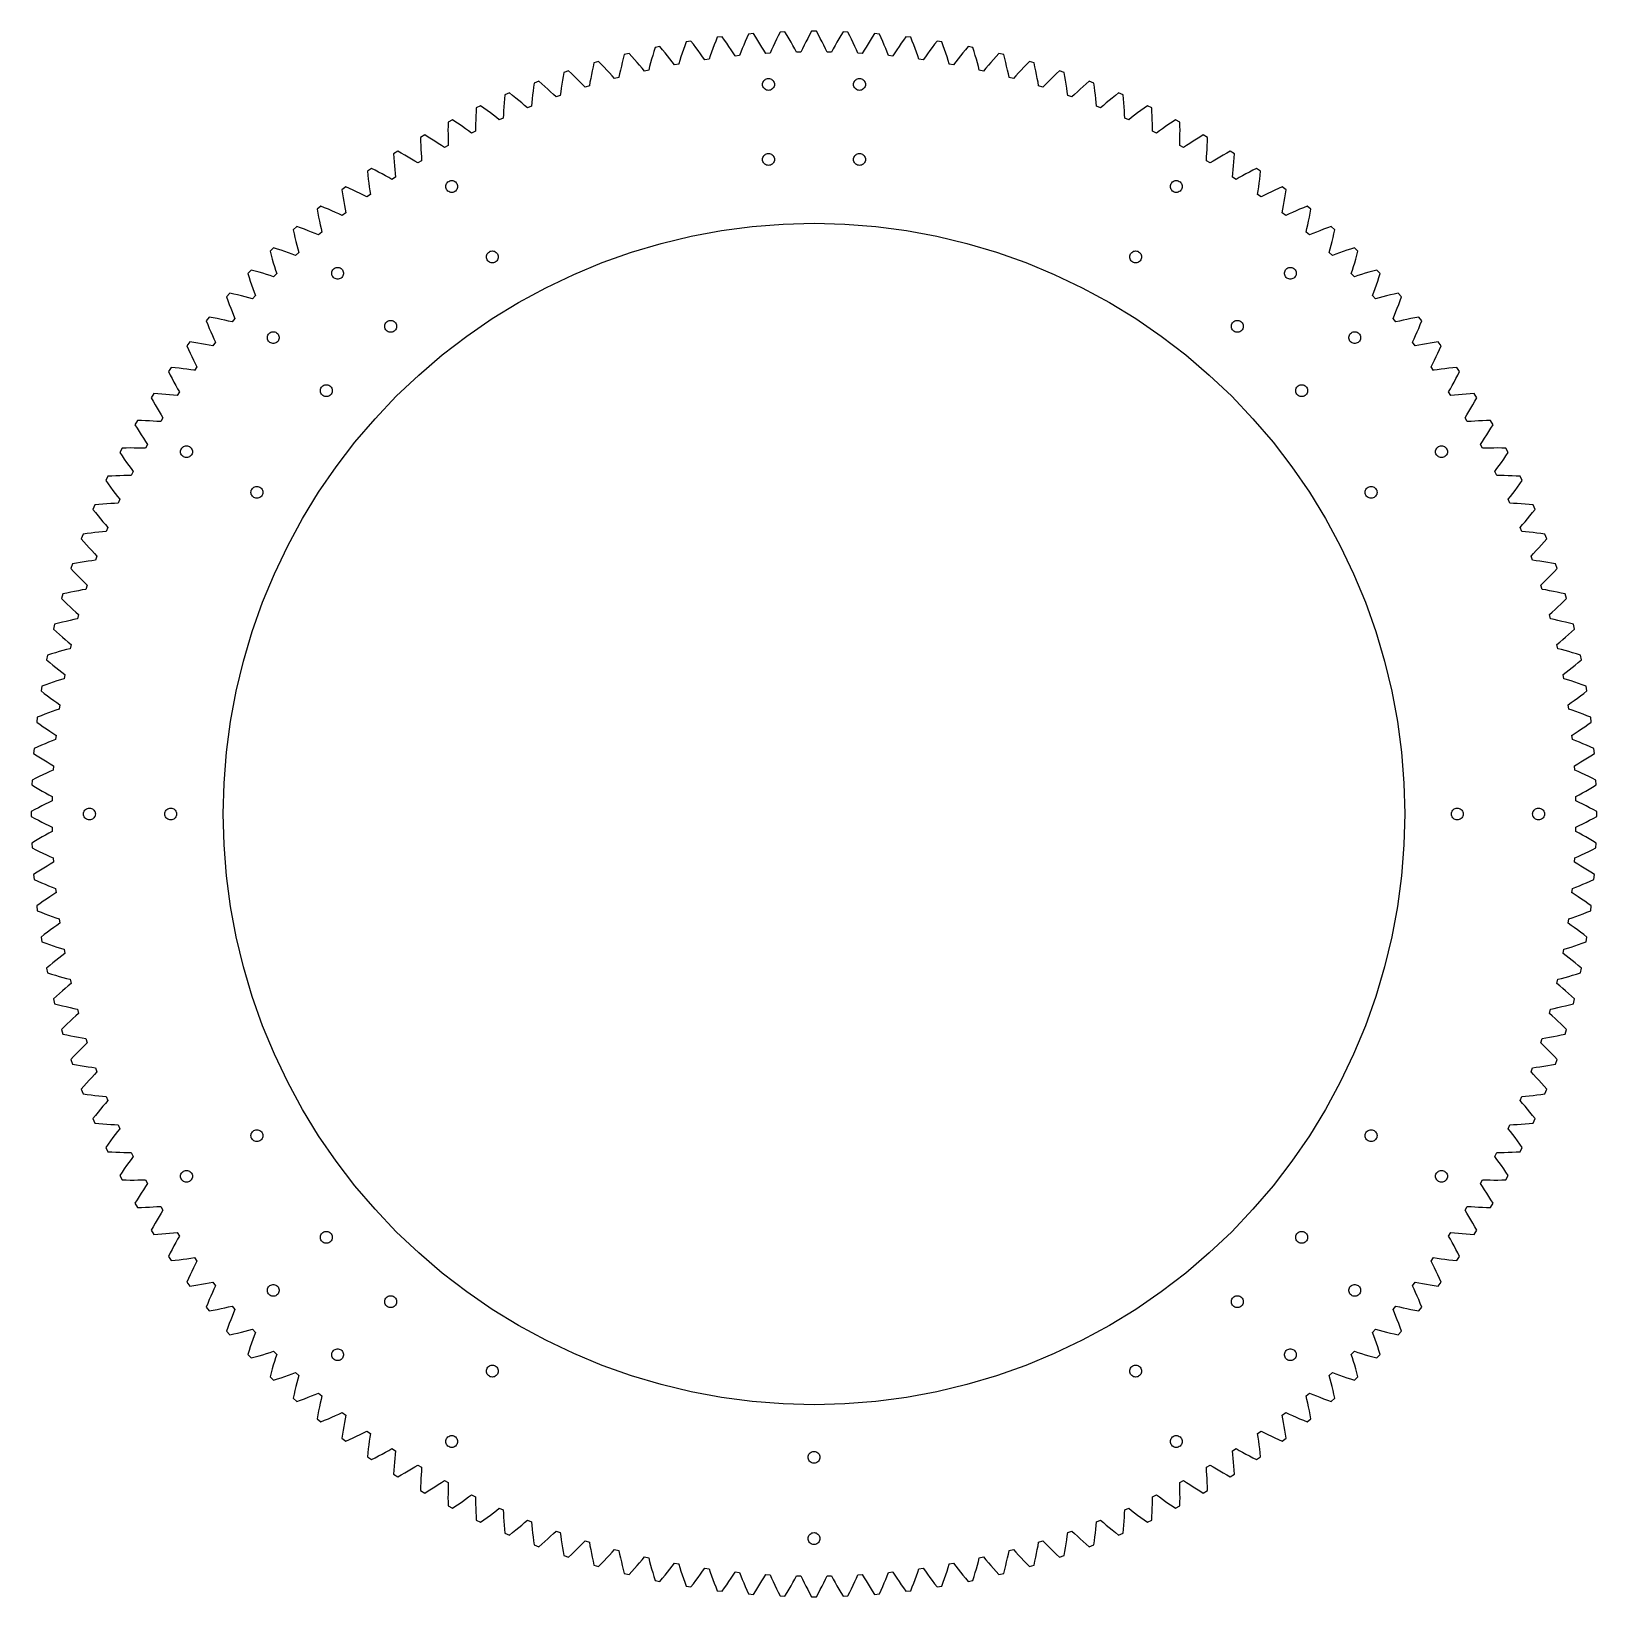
# Model space of a CAD drawing. Header units: metres. Extents: x -198 to 198, y -396 to 0.
import ezdxf

# ---------------------------------------------------------------- set-up
doc = ezdxf.new("R2010")
doc.units = ezdxf.units.M

msp = doc.modelspace()

# ---------------------------------------------------------------- linework, layer by layer
for p, q in [((-0.61375, 0.00359), (-1.11203, -0.90088)), ((0.61375, 0.00359), (-0.61375, 0.00359)), ((1.11205, -0.90088), (0.61375, 0.00359)), ((-38.9757, -3.87225), (-40.1784, -4.11777)), ((-38.3065, -4.65878), (-38.9757, -3.87225)), ((-32.6915, -3.62979), (-33.0212, -4.58733)), ((-32.3447, -2.65707), (-32.6915, -3.62979)), ((-31.1331, -2.46017), (-32.3447, -2.65707)), ((-30.4962, -3.27303), (-31.1331, -2.46017)), ((-29.8802, -4.07684), (-30.4962, -3.27303)), ((-25.2123, -3.41443), (-25.5631, -4.34312)), ((-24.8443, -2.47096), (-25.2123, -3.41443)), ((-24.4586, -1.513), (-24.8443, -2.47096)), ((-23.2401, -1.36504), (-24.4586, -1.513)), ((-22.6364, -2.20287), (-23.2401, -1.36504)), ((-22.0533, -3.03085), (-22.6364, -2.20287)), ((-21.4904, -3.8486), (-22.0533, -3.03085)), ((-20.9475, -4.65581), (-21.4904, -3.8486)), ((-17.7504, -3.47073), (-18.1209, -4.37022)), ((-17.3625, -2.55692), (-17.7504, -3.47073)), ((-16.9567, -1.62903), (-17.3625, -2.55692)), ((-16.5329, -0.68738), (-16.9567, -1.62903)), ((-15.3093, -0.58861), (-16.5329, -0.68738)), ((-14.7399, -1.45007), (-15.3093, -0.58861)), ((-14.1906, -2.30086), (-14.7399, -1.45007)), ((-13.6611, -3.14061), (-14.1906, -2.30086)), ((-13.1511, -3.96902), (-13.6611, -3.14061)), ((-10.3153, -3.7975), (-10.704, -4.66743)), ((-9.90889, -2.91365), (-10.3153, -3.7975)), ((-9.48448, -2.0162), (-9.90889, -2.91365)), ((-9.04172, -1.10539), (-9.48448, -2.0162)), ((-8.58026, -0.18158), (-9.04172, -1.10539)), ((-7.35374, -0.13214), (-8.58026, -0.18158)), ((-6.81944, -1.01584), (-7.35374, -0.13214)), ((-6.30481, -1.88806), (-6.81944, -1.01584)), ((-5.80956, -2.74846), (-6.30481, -1.88806)), ((-5.33337, -3.59674), (-5.80956, -2.74846)), ((-4.8759, -4.43257), (-5.33337, -3.59674)), ((-2.49297, -3.53951), (-2.91641, -4.39311)), ((-2.05132, -2.67276), (-2.49297, -3.53951)), ((-1.59111, -1.79312), (-2.05132, -2.67276)), ((-1.11203, -0.90088), (-1.59111, -1.79312)), ((1.59113, -1.79312), (1.11205, -0.90088)), ((2.05132, -2.67276), (1.59113, -1.79312)), ((2.49298, -3.53952), (2.05132, -2.67276)), ((2.91643, -4.39311), (2.49298, -3.53952)), ((5.33337, -3.59673), (4.87592, -4.43259)), ((5.80957, -2.74846), (5.33337, -3.59673)), ((6.30482, -1.88806), (5.80957, -2.74846)), ((6.81944, -1.01585), (6.30482, -1.88806)), ((7.35374, -0.13214), (6.81944, -1.01585)), ((8.58026, -0.18158), (7.35374, -0.13214)), ((9.04172, -1.10541), (8.58026, -0.18158)), ((9.4845, -2.01619), (9.04172, -1.10541)), ((9.90891, -2.91367), (9.4845, -2.01619)), ((10.3153, -3.79749), (9.90891, -2.91367)), ((10.704, -4.66745), (10.3153, -3.79749)), ((13.6611, -3.14061), (13.1511, -3.96902)), ((14.1906, -2.30086), (13.6611, -3.14061)), ((14.7399, -1.45007), (14.1906, -2.30086)), ((15.3093, -0.58861), (14.7399, -1.45007)), ((16.5329, -0.68738), (15.3093, -0.58861)), ((16.9568, -1.62904), (16.5329, -0.68738)), ((17.3625, -2.55692), (16.9568, -1.62904)), ((17.7504, -3.47073), (17.3625, -2.55692)), ((18.1209, -4.37022), (17.7504, -3.47073)), ((21.4904, -3.8486), (20.9475, -4.65582)), ((22.0533, -3.03085), (21.4904, -3.8486)), ((22.6364, -2.20288), (22.0533, -3.03085)), ((23.2401, -1.36504), (22.6364, -2.20288)), ((24.4586, -1.513), (23.2401, -1.36504)), ((24.8443, -2.47095), (24.4586, -1.513)), ((25.2123, -3.41443), (24.8443, -2.47095)), ((25.5631, -4.34312), (25.2123, -3.41443)), ((30.4962, -3.27303), (29.8802, -4.07686)), ((31.1331, -2.46017), (30.4962, -3.27303)), ((32.3447, -2.65707), (31.1331, -2.46017)), ((32.6915, -3.62979), (32.3447, -2.65707)), ((33.0212, -4.58731), (32.6915, -3.62979)), ((38.9757, -3.87225), (38.3065, -4.6588)), ((40.1784, -4.11778), (38.9757, -3.87225)), ((-54.4585, -7.63751), (-55.6375, -7.97903)), ((-53.7282, -8.36766), (-54.4585, -7.63751)), ((-48.4658, -7.87114), (-48.7021, -8.83534)), ((-48.2142, -6.89018), (-48.4658, -7.87114)), ((-47.9469, -5.89272), (-48.2142, -6.89018)), ((-46.755, -5.59895), (-47.9469, -5.89272)), ((-46.0547, -6.35793), (-46.755, -5.59895)), ((-45.3761, -7.10959), (-46.0547, -6.35793)), ((-44.7187, -7.85352), (-45.3761, -7.10959)), ((-44.0825, -8.5894), (-44.7187, -7.85352)), ((-41.0516, -7.0276), (-41.3109, -7.96518)), ((-40.7766, -6.07368), (-41.0516, -7.0276)), ((-40.4857, -5.10367), (-40.7766, -6.07368)), ((-40.1784, -4.11777), (-40.4857, -5.10367)), ((-37.6587, -5.43716), (-38.3065, -4.65878)), ((-37.0318, -6.20697), (-37.6587, -5.43716)), ((-36.4257, -6.96786), (-37.0318, -6.20697)), ((-35.8401, -7.7195), (-36.4257, -6.96786)), ((-35.2747, -8.46153), (-35.8401, -7.7195)), ((-33.9123, -7.36623), (-34.1779, -8.26051)), ((-33.6313, -6.45576), (-33.9123, -7.36623)), ((-33.3344, -5.52939), (-33.6313, -6.45576)), ((-33.0212, -4.58733), (-33.3344, -5.52939)), ((-29.2848, -4.87126), (-29.8802, -4.07684)), ((-28.7099, -5.65596), (-29.2848, -4.87126)), ((-28.155, -6.43059), (-28.7099, -5.65596)), ((-27.6199, -7.19476), (-28.155, -6.43059)), ((-27.6186, -7.20361), (-27.6199, -7.19476)), ((-26.5146, -7.04695), (-27.6186, -7.20361)), ((-26.2146, -6.15521), (-26.5159, -7.0381)), ((-26.5159, -7.0381), (-26.5146, -7.04695)), ((-25.8971, -5.25681), (-26.2146, -6.15521)), ((-25.5631, -4.34312), (-25.8971, -5.25681)), ((-20.4242, -5.45213), (-20.9475, -4.65581)), ((-19.9203, -6.23724), (-20.4242, -5.45213)), ((-19.9194, -6.24614), (-19.9203, -6.23724)), ((-18.81, -6.13405), (-19.9194, -6.24614)), ((-18.4743, -5.25511), (-18.8109, -6.12515)), ((-18.8109, -6.12515), (-18.81, -6.13405)), ((-18.1209, -4.37022), (-18.4743, -5.25511)), ((-12.6603, -4.78578), (-13.1511, -3.96902)), ((-12.1885, -5.59053), (-12.6603, -4.78578)), ((-12.1879, -5.59946), (-12.1885, -5.59053)), ((-11.0749, -5.53214), (-12.1879, -5.59946)), ((-10.704, -4.66743), (-11.0754, -5.52321)), ((-11.0754, -5.52321), (-11.0749, -5.53214)), ((-4.43683, -5.25568), (-4.8759, -4.43257)), ((-4.43663, -5.26463), (-4.43683, -5.25568)), ((-3.32182, -5.24217), (-4.43663, -5.26463)), ((-2.91641, -4.39311), (-3.32198, -5.23323)), ((-3.32198, -5.23323), (-3.32182, -5.24217)), ((3.32199, -5.23322), (2.91643, -4.39311)), ((3.32182, -5.24217), (3.32199, -5.23322)), ((4.43665, -5.26462), (3.32182, -5.24217)), ((4.43684, -5.25568), (4.43665, -5.26462)), ((4.87592, -4.43259), (4.43684, -5.25568)), ((11.0754, -5.52321), (10.704, -4.66745)), ((11.0749, -5.53214), (11.0754, -5.52321)), ((12.1879, -5.59947), (11.0749, -5.53214)), ((12.1885, -5.59053), (12.1879, -5.59947)), ((12.6603, -4.78578), (12.1885, -5.59053)), ((13.1511, -3.96902), (12.6603, -4.78578)), ((18.4743, -5.25513), (18.1209, -4.37022)), ((18.8109, -6.12515), (18.4743, -5.25513)), ((18.81, -6.13405), (18.8109, -6.12515)), ((19.9194, -6.24614), (18.81, -6.13405)), ((19.9203, -6.23724), (19.9194, -6.24614)), ((20.4242, -5.45213), (19.9203, -6.23724)), ((20.9475, -4.65582), (20.4242, -5.45213)), ((25.8971, -5.25679), (25.5631, -4.34312)), ((26.2146, -6.15521), (25.8971, -5.25679)), ((26.5159, -7.0381), (26.2146, -6.15521)), ((26.5147, -7.04695), (26.5159, -7.0381)), ((27.6186, -7.20361), (26.5147, -7.04695)), ((27.6199, -7.19475), (27.6186, -7.20361)), ((28.155, -6.43057), (27.6199, -7.19475)), ((28.7099, -5.65598), (28.155, -6.43057)), ((29.2849, -4.87128), (28.7099, -5.65598)), ((29.8802, -4.07686), (29.2849, -4.87128)), ((33.3344, -5.52939), (33.0212, -4.58731)), ((33.6313, -6.45576), (33.3344, -5.52939)), ((33.9123, -7.36623), (33.6313, -6.45576)), ((34.1779, -8.26053), (33.9123, -7.36623)), ((35.8401, -7.71951), (35.2747, -8.46153)), ((36.4257, -6.96786), (35.8401, -7.71951)), ((37.0318, -6.20695), (36.4257, -6.96786)), ((37.6587, -5.43715), (37.0318, -6.20695)), ((38.3065, -4.6588), (37.6587, -5.43715)), ((40.4857, -5.10367), (40.1784, -4.11778)), ((40.7766, -6.07368), (40.4857, -5.10367)), ((41.0516, -7.0276), (40.7766, -6.07368)), ((41.3109, -7.96519), (41.0516, -7.0276)), ((44.7187, -7.85352), (44.0825, -8.5894)), ((45.3761, -7.10957), (44.7187, -7.85352)), ((46.0547, -6.35793), (45.3761, -7.10957)), ((46.755, -5.59895), (46.0547, -6.35793)), ((47.9469, -5.89272), (46.755, -5.59895)), ((48.2142, -6.89018), (47.9469, -5.89272)), ((48.4659, -7.87114), (48.2142, -6.89018)), ((48.7021, -8.83534), (48.4659, -7.87114)), ((54.4585, -7.63751), (53.7282, -8.36768)), ((55.6376, -7.97903), (54.4585, -7.63751)), ((-63.4242, -11.3891), (-63.5961, -12.3871)), ((-63.238, -10.3733), (-63.4242, -11.3891)), ((-62.0737, -9.9846), (-63.238, -10.3733)), ((-61.3146, -10.6848), (-62.0737, -9.9846)), ((-60.5776, -11.3793), (-61.3146, -10.6848)), ((-59.8626, -12.068), (-60.5776, -11.3793)), ((-56.2738, -10.9497), (-56.4568, -11.9051)), ((-56.0764, -9.97675), (-56.2738, -10.9497)), ((-55.8645, -8.98643), (-56.0764, -9.97675)), ((-55.6375, -7.97903), (-55.8645, -8.98643)), ((-53.0198, -9.09137), (-53.7282, -8.36766)), ((-52.3331, -9.80824), (-53.0198, -9.09137)), ((-51.6677, -10.5179), (-52.3331, -9.80824)), ((-51.0235, -11.22), (-51.6677, -10.5179)), ((-50.4002, -11.9141), (-51.0235, -11.22)), ((-49.3208, -11.6341), (-50.3979, -11.9227)), ((-49.1304, -10.7127), (-49.3231, -11.6255)), ((-49.3231, -11.6255), (-49.3208, -11.6341)), ((-48.9235, -9.78261), (-49.1304, -10.7127)), ((-48.7021, -8.83534), (-48.9235, -9.78261)), ((-43.467, -9.31685), (-44.0825, -8.5894)), ((-42.8722, -10.0355), (-43.467, -9.31685)), ((-42.8702, -10.0442), (-42.8722, -10.0355)), ((-41.7824, -9.79922), (-42.8702, -10.0442)), ((-41.5551, -8.88623), (-41.7844, -9.7905)), ((-41.7844, -9.7905), (-41.7824, -9.79922)), ((-41.3109, -7.96518), (-41.5551, -8.88623)), ((-35.273, -8.47032), (-35.2747, -8.46153)), ((-34.1763, -8.26933), (-35.273, -8.47032)), ((-34.1779, -8.26051), (-34.1763, -8.26933)), ((34.1763, -8.26933), (34.1779, -8.26053)), ((35.273, -8.47032), (34.1763, -8.26933)), ((35.2747, -8.46153), (35.273, -8.47032)), ((41.5551, -8.88623), (41.3109, -7.96519)), ((41.7844, -9.7905), (41.5551, -8.88623)), ((41.7825, -9.79922), (41.7844, -9.7905)), ((42.8702, -10.0442), (41.7825, -9.79922)), ((42.8722, -10.0355), (42.8702, -10.0442)), ((43.4671, -9.31685), (42.8722, -10.0355)), ((44.0825, -8.5894), (43.4671, -9.31685)), ((48.9236, -9.78262), (48.7021, -8.83534)), ((49.1304, -10.7127), (48.9236, -9.78262)), ((49.3231, -11.6255), (49.1304, -10.7127)), ((49.3208, -11.6342), (49.3231, -11.6255)), ((50.3979, -11.9227), (49.3208, -11.6342)), ((51.0235, -11.22), (50.4002, -11.9141)), ((51.6677, -10.5179), (51.0235, -11.22)), ((52.3331, -9.80826), (51.6677, -10.5179)), ((53.0199, -9.09137), (52.3331, -9.80826)), ((53.7282, -8.36768), (53.0199, -9.09137)), ((55.8645, -8.98645), (55.6376, -7.97903)), ((56.0765, -9.97675), (55.8645, -8.98645)), ((56.2738, -10.9497), (56.0765, -9.97675)), ((56.4568, -11.9051), (56.2738, -10.9497)), ((60.5777, -11.3794), (59.8626, -12.068)), ((61.3146, -10.6848), (60.5777, -11.3794)), ((62.0737, -9.9846), (61.3146, -10.6848)), ((63.238, -10.3733), (62.0737, -9.9846)), ((63.4242, -11.3891), (63.238, -10.3733)), ((63.5961, -12.3871), (63.4242, -11.3891)), ((-76.9898, -15.5887), (-78.119, -16.0698)), ((-76.1768, -16.2255), (-76.9898, -15.5887)), ((-71.0126, -15.0983), (-71.131, -16.0839)), ((-70.8811, -14.0941), (-71.0126, -15.0983)), ((-70.7359, -13.0717), (-70.8811, -14.0941)), ((-69.5882, -12.6364), (-70.7359, -13.0717)), ((-68.8015, -13.3055), (-69.5882, -12.6364)), ((-68.0372, -13.9698), (-68.8015, -13.3055)), ((-67.295, -14.6291), (-68.0372, -13.9698)), ((-66.5746, -15.2829), (-67.295, -14.6291)), ((-65.876, -15.9309), (-66.5746, -15.2829)), ((-64.0299, -15.2729), (-64.1485, -16.1983)), ((-63.8985, -14.3292), (-64.0299, -15.2729)), ((-63.7541, -13.3672), (-63.8985, -14.3292)), ((-63.5961, -12.3871), (-63.7541, -13.3672)), ((-59.1692, -12.7503), (-59.8626, -12.068)), ((-58.4972, -13.4259), (-59.1692, -12.7503)), ((-57.8465, -14.0943), (-58.4972, -13.4259)), ((-57.8438, -14.1028), (-57.8465, -14.0943)), ((-56.7793, -13.7711), (-57.8438, -14.1028)), ((-56.6261, -12.8428), (-56.7819, -13.7626)), ((-56.7819, -13.7626), (-56.7793, -13.7711)), ((-56.4568, -11.9051), (-56.6261, -12.8428)), ((-50.3979, -11.9227), (-50.4002, -11.9141)), ((-13, -13.425), (-12.9772, -13.1645)), ((-12.9772, -13.6855), (-13, -13.425)), ((-12.9772, -13.1645), (-12.9095, -12.912)), ((-12.9095, -13.938), (-12.9772, -13.6855)), ((-12.9095, -12.912), (-12.799, -12.675)), ((-12.799, -14.175), (-12.9095, -13.938)), ((-12.799, -12.675), (-12.6491, -12.4608)), ((-12.6491, -14.3892), (-12.799, -14.175)), ((-12.6491, -12.4608), (-12.4642, -12.2759)), ((-12.4642, -14.5741), (-12.6491, -14.3892)), ((-12.4642, -12.2759), (-12.25, -12.126)), ((-12.25, -14.724), (-12.4642, -14.5741)), ((-12.25, -12.126), (-12.013, -12.0155)), ((-12.013, -14.8345), (-12.25, -14.724)), ((-12.013, -12.0155), (-11.7605, -11.9478)), ((-11.7605, -14.9022), (-12.013, -14.8345)), ((-11.7605, -11.9478), (-11.5, -11.925)), ((-11.5, -14.925), (-11.7605, -14.9022)), ((-11.5, -11.925), (-11.2395, -11.9478)), ((-11.2395, -14.9022), (-11.5, -14.925)), ((-11.2395, -11.9478), (-10.987, -12.0155)), ((-10.987, -14.8345), (-11.2395, -14.9022)), ((-10.987, -12.0155), (-10.75, -12.126)), ((-10.75, -14.724), (-10.987, -14.8345)), ((-10.75, -12.126), (-10.5358, -12.2759)), ((-10.5358, -14.5741), (-10.75, -14.724)), ((-10.5358, -12.2759), (-10.3509, -12.4608)), ((-10.3509, -14.3892), (-10.5358, -14.5741)), ((-10.3509, -12.4608), (-10.201, -12.675)), ((-10.201, -14.175), (-10.3509, -14.3892)), ((-10.201, -12.675), (-10.0905, -12.912)), ((-10.0905, -13.938), (-10.201, -14.175)), ((-10.0905, -12.912), (-10.0228, -13.1645)), ((-10.0228, -13.6855), (-10.0905, -13.938)), ((-10.0228, -13.1645), (-10, -13.425)), ((-10, -13.425), (-10.0228, -13.6855)), ((10, -13.425), (10.0228, -13.1645)), ((10.0228, -13.6855), (10, -13.425)), ((10.0228, -13.1645), (10.0905, -12.912)), ((10.0905, -13.938), (10.0228, -13.6855)), ((10.0905, -12.912), (10.201, -12.675)), ((10.201, -14.175), (10.0905, -13.938)), ((10.201, -12.675), (10.3509, -12.4608)), ((10.3509, -14.3892), (10.201, -14.175)), ((10.3509, -12.4608), (10.5358, -12.2759)), ((10.5358, -14.5741), (10.3509, -14.3892)), ((10.5358, -12.2759), (10.75, -12.126)), ((10.75, -14.724), (10.5358, -14.5741)), ((10.75, -12.126), (10.987, -12.0155)), ((10.987, -14.8345), (10.75, -14.724)), ((10.987, -12.0155), (11.2395, -11.9478)), ((11.2395, -14.9022), (10.987, -14.8345)), ((11.2395, -11.9478), (11.5, -11.925)), ((11.5, -14.925), (11.2395, -14.9022)), ((11.5, -11.925), (11.7605, -11.9478)), ((11.7605, -14.9022), (11.5, -14.925)), ((11.7605, -11.9478), (12.013, -12.0155)), ((12.013, -14.8345), (11.7605, -14.9022)), ((12.013, -12.0155), (12.25, -12.126)), ((12.25, -14.724), (12.013, -14.8345)), ((12.25, -12.126), (12.4642, -12.2759)), ((12.4642, -14.5741), (12.25, -14.724)), ((12.4642, -12.2759), (12.6491, -12.4608)), ((12.6491, -14.3892), (12.4642, -14.5741)), ((12.6491, -12.4608), (12.799, -12.675)), ((12.799, -14.175), (12.6491, -14.3892)), ((12.799, -12.675), (12.9095, -12.912)), ((12.9095, -13.938), (12.799, -14.175)), ((12.9095, -12.912), (12.9772, -13.1645)), ((12.9772, -13.6855), (12.9095, -13.938)), ((12.9772, -13.1645), (13, -13.425)), ((13, -13.425), (12.9772, -13.6855)), ((50.4002, -11.9141), (50.3979, -11.9227)), ((56.6261, -12.8428), (56.4568, -11.9051)), ((56.7819, -13.7626), (56.6261, -12.8428)), ((56.7793, -13.7711), (56.7819, -13.7626)), ((57.8438, -14.1029), (56.7793, -13.7711)), ((57.8465, -14.0943), (57.8438, -14.1029)), ((58.4972, -13.4259), (57.8465, -14.0943)), ((59.1692, -12.7503), (58.4972, -13.4259)), ((59.8626, -12.068), (59.1692, -12.7503)), ((63.7541, -13.3672), (63.5961, -12.3871)), ((63.8985, -14.3292), (63.7541, -13.3672)), ((64.0299, -15.2729), (63.8985, -14.3292)), ((64.1485, -16.1982), (64.0299, -15.2729)), ((66.5746, -15.2829), (65.876, -15.9309)), ((67.2949, -14.6291), (66.5746, -15.2829)), ((68.0372, -13.9698), (67.2949, -14.6291)), ((68.8015, -13.3055), (68.0372, -13.9698)), ((69.5882, -12.6364), (68.8015, -13.3055)), ((70.7359, -13.0717), (69.5882, -12.6364)), ((70.8811, -14.0941), (70.7359, -13.0717)), ((71.0126, -15.0983), (70.8811, -14.0941)), ((71.131, -16.0839), (71.0126, -15.0983)), ((76.9898, -15.5887), (76.1768, -16.2255)), ((78.119, -16.0698), (76.9898, -15.5887)), ((-85.3755, -19.3628), (-85.4379, -20.3936)), ((-84.2665, -18.8365), (-85.3755, -19.3628)), ((-83.4286, -19.4401), (-84.2665, -18.8365)), ((-82.6133, -20.0408), (-83.4286, -19.4401)), ((-78.3925, -19.0955), (-78.4591, -20.066)), ((-78.3139, -18.1059), (-78.3925, -19.0955)), ((-78.2229, -17.0972), (-78.3139, -18.1059)), ((-78.119, -16.0698), (-78.2229, -17.0972)), ((-75.3864, -16.8585), (-76.1768, -16.2255)), ((-74.6182, -17.4874), (-75.3864, -16.8585)), ((-73.8721, -18.1117), (-74.6182, -17.4874)), ((-73.148, -18.731), (-73.8721, -18.1117)), ((-72.4456, -19.3449), (-73.148, -18.731)), ((-72.4422, -19.3532), (-72.4456, -19.3449)), ((-71.4078, -18.9369), (-72.4422, -19.3532)), ((-71.3298, -17.9993), (-71.4111, -18.9286)), ((-71.4111, -18.9286), (-71.4078, -18.9369)), ((-71.2366, -17.051), (-71.3298, -17.9993)), ((-71.131, -16.0839), (-71.2366, -17.051)), ((-65.1989, -16.5726), (-65.876, -15.9309)), ((-65.1959, -16.581), (-65.1989, -16.5726)), ((-64.1456, -16.2067), (-65.1959, -16.581)), ((-64.1485, -16.1983), (-64.1456, -16.2067)), ((64.1456, -16.2067), (64.1485, -16.1982)), ((65.1959, -16.581), (64.1456, -16.2067)), ((65.1989, -16.5726), (65.1959, -16.581)), ((65.876, -15.9309), (65.1989, -16.5726)), ((71.2366, -17.051), (71.131, -16.0839)), ((71.3298, -17.9992), (71.2366, -17.051)), ((71.4111, -18.9286), (71.3298, -17.9992)), ((71.4078, -18.9369), (71.4111, -18.9286)), ((72.4422, -19.3532), (71.4078, -18.9369)), ((72.4456, -19.3449), (72.4422, -19.3532)), ((73.148, -18.731), (72.4456, -19.3449)), ((73.8721, -18.1117), (73.148, -18.731)), ((74.6182, -17.4874), (73.8721, -18.1117)), ((75.3864, -16.8585), (74.6182, -17.4874)), ((76.1768, -16.2255), (75.3864, -16.8585)), ((78.2229, -17.0972), (78.119, -16.0698)), ((78.314, -18.1059), (78.2229, -17.0972)), ((78.3925, -19.0955), (78.314, -18.1059)), ((78.4591, -20.066), (78.3925, -19.0955)), ((83.4286, -19.4401), (82.6133, -20.0408)), ((84.2665, -18.8366), (83.4286, -19.4401)), ((85.3755, -19.3628), (84.2665, -18.8366)), ((85.4379, -20.3936), (85.3755, -19.3628)), ((-92.4935, -22.9453), (-92.5143, -23.9777)), ((-91.4065, -22.3748), (-92.4935, -22.9453)), ((-90.545, -22.9441), (-91.4065, -22.3748)), ((-89.7061, -23.5115), (-90.545, -22.9441)), ((-88.8899, -24.0765), (-89.7061, -23.5115)), ((-85.5544, -23.3694), (-85.571, -24.3221)), ((-85.5269, -22.397), (-85.5544, -23.3694)), ((-85.4883, -21.405), (-85.5269, -22.397)), ((-85.4379, -20.3936), (-85.4883, -21.405)), ((-81.8204, -20.6382), (-82.6133, -20.0408)), ((-81.0498, -21.232), (-81.8204, -20.6382)), ((-80.3013, -21.8216), (-81.0498, -21.232)), ((-79.5747, -22.4068), (-80.3013, -21.8216)), ((-79.5711, -22.4149), (-79.5747, -22.4068)), ((-78.5543, -21.9573), (-79.5711, -22.4149)), ((-78.5141, -21.0173), (-78.5579, -21.9491)), ((-78.5579, -21.9491), (-78.5543, -21.9573)), ((-78.4591, -20.066), (-78.5141, -21.0173)), ((78.5141, -21.0173), (78.4591, -20.066)), ((78.5579, -21.9491), (78.5141, -21.0173)), ((78.5543, -21.9573), (78.5579, -21.9491)), ((79.5711, -22.4149), (78.5543, -21.9573)), ((79.5748, -22.4068), (79.5711, -22.4149)), ((80.3013, -21.8216), (79.5748, -22.4068)), ((81.0498, -21.232), (80.3013, -21.8216)), ((81.8204, -20.6382), (81.0498, -21.232)), ((82.6133, -20.0408), (81.8204, -20.6382)), ((85.4883, -21.405), (85.4379, -20.3936)), ((85.5269, -22.397), (85.4883, -21.405)), ((85.5544, -23.3694), (85.5269, -22.397)), ((85.571, -24.3221), (85.5544, -23.3694)), ((89.7062, -23.5115), (88.8899, -24.0765)), ((90.545, -22.9441), (89.7062, -23.5115)), ((91.4066, -22.3748), (90.545, -22.9441)), ((92.4935, -22.9453), (91.4066, -22.3748)), ((92.5143, -23.9777), (92.4935, -22.9453)), ((-98.3983, -26.1977), (-99.4614, -26.8115)), ((-99.4614, -26.8115), (-99.4407, -27.8439)), ((-97.5146, -26.7319), (-98.3983, -26.1977)), ((-96.6535, -27.265), (-97.5146, -26.7319)), ((-95.8152, -27.7967), (-96.6535, -27.265)), ((-92.5143, -23.9777), (-92.5239, -24.9904)), ((-92.5239, -24.9904), (-92.5226, -25.9831)), ((-92.5226, -25.9831), (-92.5108, -26.9559)), ((-92.5108, -26.9559), (-92.4891, -27.9085)), ((-88.096, -24.6388), (-88.8899, -24.0765)), ((-87.3244, -25.1978), (-88.096, -24.6388)), ((-86.5748, -25.7532), (-87.3244, -25.1978)), ((-86.5708, -25.7612), (-86.5748, -25.7532)), ((-85.5733, -25.263), (-86.5708, -25.7612)), ((-85.571, -24.3221), (-85.5773, -25.255)), ((-85.5773, -25.255), (-85.5733, -25.263)), ((85.5773, -25.255), (85.571, -24.3221)), ((85.5733, -25.263), (85.5773, -25.255)), ((86.5708, -25.7612), (85.5733, -25.263)), ((86.5749, -25.7532), (86.5708, -25.7612)), ((87.3244, -25.1978), (86.5749, -25.7532)), ((88.096, -24.6388), (87.3244, -25.1978)), ((88.8899, -24.0765), (88.096, -24.6388)), ((92.4891, -27.9085), (92.5109, -26.9559)), ((92.5109, -26.9559), (92.5226, -25.9831)), ((92.5239, -24.9904), (92.5143, -23.9777)), ((92.5226, -25.9831), (92.5239, -24.9904)), ((96.6536, -27.265), (95.8152, -27.7967)), ((97.5146, -26.7319), (96.6536, -27.265)), ((98.3983, -26.1977), (97.5146, -26.7319)), ((99.4614, -26.8114), (98.3983, -26.1977)), ((99.4407, -27.8439), (99.4614, -26.8114)), ((-105.231, -30.299), (-106.268, -30.9551)), ((-106.268, -30.9551), (-106.206, -31.9859)), ((-104.326, -30.7972), (-105.231, -30.299)), ((-103.444, -31.2952), (-104.326, -30.7972)), ((-102.585, -31.7927), (-103.444, -31.2952)), ((-99.4407, -27.8439), (-99.4095, -28.8561)), ((-99.4095, -28.8561), (-99.3682, -29.848)), ((-99.3682, -29.848), (-99.3173, -30.8195)), ((-99.3173, -30.8195), (-99.2572, -31.7704)), ((-94.9993, -28.3265), (-95.8152, -27.7967)), ((-94.2058, -28.854), (-94.9993, -28.3265)), ((-93.4345, -29.3788), (-94.2058, -28.854)), ((-93.4302, -29.3866), (-93.4345, -29.3788)), ((-92.4535, -28.8487), (-93.4302, -29.3866)), ((-92.4891, -27.9085), (-92.4578, -28.8408)), ((-92.4578, -28.8408), (-92.4535, -28.8487)), ((-12.9095, -31.882), (-12.799, -31.645)), ((-12.799, -31.645), (-12.6491, -31.4308)), ((-12.6491, -31.4308), (-12.4642, -31.2459)), ((-12.4642, -31.2459), (-12.25, -31.096)), ((-12.25, -31.096), (-12.013, -30.9855)), ((-12.013, -30.9855), (-11.7605, -30.9178)), ((-11.7605, -30.9178), (-11.5, -30.895)), ((-11.5, -30.895), (-11.2395, -30.9178)), ((-11.2395, -30.9178), (-10.987, -30.9855)), ((-10.987, -30.9855), (-10.75, -31.096)), ((-10.75, -31.096), (-10.5358, -31.2459)), ((-10.5358, -31.2459), (-10.3509, -31.4308)), ((-10.3509, -31.4308), (-10.201, -31.645)), ((-10.201, -31.645), (-10.0905, -31.882)), ((10.0905, -31.882), (10.201, -31.645)), ((10.201, -31.645), (10.3509, -31.4308)), ((10.3509, -31.4308), (10.5358, -31.2459)), ((10.5358, -31.2459), (10.75, -31.096)), ((10.75, -31.096), (10.987, -30.9855)), ((10.987, -30.9855), (11.2395, -30.9178)), ((11.2395, -30.9178), (11.5, -30.895)), ((11.5, -30.895), (11.7605, -30.9178)), ((11.7605, -30.9178), (12.013, -30.9855)), ((12.013, -30.9855), (12.25, -31.096)), ((12.25, -31.096), (12.4642, -31.2459)), ((12.4642, -31.2459), (12.6491, -31.4308)), ((12.6491, -31.4308), (12.799, -31.645)), ((12.799, -31.645), (12.9095, -31.882)), ((92.4535, -28.8487), (92.4578, -28.8408)), ((93.4302, -29.3866), (92.4535, -28.8487)), ((92.4578, -28.8408), (92.4891, -27.9085)), ((93.4345, -29.3788), (93.4302, -29.3866)), ((94.2058, -28.854), (93.4345, -29.3788)), ((94.9993, -28.3265), (94.2058, -28.854)), ((95.8152, -27.7967), (94.9993, -28.3265)), ((99.2572, -31.7704), (99.3173, -30.8195)), ((99.3173, -30.8195), (99.3682, -29.848)), ((99.3682, -29.848), (99.4095, -28.8561)), ((99.4095, -28.8561), (99.4407, -27.8439)), ((103.444, -31.2952), (102.585, -31.7927)), ((104.326, -30.7972), (103.444, -31.2952)), ((105.231, -30.299), (104.326, -30.7972)), ((106.268, -30.9551), (105.231, -30.299)), ((106.206, -31.9859), (106.268, -30.9551)), ((-111.892, -34.6721), (-112.902, -35.3694)), ((-112.902, -35.3694), (-112.799, -36.3969)), ((-110.968, -35.1334), (-111.892, -34.6721)), ((-110.067, -35.5956), (-110.968, -35.1334)), ((-109.189, -36.0581), (-110.067, -35.5956)), ((-106.206, -31.9859), (-106.134, -32.996)), ((-106.134, -32.996), (-106.053, -33.9855)), ((-106.053, -33.9855), (-105.963, -34.9541)), ((-105.963, -34.9541), (-105.864, -35.9018)), ((-101.749, -32.2892), (-102.585, -31.7927)), ((-100.934, -32.7844), (-101.749, -32.2892)), ((-100.143, -33.2777), (-100.934, -32.7844)), ((-100.138, -33.2853), (-100.143, -33.2777)), ((-99.1838, -32.7085), (-100.138, -33.2853)), ((-99.2572, -31.7704), (-99.1884, -32.7008)), ((-99.1884, -32.7008), (-99.1838, -32.7085)), ((-13, -32.395), (-12.9772, -32.1345)), ((-12.9772, -32.6555), (-13, -32.395)), ((-12.9772, -32.1345), (-12.9095, -31.882)), ((-12.9095, -32.908), (-12.9772, -32.6555)), ((-12.799, -33.145), (-12.9095, -32.908)), ((-12.6491, -33.3592), (-12.799, -33.145)), ((-12.4642, -33.5441), (-12.6491, -33.3592)), ((-12.25, -33.694), (-12.4642, -33.5441)), ((-12.013, -33.8045), (-12.25, -33.694)), ((-11.7605, -33.8722), (-12.013, -33.8045)), ((-11.5, -33.895), (-11.7605, -33.8722)), ((-11.2395, -33.8722), (-11.5, -33.895)), ((-10.987, -33.8045), (-11.2395, -33.8722)), ((-10.75, -33.694), (-10.987, -33.8045)), ((-10.5358, -33.5441), (-10.75, -33.694)), ((-10.3509, -33.3592), (-10.5358, -33.5441)), ((-10.201, -33.145), (-10.3509, -33.3592)), ((-10.0905, -32.908), (-10.201, -33.145)), ((-10.0905, -31.882), (-10.0228, -32.1345)), ((-10.0228, -32.6555), (-10.0905, -32.908)), ((-10.0228, -32.1345), (-10, -32.395)), ((-10, -32.395), (-10.0228, -32.6555)), ((10, -32.395), (10.0228, -32.1345)), ((10.0228, -32.6555), (10, -32.395)), ((10.0228, -32.1345), (10.0905, -31.882)), ((10.0905, -32.908), (10.0228, -32.6555)), ((10.201, -33.145), (10.0905, -32.908)), ((10.3509, -33.3592), (10.201, -33.145)), ((10.5358, -33.5441), (10.3509, -33.3592)), ((10.75, -33.694), (10.5358, -33.5441)), ((10.987, -33.8045), (10.75, -33.694)), ((11.2395, -33.8722), (10.987, -33.8045)), ((11.5, -33.895), (11.2395, -33.8722)), ((11.7605, -33.8722), (11.5, -33.895)), ((12.013, -33.8045), (11.7605, -33.8722)), ((12.25, -33.694), (12.013, -33.8045)), ((12.4642, -33.5441), (12.25, -33.694)), ((12.6491, -33.3592), (12.4642, -33.5441)), ((12.799, -33.145), (12.6491, -33.3592)), ((12.9095, -32.908), (12.799, -33.145)), ((12.9095, -31.882), (12.9772, -32.1345)), ((12.9772, -32.6555), (12.9095, -32.908)), ((12.9772, -32.1345), (13, -32.395)), ((13, -32.395), (12.9772, -32.6555)), ((99.1838, -32.7085), (99.1884, -32.7008)), ((100.138, -33.2853), (99.1838, -32.7085)), ((99.1884, -32.7008), (99.2572, -31.7704)), ((100.143, -33.2777), (100.138, -33.2853)), ((100.934, -32.7844), (100.143, -33.2777)), ((101.749, -32.2892), (100.934, -32.7844)), ((102.585, -31.7927), (101.749, -32.2892)), ((105.864, -35.9018), (105.963, -34.9541)), ((105.963, -34.9541), (106.053, -33.9854)), ((106.053, -33.9854), (106.134, -32.996)), ((106.134, -32.996), (106.206, -31.9859)), ((110.067, -35.5956), (109.189, -36.0581)), ((110.968, -35.1334), (110.067, -35.5956)), ((111.892, -34.6721), (110.968, -35.1334)), ((112.902, -35.3694), (111.892, -34.6721)), ((112.799, -36.3969), (112.902, -35.3694)), ((-118.372, -39.3099), (-119.353, -40.0473)), ((-117.43, -39.7336), (-118.372, -39.3099)), ((-112.799, -36.3969), (-112.686, -37.4033)), ((-112.686, -37.4033), (-112.565, -38.3887)), ((-112.565, -38.3887), (-112.436, -39.3529)), ((-112.436, -39.3529), (-112.3, -40.2959)), ((-108.333, -36.5205), (-109.189, -36.0581)), ((-107.499, -36.9825), (-108.333, -36.5205)), ((-106.688, -37.4435), (-107.499, -36.9825)), ((-106.683, -37.4509), (-106.688, -37.4435)), ((-105.753, -36.8361), (-106.683, -37.4509)), ((-105.864, -35.9018), (-105.758, -36.8287)), ((-105.758, -36.8287), (-105.753, -36.8361)), ((-93.0831, -39.2296), (-93.0603, -38.9691)), ((-93.0603, -39.4901), (-93.0831, -39.2296)), ((-93.0603, -38.9691), (-92.9926, -38.7166)), ((-92.9926, -39.7426), (-93.0603, -39.4901)), ((-92.9926, -38.7166), (-92.8821, -38.4796)), ((-92.8821, -38.4796), (-92.7321, -38.2654)), ((-92.7321, -38.2654), (-92.5472, -38.0805)), ((-92.5472, -38.0805), (-92.3331, -37.9306)), ((-92.3331, -37.9306), (-92.0961, -37.8201)), ((-92.0961, -37.8201), (-91.8435, -37.7524)), ((-91.8435, -37.7524), (-91.5831, -37.7296)), ((-91.5831, -37.7296), (-91.3226, -37.7524)), ((-91.3226, -37.7524), (-91.07, -37.8201)), ((-91.07, -37.8201), (-90.8331, -37.9306)), ((-90.8331, -37.9306), (-90.6189, -38.0805)), ((-90.6189, -38.0805), (-90.434, -38.2654)), ((-90.434, -38.2654), (-90.284, -38.4796)), ((-90.284, -38.4796), (-90.1735, -38.7166)), ((-90.1735, -38.7166), (-90.1059, -38.9691)), ((-90.1059, -39.4901), (-90.1735, -39.7426)), ((-90.1059, -38.9691), (-90.0831, -39.2296)), ((-90.0831, -39.2296), (-90.1059, -39.4901)), ((90.0831, -39.2296), (90.1059, -38.9691)), ((90.1059, -39.4901), (90.0831, -39.2296)), ((90.1059, -38.9691), (90.1735, -38.7166)), ((90.1735, -39.7426), (90.1059, -39.4901)), ((90.1735, -38.7166), (90.284, -38.4796)), ((90.284, -38.4796), (90.434, -38.2654)), ((90.434, -38.2654), (90.6189, -38.0805)), ((90.6189, -38.0805), (90.8331, -37.9306)), ((90.8331, -37.9306), (91.07, -37.8201)), ((91.07, -37.8201), (91.3226, -37.7524)), ((91.3226, -37.7524), (91.5831, -37.7296)), ((91.5831, -37.7296), (91.8435, -37.7524)), ((91.8435, -37.7524), (92.0961, -37.8201)), ((92.0961, -37.8201), (92.3331, -37.9306)), ((92.3331, -37.9306), (92.5472, -38.0805)), ((92.5472, -38.0805), (92.7321, -38.2654)), ((92.7321, -38.2654), (92.8821, -38.4796)), ((92.8821, -38.4796), (92.9926, -38.7166)), ((92.9926, -38.7166), (93.0603, -38.9691)), ((93.0603, -39.4901), (92.9926, -39.7426)), ((93.0603, -38.9691), (93.0831, -39.2296)), ((93.0831, -39.2296), (93.0603, -39.4901)), ((105.753, -36.8361), (105.758, -36.8286)), ((106.683, -37.4509), (105.753, -36.8361)), ((105.758, -36.8286), (105.864, -35.9018)), ((106.688, -37.4435), (106.683, -37.4509)), ((107.499, -36.9825), (106.688, -37.4435)), ((108.333, -36.5205), (107.499, -36.9825)), ((109.189, -36.0581), (108.333, -36.5205)), ((112.3, -40.2959), (112.436, -39.3529)), ((112.436, -39.3529), (112.565, -38.3886)), ((112.565, -38.3886), (112.686, -37.4033)), ((112.686, -37.4033), (112.799, -36.3969)), ((118.372, -39.3099), (117.43, -39.7336)), ((119.353, -40.0473), (118.372, -39.3099)), ((-119.353, -40.0473), (-119.208, -41.0697)), ((-119.208, -41.0697), (-119.055, -42.0708)), ((-119.055, -42.0708), (-118.895, -43.0505)), ((-118.895, -43.0505), (-118.727, -44.0088)), ((-116.511, -40.1591), (-117.43, -39.7336)), ((-115.615, -40.5859), (-116.511, -40.1591)), ((-114.741, -41.0135), (-115.615, -40.5859)), ((-113.89, -41.4415), (-114.741, -41.0135)), ((-113.061, -41.8695), (-113.89, -41.4415)), ((-113.056, -41.8767), (-113.061, -41.8695)), ((-112.151, -41.225), (-113.056, -41.8767)), ((-112.3, -40.2959), (-112.156, -41.2177)), ((-112.156, -41.2177), (-112.151, -41.225)), ((-92.8821, -39.9796), (-92.9926, -39.7426)), ((-92.7321, -40.1938), (-92.8821, -39.9796)), ((-92.5472, -40.3787), (-92.7321, -40.1938)), ((-92.3331, -40.5286), (-92.5472, -40.3787)), ((-92.0961, -40.6391), (-92.3331, -40.5286)), ((-91.8435, -40.7068), (-92.0961, -40.6391)), ((-91.5831, -40.7296), (-91.8435, -40.7068)), ((-91.3226, -40.7068), (-91.5831, -40.7296)), ((-91.07, -40.6391), (-91.3226, -40.7068)), ((-90.8331, -40.5286), (-91.07, -40.6391)), ((-90.6189, -40.3787), (-90.8331, -40.5286)), ((-90.434, -40.1938), (-90.6189, -40.3787)), ((-90.284, -39.9796), (-90.434, -40.1938)), ((-90.1735, -39.7426), (-90.284, -39.9796)), ((90.284, -39.9796), (90.1735, -39.7426)), ((90.434, -40.1938), (90.284, -39.9796)), ((90.6189, -40.3787), (90.434, -40.1938)), ((90.8331, -40.5286), (90.6189, -40.3787)), ((91.07, -40.6391), (90.8331, -40.5286)), ((91.3226, -40.7068), (91.07, -40.6391)), ((91.5831, -40.7296), (91.3226, -40.7068)), ((91.8435, -40.7068), (91.5831, -40.7296)), ((92.0961, -40.6391), (91.8435, -40.7068)), ((92.3331, -40.5286), (92.0961, -40.6391)), ((92.5472, -40.3787), (92.3331, -40.5286)), ((92.7321, -40.1938), (92.5472, -40.3787)), ((92.8821, -39.9796), (92.7321, -40.1938)), ((92.9926, -39.7426), (92.8821, -39.9796)), ((112.151, -41.225), (112.156, -41.2177)), ((113.056, -41.8767), (112.151, -41.225)), ((112.156, -41.2177), (112.3, -40.2959)), ((113.061, -41.8695), (113.056, -41.8767)), ((113.89, -41.4415), (113.061, -41.8695)), ((114.741, -41.0135), (113.89, -41.4415)), ((115.615, -40.5859), (114.741, -41.0135)), ((116.511, -40.1591), (115.615, -40.5859)), ((117.43, -39.7336), (116.511, -40.1591)), ((118.727, -44.0088), (118.895, -43.0505)), ((118.895, -43.0505), (119.055, -42.0708)), ((119.055, -42.0708), (119.208, -41.0697)), ((119.208, -41.0697), (119.353, -40.0473)), ((-124.66, -44.2048), (-125.611, -44.9812)), ((-125.611, -44.9812), (-125.425, -45.9969)), ((-125.425, -45.9969), (-125.232, -46.991)), ((-125.232, -46.991), (-125.032, -47.9635)), ((-123.702, -44.5903), (-124.66, -44.2048)), ((-122.767, -44.9785), (-123.702, -44.5903)), ((-121.854, -45.3688), (-122.767, -44.9785)), ((-120.964, -45.7608), (-121.854, -45.3688)), ((-120.096, -46.1542), (-120.964, -45.7608)), ((-119.25, -46.5485), (-120.096, -46.1542)), ((-119.245, -46.5555), (-119.25, -46.5485)), ((-118.367, -45.8679), (-119.245, -46.5555)), ((-118.727, -44.0088), (-118.553, -44.9456)), ((-118.553, -44.9456), (-118.372, -45.8608)), ((-118.372, -45.8608), (-118.367, -45.8679)), ((118.367, -45.8678), (118.372, -45.8608)), ((119.245, -46.5555), (118.367, -45.8678)), ((118.372, -45.8608), (118.553, -44.9455)), ((118.553, -44.9455), (118.727, -44.0088)), ((119.25, -46.5485), (119.245, -46.5555)), ((120.096, -46.1542), (119.25, -46.5485)), ((120.964, -45.7608), (120.096, -46.1542)), ((121.854, -45.3688), (120.964, -45.7608)), ((122.767, -44.9784), (121.854, -45.3688)), ((123.702, -44.5903), (122.767, -44.9784)), ((124.66, -44.2048), (123.702, -44.5903)), ((125.611, -44.9812), (124.66, -44.2048)), ((125.032, -47.9635), (125.232, -46.991)), ((125.232, -46.991), (125.425, -45.9969)), ((125.425, -45.9969), (125.611, -44.9812)), ((-130.746, -49.349), (-131.665, -50.163)), ((-131.665, -50.163), (-131.438, -51.1704)), ((-131.438, -51.1704), (-131.205, -52.156)), ((-129.773, -49.6956), (-130.746, -49.349)), ((-128.823, -50.0457), (-129.773, -49.6956)), ((-127.895, -50.399), (-128.823, -50.0457)), ((-126.99, -50.7549), (-127.895, -50.399)), ((-126.107, -51.113), (-126.99, -50.7549)), ((-125.246, -51.4729), (-126.107, -51.113)), ((-124.391, -50.7573), (-125.24, -51.4797)), ((-125.032, -47.9635), (-124.826, -48.9142)), ((-124.826, -48.9142), (-124.614, -49.8432)), ((-124.614, -49.8432), (-124.397, -50.7505)), ((-124.397, -50.7505), (-124.391, -50.7573)), ((-31.0466, -51.7931), (-23.3597, -50.3685)), ((-23.3597, -50.3685), (-15.6088, -49.348)), ((-15.6088, -49.348), (-7.81512, -48.7346)), ((-7.81512, -48.7346), (0, -48.53)), ((0, -48.53), (7.81512, -48.7346)), ((7.81512, -48.7346), (15.6088, -49.348)), ((15.6088, -49.348), (23.3597, -50.3685)), ((23.3597, -50.3685), (31.0466, -51.7931)), ((124.391, -50.7573), (124.397, -50.7505)), ((125.24, -51.4797), (124.391, -50.7573)), ((124.397, -50.7505), (124.614, -49.8432)), ((124.614, -49.8432), (124.826, -48.9142)), ((124.826, -48.9142), (125.032, -47.9635)), ((126.107, -51.113), (125.246, -51.4729)), ((126.99, -50.7549), (126.107, -51.113)), ((127.895, -50.399), (126.99, -50.7549)), ((128.823, -50.0457), (127.895, -50.399)), ((129.773, -49.6956), (128.823, -50.0457)), ((130.746, -49.349), (129.773, -49.6956)), ((131.665, -50.163), (130.746, -49.349)), ((131.205, -52.156), (131.438, -51.1704)), ((131.438, -51.1704), (131.665, -50.163)), ((-136.62, -54.7341), (-137.505, -55.5844)), ((-135.634, -55.0412), (-136.62, -54.7341)), ((-134.67, -55.3528), (-135.634, -55.0412)), ((-133.729, -55.6684), (-134.67, -55.3528)), ((-131.205, -52.156), (-130.966, -53.1196)), ((-130.966, -53.1196), (-130.722, -54.0612)), ((-130.722, -54.0612), (-130.473, -54.9809)), ((-130.473, -54.9809), (-130.219, -55.8787)), ((-125.24, -51.4797), (-125.246, -51.4729)), ((-46.1443, -55.8385), (-38.6484, -53.6182)), ((-38.6484, -53.6182), (-31.0466, -51.7931)), ((31.0466, -51.7931), (38.6484, -53.6182)), ((38.6484, -53.6182), (46.1443, -55.8385)), ((125.246, -51.4729), (125.24, -51.4797)), ((130.219, -55.8787), (130.473, -54.9809)), ((130.473, -54.9809), (130.722, -54.0612)), ((130.722, -54.0612), (130.966, -53.1196)), ((130.966, -53.1196), (131.205, -52.156)), ((134.67, -55.3528), (133.729, -55.6684)), ((135.634, -55.0412), (134.67, -55.3528)), ((136.62, -54.734), (135.634, -55.0412)), ((137.505, -55.5844), (136.62, -54.734)), ((-137.505, -55.5844), (-137.238, -56.5819)), ((-137.238, -56.5819), (-136.965, -57.5572)), ((-136.965, -57.5572), (-136.688, -58.5104)), ((-136.688, -58.5104), (-136.406, -59.4415)), ((-132.81, -55.9876), (-133.729, -55.6684)), ((-131.913, -56.3098), (-132.81, -55.9876)), ((-131.039, -56.6348), (-131.913, -56.3098)), ((-131.033, -56.6414), (-131.039, -56.6348)), ((-130.213, -55.8853), (-131.033, -56.6414)), ((-130.219, -55.8787), (-130.213, -55.8853)), ((-82.8106, -57.0221), (-82.7878, -56.7616)), ((-82.7878, -57.2826), (-82.8106, -57.0221)), ((-82.7878, -56.7616), (-82.7201, -56.5091)), ((-82.7201, -57.5351), (-82.7878, -57.2826)), ((-82.7201, -56.5091), (-82.6096, -56.2721)), ((-82.6096, -57.7721), (-82.7201, -57.5351)), ((-82.6096, -56.2721), (-82.4596, -56.0579)), ((-82.4596, -57.9863), (-82.6096, -57.7721)), ((-82.4596, -56.0579), (-82.2747, -55.873)), ((-82.2747, -58.1712), (-82.4596, -57.9863)), ((-82.2747, -55.873), (-82.0606, -55.7231)), ((-82.0606, -58.3211), (-82.2747, -58.1712)), ((-82.0606, -55.7231), (-81.8236, -55.6126)), ((-81.8236, -58.4316), (-82.0606, -58.3211)), ((-81.8236, -55.6126), (-81.571, -55.5449)), ((-81.571, -58.4993), (-81.8236, -58.4316)), ((-81.571, -55.5449), (-81.3106, -55.5221)), ((-81.3106, -58.5221), (-81.571, -58.4993)), ((-81.3106, -55.5221), (-81.0501, -55.5449)), ((-81.0501, -58.4993), (-81.3106, -58.5221)), ((-81.0501, -55.5449), (-80.7975, -55.6126)), ((-80.7975, -58.4316), (-81.0501, -58.4993)), ((-80.7975, -55.6126), (-80.5606, -55.7231)), ((-80.5606, -58.3211), (-80.7975, -58.4316)), ((-80.5606, -55.7231), (-80.3464, -55.873)), ((-80.3464, -58.1712), (-80.5606, -58.3211)), ((-80.3464, -55.873), (-80.1615, -56.0579)), ((-80.1615, -57.9863), (-80.3464, -58.1712)), ((-80.1615, -56.0579), (-80.0115, -56.2721)), ((-80.0115, -57.7721), (-80.1615, -57.9863)), ((-80.0115, -56.2721), (-79.901, -56.5091)), ((-79.901, -57.5351), (-80.0115, -57.7721)), ((-79.901, -56.5091), (-79.8334, -56.7616)), ((-79.8334, -57.2826), (-79.901, -57.5351)), ((-79.8334, -56.7616), (-79.8106, -57.0221)), ((-79.8106, -57.0221), (-79.8334, -57.2826)), ((-60.7364, -61.4399), (-53.5137, -58.4482)), ((-53.5137, -58.4482), (-46.1443, -55.8385)), ((46.1443, -55.8385), (53.5137, -58.4482)), ((53.5137, -58.4482), (60.7364, -61.4399)), ((79.8106, -57.0221), (79.8334, -56.7616)), ((79.8334, -57.2826), (79.8106, -57.0221)), ((79.8334, -56.7616), (79.901, -56.5091)), ((79.901, -57.5351), (79.8334, -57.2826)), ((79.901, -56.5091), (80.0115, -56.2721)), ((80.0115, -57.7721), (79.901, -57.5351)), ((80.0115, -56.2721), (80.1615, -56.0579)), ((80.1615, -57.9863), (80.0115, -57.7721)), ((80.1615, -56.0579), (80.3464, -55.873)), ((80.3464, -58.1712), (80.1615, -57.9863)), ((80.3464, -55.873), (80.5606, -55.7231)), ((80.5606, -58.3211), (80.3464, -58.1712)), ((80.5606, -55.7231), (80.7975, -55.6126)), ((80.7975, -58.4316), (80.5606, -58.3211)), ((80.7975, -55.6126), (81.0501, -55.5449)), ((81.0501, -58.4993), (80.7975, -58.4316)), ((81.0501, -55.5449), (81.3106, -55.5221)), ((81.3106, -58.5221), (81.0501, -58.4993)), ((81.3106, -55.5221), (81.571, -55.5449)), ((81.571, -58.4993), (81.3106, -58.5221)), ((81.571, -55.5449), (81.8236, -55.6126)), ((81.8236, -58.4316), (81.571, -58.4993)), ((81.8236, -55.6126), (82.0606, -55.7231)), ((82.0606, -58.3211), (81.8236, -58.4316)), ((82.0606, -55.7231), (82.2747, -55.873)), ((82.2747, -58.1712), (82.0606, -58.3211)), ((82.2747, -55.873), (82.4596, -56.0579)), ((82.4596, -57.9863), (82.2747, -58.1712)), ((82.4596, -56.0579), (82.6096, -56.2721)), ((82.6096, -57.7721), (82.4596, -57.9863)), ((82.6096, -56.2721), (82.7201, -56.5091)), ((82.7201, -57.5351), (82.6096, -57.7721)), ((82.7201, -56.5091), (82.7878, -56.7616)), ((82.7878, -57.2826), (82.7201, -57.5351)), ((82.7878, -56.7616), (82.8106, -57.0221)), ((82.8106, -57.0221), (82.7878, -57.2826)), ((130.213, -55.8853), (130.219, -55.8787)), ((131.033, -56.6413), (130.213, -55.8853)), ((131.039, -56.6348), (131.033, -56.6413)), ((131.913, -56.3098), (131.039, -56.6348)), ((132.81, -55.9875), (131.913, -56.3098)), ((133.729, -55.6684), (132.81, -55.9875)), ((136.406, -59.4415), (136.688, -58.5104)), ((136.688, -58.5104), (136.965, -57.5572)), ((136.965, -57.5572), (137.238, -56.5819)), ((137.238, -56.5819), (137.505, -55.5844)), ((-142.272, -60.3512), (-143.122, -61.2365)), ((-143.122, -61.2365), (-142.815, -62.2225)), ((-142.815, -62.2225), (-142.503, -63.186)), ((-142.503, -63.186), (-142.188, -64.1273)), ((-141.274, -60.6184), (-142.272, -60.3512)), ((-140.299, -60.891), (-141.274, -60.6184)), ((-139.346, -61.1684), (-140.299, -60.891)), ((-138.415, -61.4503), (-139.346, -61.1684)), ((-137.506, -61.7363), (-138.415, -61.4503)), ((-136.619, -62.0257), (-137.506, -61.7363)), ((-136.613, -62.032), (-136.619, -62.0257)), ((-135.824, -61.2436), (-136.613, -62.032)), ((-136.406, -59.4415), (-136.12, -60.3504)), ((-136.12, -60.3504), (-135.83, -61.2372)), ((-135.83, -61.2372), (-135.824, -61.2436)), ((-121.926, -61.0302), (-121.881, -60.7728)), ((-121.926, -61.2917), (-121.926, -61.0302)), ((-121.881, -61.5492), (-121.926, -61.2917)), ((-121.881, -60.7728), (-121.791, -60.5271)), ((-121.791, -61.7949), (-121.881, -61.5492)), ((-121.791, -60.5271), (-121.66, -60.3006)), ((-121.66, -62.0213), (-121.791, -61.7949)), ((-121.66, -60.3006), (-121.492, -60.1003)), ((-121.492, -62.2216), (-121.66, -62.0213)), ((-121.492, -60.1003), (-121.292, -59.9323)), ((-121.292, -62.3897), (-121.492, -62.2216)), ((-121.292, -59.9323), (-121.066, -59.8015)), ((-121.066, -62.5204), (-121.292, -62.3897)), ((-121.066, -59.8015), (-120.82, -59.7121)), ((-120.82, -62.6099), (-121.066, -62.5204)), ((-120.82, -59.7121), (-120.562, -59.6667)), ((-120.562, -62.6553), (-120.82, -62.6099)), ((-120.562, -59.6667), (-120.301, -59.6667)), ((-120.301, -62.6553), (-120.562, -62.6553)), ((-120.301, -59.6667), (-120.043, -59.7121)), ((-120.043, -62.6099), (-120.301, -62.6553)), ((-120.043, -59.7121), (-119.798, -59.8015)), ((-119.798, -62.5204), (-120.043, -62.6099)), ((-119.798, -59.8015), (-119.571, -59.9323)), ((-119.571, -62.3897), (-119.798, -62.5204)), ((-119.571, -59.9323), (-119.371, -60.1003)), ((-119.371, -62.2216), (-119.571, -62.3897)), ((-119.371, -60.1003), (-119.203, -60.3006)), ((-119.203, -62.0213), (-119.371, -62.2216)), ((-119.203, -60.3006), (-119.072, -60.5271)), ((-119.072, -61.7949), (-119.203, -62.0213)), ((-119.072, -60.5271), (-118.983, -60.7728)), ((-118.983, -61.5492), (-119.072, -61.7949)), ((-118.983, -60.7728), (-118.937, -61.0302)), ((-118.937, -61.2917), (-118.983, -61.5492)), ((-118.937, -61.0302), (-118.937, -61.2917)), ((-67.7926, -64.8056), (-60.7364, -61.4399)), ((60.7364, -61.4399), (67.7926, -64.8056)), ((118.937, -61.0302), (118.983, -60.7728)), ((118.937, -61.2917), (118.937, -61.0302)), ((118.983, -61.5492), (118.937, -61.2917)), ((118.983, -60.7728), (119.072, -60.5271)), ((119.072, -61.7949), (118.983, -61.5492)), ((119.072, -60.5271), (119.203, -60.3006)), ((119.203, -62.0213), (119.072, -61.7949)), ((119.203, -60.3006), (119.371, -60.1003)), ((119.371, -62.2216), (119.203, -62.0213)), ((119.371, -60.1003), (119.571, -59.9323)), ((119.571, -62.3897), (119.371, -62.2216)), ((119.571, -59.9323), (119.798, -59.8015)), ((119.798, -62.5204), (119.571, -62.3897)), ((119.798, -59.8015), (120.043, -59.7121)), ((120.043, -62.6099), (119.798, -62.5204)), ((120.043, -59.7121), (120.301, -59.6667)), ((120.301, -62.6553), (120.043, -62.6099)), ((120.301, -59.6667), (120.562, -59.6667)), ((120.562, -62.6553), (120.301, -62.6553)), ((120.562, -59.6667), (120.82, -59.7121)), ((120.82, -62.6099), (120.562, -62.6553)), ((120.82, -59.7121), (121.066, -59.8015)), ((121.066, -62.5204), (120.82, -62.6099)), ((121.066, -59.8015), (121.292, -59.9323)), ((121.292, -62.3897), (121.066, -62.5204)), ((121.292, -59.9323), (121.492, -60.1003)), ((121.492, -62.2216), (121.292, -62.3897)), ((121.492, -60.1003), (121.66, -60.3006)), ((121.66, -62.0213), (121.492, -62.2216)), ((121.66, -60.3006), (121.791, -60.5271)), ((121.791, -61.7949), (121.66, -62.0213)), ((121.791, -60.5271), (121.881, -60.7728)), ((121.881, -61.5492), (121.791, -61.7949)), ((121.881, -60.7728), (121.926, -61.0302)), ((121.926, -61.2917), (121.881, -61.5492)), ((121.926, -61.0302), (121.926, -61.2917)), ((135.824, -61.2436), (135.83, -61.2372)), ((136.613, -62.032), (135.824, -61.2436)), ((135.83, -61.2372), (136.12, -60.3504)), ((136.12, -60.3504), (136.406, -59.4415)), ((136.619, -62.0257), (136.613, -62.032)), ((137.506, -61.7362), (136.619, -62.0257)), ((138.415, -61.4503), (137.506, -61.7362)), ((139.346, -61.1684), (138.415, -61.4503)), ((140.299, -60.891), (139.346, -61.1684)), ((141.274, -60.6184), (140.299, -60.891)), ((142.272, -60.3512), (141.274, -60.6184)), ((142.188, -64.1273), (142.503, -63.186)), ((143.122, -61.2365), (142.272, -60.3512)), ((142.503, -63.186), (142.815, -62.2224)), ((142.815, -62.2224), (143.122, -61.2365)), ((-147.693, -66.1915), (-148.507, -67.1103)), ((-148.507, -67.1103), (-148.161, -68.083)), ((-146.686, -66.4183), (-147.693, -66.1915)), ((-145.7, -66.6513), (-146.686, -66.4183)), ((-144.737, -66.8902), (-145.7, -66.6513)), ((-143.795, -67.1344), (-144.737, -66.8902)), ((-142.875, -67.3835), (-143.795, -67.1344)), ((-142.188, -64.1273), (-141.869, -65.0462)), ((-141.215, -66.8235), (-141.971, -67.643)), ((-141.869, -65.0462), (-141.546, -65.9429)), ((-141.546, -65.9429), (-141.221, -66.8174)), ((-141.221, -66.8174), (-141.215, -66.8235)), ((-74.6631, -68.5359), (-67.7926, -64.8056)), ((67.7926, -64.8056), (74.6631, -68.5359)), ((141.215, -66.8235), (141.221, -66.8174)), ((141.971, -67.643), (141.215, -66.8235)), ((141.221, -66.8174), (141.546, -65.9429)), ((141.546, -65.9429), (141.869, -65.0462)), ((141.869, -65.0462), (142.188, -64.1273)), ((143.795, -67.1344), (142.875, -67.3834)), ((144.737, -66.8902), (143.795, -67.1344)), ((145.7, -66.6513), (144.737, -66.8902)), ((146.686, -66.4183), (145.7, -66.6513)), ((147.693, -66.1915), (146.686, -66.4183)), ((148.507, -67.1103), (147.693, -66.1915)), ((148.161, -68.083), (148.507, -67.1103)), ((-148.161, -68.083), (-147.81, -69.0333)), ((-147.81, -69.0333), (-147.457, -69.9611)), ((-147.457, -69.9611), (-147.101, -70.8664)), ((-147.101, -70.8664), (-146.743, -71.7494)), ((-141.977, -67.637), (-142.875, -67.3835)), ((-141.971, -67.643), (-141.977, -67.637)), ((-81.3288, -72.6207), (-74.6631, -68.5359)), ((74.6631, -68.5359), (81.3288, -72.6207)), ((141.977, -67.637), (141.971, -67.643)), ((142.875, -67.3834), (141.977, -67.637)), ((146.743, -71.7494), (147.101, -70.8664)), ((147.101, -70.8664), (147.457, -69.9611)), ((147.457, -69.9611), (147.81, -69.0333)), ((147.81, -69.0333), (148.161, -68.083)), ((-152.875, -72.2453), (-153.651, -73.1961)), ((-153.651, -73.1961), (-153.266, -74.1541)), ((-153.266, -74.1541), (-152.878, -75.0895)), ((-152.878, -75.0895), (-152.487, -76.0023)), ((-151.859, -72.4313), (-152.875, -72.2453)), ((-150.865, -72.6245), (-151.859, -72.4313)), ((-149.893, -72.8243), (-150.865, -72.6245)), ((-148.942, -73.0304), (-149.893, -72.8243)), ((-148.013, -73.2423), (-148.942, -73.0304)), ((-147.106, -73.4594), (-148.013, -73.2423)), ((-147.099, -73.4652), (-147.106, -73.4594)), ((-146.376, -72.6159), (-147.099, -73.4652)), ((-146.743, -71.7494), (-146.383, -72.6101)), ((-146.383, -72.6101), (-146.376, -72.6159)), ((-108.512, -74.4441), (-108.467, -74.1866)), ((-108.512, -74.7055), (-108.512, -74.4441)), ((-108.467, -74.963), (-108.512, -74.7055)), ((-108.467, -74.1866), (-108.377, -73.9409)), ((-108.377, -75.2087), (-108.467, -74.963)), ((-108.377, -73.9409), (-108.247, -73.7144)), ((-108.247, -73.7144), (-108.079, -73.5141)), ((-108.079, -73.5141), (-107.878, -73.3461)), ((-107.878, -73.3461), (-107.652, -73.2153)), ((-107.652, -73.2153), (-107.406, -73.1259)), ((-107.406, -73.1259), (-107.149, -73.0805)), ((-107.149, -73.0805), (-106.887, -73.0805)), ((-106.887, -73.0805), (-106.63, -73.1259)), ((-106.63, -73.1259), (-106.384, -73.2153)), ((-106.384, -73.2153), (-106.158, -73.3461)), ((-106.158, -73.3461), (-105.957, -73.5141)), ((-105.957, -73.5141), (-105.789, -73.7144)), ((-105.789, -73.7144), (-105.658, -73.9409)), ((-105.658, -73.9409), (-105.569, -74.1866)), ((-105.569, -74.963), (-105.658, -75.2087)), ((-105.569, -74.1866), (-105.524, -74.4441)), ((-105.524, -74.7055), (-105.569, -74.963)), ((-105.524, -74.4441), (-105.524, -74.7055)), ((-87.7717, -77.0488), (-81.3288, -72.6207)), ((81.3288, -72.6207), (87.7717, -77.0488)), ((105.524, -74.4441), (105.569, -74.1866)), ((105.524, -74.7055), (105.524, -74.4441)), ((105.569, -74.963), (105.524, -74.7055)), ((105.569, -74.1866), (105.658, -73.9409)), ((105.658, -75.2087), (105.569, -74.963)), ((105.658, -73.9409), (105.789, -73.7144)), ((105.789, -73.7144), (105.957, -73.5141)), ((105.957, -73.5141), (106.158, -73.3461)), ((106.158, -73.3461), (106.384, -73.2153)), ((106.384, -73.2153), (106.63, -73.1259)), ((106.63, -73.1259), (106.887, -73.0805)), ((106.887, -73.0805), (107.149, -73.0805)), ((107.149, -73.0805), (107.406, -73.1259)), ((107.406, -73.1259), (107.652, -73.2153)), ((107.652, -73.2153), (107.878, -73.3461)), ((107.878, -73.3461), (108.079, -73.5141)), ((108.079, -73.5141), (108.247, -73.7144)), ((108.247, -73.7144), (108.377, -73.9409)), ((108.377, -73.9409), (108.467, -74.1866)), ((108.467, -74.963), (108.377, -75.2087)), ((108.467, -74.1866), (108.512, -74.4441)), ((108.512, -74.7055), (108.467, -74.963)), ((108.512, -74.4441), (108.512, -74.7055)), ((146.376, -72.6159), (146.383, -72.6101)), ((147.099, -73.4652), (146.376, -72.6159)), ((146.383, -72.6101), (146.743, -71.7494)), ((147.106, -73.4594), (147.099, -73.4652)), ((148.013, -73.2422), (147.106, -73.4594)), ((148.942, -73.0304), (148.013, -73.2422)), ((149.893, -72.8243), (148.942, -73.0304)), ((150.865, -72.6245), (149.893, -72.8243)), ((151.859, -72.4313), (150.865, -72.6245)), ((152.875, -72.2452), (151.859, -72.4313)), ((152.487, -76.0023), (152.878, -75.0895)), ((153.651, -73.1961), (152.875, -72.2452)), ((152.878, -75.0895), (153.266, -74.1541)), ((153.266, -74.1541), (153.651, -73.1961)), ((-157.809, -78.5028), (-158.546, -79.4841)), ((-156.786, -78.6478), (-157.809, -78.5028)), ((-155.785, -78.8008), (-156.786, -78.6478)), ((-154.806, -78.9613), (-155.785, -78.8008)), ((-153.847, -79.1289), (-154.806, -78.9613)), ((-152.911, -79.3032), (-153.847, -79.1289)), ((-152.487, -76.0023), (-152.095, -76.8926)), ((-152.095, -76.8926), (-151.702, -77.7604)), ((-151.301, -78.6115), (-151.988, -79.4892)), ((-151.702, -77.7604), (-151.308, -78.6059)), ((-151.308, -78.6059), (-151.301, -78.6115)), ((-138.189, -77.2937), (-138.144, -77.0362)), ((-138.189, -77.5552), (-138.189, -77.2937)), ((-138.144, -77.8127), (-138.189, -77.5552)), ((-138.144, -77.0362), (-138.055, -76.7905)), ((-138.055, -78.0584), (-138.144, -77.8127)), ((-138.055, -76.7905), (-137.924, -76.5641)), ((-137.924, -78.2848), (-138.055, -78.0584)), ((-137.924, -76.5641), (-137.756, -76.3638)), ((-137.756, -78.4851), (-137.924, -78.2848)), ((-137.756, -76.3638), (-137.556, -76.1957)), ((-137.556, -78.6532), (-137.756, -78.4851)), ((-137.556, -76.1957), (-137.329, -76.065)), ((-137.329, -78.7839), (-137.556, -78.6532)), ((-137.329, -76.065), (-137.083, -75.9756)), ((-137.083, -78.8733), (-137.329, -78.7839)), ((-137.083, -75.9756), (-136.826, -75.9301)), ((-136.826, -78.9187), (-137.083, -78.8733)), ((-136.826, -75.9301), (-136.564, -75.9301)), ((-136.564, -78.9187), (-136.826, -78.9187)), ((-136.564, -75.9301), (-136.307, -75.9756)), ((-136.307, -78.8733), (-136.564, -78.9187)), ((-136.307, -75.9756), (-136.061, -76.065)), ((-136.061, -78.7839), (-136.307, -78.8733)), ((-136.061, -76.065), (-135.835, -76.1957)), ((-135.835, -78.6532), (-136.061, -78.7839)), ((-135.835, -76.1957), (-135.634, -76.3638)), ((-135.634, -78.4851), (-135.835, -78.6532)), ((-135.634, -76.3638), (-135.466, -76.5641)), ((-135.466, -78.2848), (-135.634, -78.4851)), ((-135.466, -76.5641), (-135.336, -76.7905)), ((-135.336, -78.0584), (-135.466, -78.2848)), ((-135.336, -76.7905), (-135.246, -77.0362)), ((-135.246, -77.8127), (-135.336, -78.0584)), ((-135.246, -77.0362), (-135.201, -77.2937)), ((-135.201, -77.5552), (-135.246, -77.8127)), ((-135.201, -77.2937), (-135.201, -77.5552)), ((-108.247, -75.4352), (-108.377, -75.2087)), ((-108.079, -75.6355), (-108.247, -75.4352)), ((-107.878, -75.8035), (-108.079, -75.6355)), ((-107.652, -75.9343), (-107.878, -75.8035)), ((-107.406, -76.0237), (-107.652, -75.9343)), ((-107.149, -76.0691), (-107.406, -76.0237)), ((-106.887, -76.0691), (-107.149, -76.0691)), ((-106.63, -76.0237), (-106.887, -76.0691)), ((-106.384, -75.9343), (-106.63, -76.0237)), ((-106.158, -75.8035), (-106.384, -75.9343)), ((-105.957, -75.6355), (-106.158, -75.8035)), ((-105.789, -75.4352), (-105.957, -75.6355)), ((-105.658, -75.2087), (-105.789, -75.4352)), ((-93.974, -81.8079), (-87.7717, -77.0488)), ((87.7717, -77.0488), (93.974, -81.8079)), ((105.789, -75.4352), (105.658, -75.2087)), ((105.957, -75.6355), (105.789, -75.4352)), ((106.158, -75.8035), (105.957, -75.6355)), ((106.384, -75.9343), (106.158, -75.8035)), ((106.63, -76.0237), (106.384, -75.9343)), ((106.887, -76.0691), (106.63, -76.0237)), ((107.149, -76.0691), (106.887, -76.0691)), ((107.406, -76.0237), (107.149, -76.0691)), ((107.652, -75.9343), (107.406, -76.0237)), ((107.878, -75.8035), (107.652, -75.9343)), ((108.079, -75.6355), (107.878, -75.8035)), ((108.247, -75.4352), (108.079, -75.6355)), ((108.377, -75.2087), (108.247, -75.4352)), ((135.201, -77.2937), (135.246, -77.0362)), ((135.201, -77.5552), (135.201, -77.2937)), ((135.246, -77.8127), (135.201, -77.5552)), ((135.246, -77.0362), (135.336, -76.7905)), ((135.336, -78.0584), (135.246, -77.8127)), ((135.336, -76.7905), (135.466, -76.5641)), ((135.466, -78.2848), (135.336, -78.0584)), ((135.466, -76.5641), (135.634, -76.3638)), ((135.634, -78.4851), (135.466, -78.2848)), ((135.634, -76.3638), (135.835, -76.1957)), ((135.835, -78.6532), (135.634, -78.4851)), ((135.835, -76.1957), (136.061, -76.065)), ((136.061, -78.7839), (135.835, -78.6532)), ((136.061, -76.065), (136.307, -75.9756)), ((136.307, -78.8733), (136.061, -78.7839)), ((136.307, -75.9756), (136.564, -75.9301)), ((136.564, -78.9187), (136.307, -78.8733)), ((136.564, -75.9301), (136.826, -75.9301)), ((136.826, -78.9187), (136.564, -78.9187)), ((136.826, -75.9301), (137.083, -75.9756)), ((137.083, -78.8733), (136.826, -78.9187)), ((137.083, -75.9756), (137.329, -76.065)), ((137.329, -78.7839), (137.083, -78.8733)), ((137.329, -76.065), (137.556, -76.1957)), ((137.556, -78.6532), (137.329, -78.7839)), ((137.556, -76.1957), (137.756, -76.3638)), ((137.756, -78.4851), (137.556, -78.6532)), ((137.756, -76.3638), (137.924, -76.5641)), ((137.924, -78.2848), (137.756, -78.4851)), ((137.924, -76.5641), (138.055, -76.7905)), ((138.055, -78.0584), (137.924, -78.2848)), ((138.055, -76.7905), (138.144, -77.0362)), ((138.144, -77.8127), (138.055, -78.0584)), ((138.144, -77.0362), (138.189, -77.2937)), ((138.189, -77.5552), (138.144, -77.8127)), ((138.189, -77.2937), (138.189, -77.5552)), ((151.301, -78.6114), (151.308, -78.6059)), ((151.988, -79.4892), (151.301, -78.6114)), ((151.308, -78.6059), (151.702, -77.7604)), ((151.702, -77.7604), (152.095, -76.8926)), ((152.095, -76.8926), (152.487, -76.0023)), ((153.847, -79.1289), (152.911, -79.3032)), ((154.806, -78.9613), (153.847, -79.1289)), ((155.785, -78.8008), (154.806, -78.9613)), ((156.786, -78.6478), (155.785, -78.8008)), ((157.809, -78.5028), (156.786, -78.6478)), ((158.546, -79.4841), (157.809, -78.5028)), ((-158.546, -79.4841), (-158.122, -80.4258)), ((-158.122, -80.4258), (-157.697, -81.3448)), ((-157.697, -81.3448), (-157.27, -82.2412)), ((-157.27, -82.2412), (-156.843, -83.1149)), ((-151.995, -79.4837), (-152.911, -79.3032)), ((-151.988, -79.4892), (-151.995, -79.4837)), ((-99.9187, -86.8852), (-93.974, -81.8079)), ((93.974, -81.8079), (99.9187, -86.8852)), ((151.995, -79.4837), (151.988, -79.4892)), ((152.911, -79.3032), (151.995, -79.4837)), ((156.843, -83.1149), (157.27, -82.2411)), ((157.27, -82.2411), (157.697, -81.3448)), ((157.697, -81.3448), (158.122, -80.4258)), ((158.122, -80.4258), (158.546, -79.4841)), ((-162.487, -84.9539), (-163.184, -85.9641)), ((-163.184, -85.9641), (-162.723, -86.888)), ((-162.723, -86.888), (-162.261, -87.7891)), ((-161.459, -85.0576), (-162.487, -84.9539)), ((-160.453, -85.1702), (-161.459, -85.0576)), ((-159.467, -85.2911), (-160.453, -85.1702)), ((-158.503, -85.42), (-159.467, -85.2911)), ((-157.56, -85.5564), (-158.503, -85.42)), ((-156.638, -85.6999), (-157.56, -85.5564)), ((-156.843, -83.1149), (-156.415, -83.9662)), ((-156.631, -85.7051), (-156.638, -85.6999)), ((-155.979, -84.8004), (-156.631, -85.7051)), ((-156.415, -83.9662), (-155.987, -84.7952)), ((-155.987, -84.7952), (-155.979, -84.8004)), ((-105.59, -92.2666), (-99.9187, -86.8852)), ((99.9187, -86.8852), (105.59, -92.2666)), ((155.979, -84.8004), (155.987, -84.7952)), ((156.631, -85.7051), (155.979, -84.8004)), ((155.987, -84.7952), (156.415, -83.9662)), ((156.415, -83.9662), (156.843, -83.1149)), ((156.638, -85.6999), (156.631, -85.7051)), ((157.56, -85.5564), (156.638, -85.6999)), ((158.503, -85.42), (157.56, -85.5564)), ((159.467, -85.2911), (158.503, -85.42)), ((160.453, -85.1702), (159.467, -85.2911)), ((161.459, -85.0576), (160.453, -85.1702)), ((162.487, -84.9539), (161.459, -85.0576)), ((162.261, -87.7891), (162.723, -86.888)), ((163.184, -85.9641), (162.487, -84.9539)), ((162.723, -86.888), (163.184, -85.9641)), ((-162.261, -87.7891), (-161.798, -88.6676)), ((-161.798, -88.6676), (-161.336, -89.5234)), ((-161.336, -89.5234), (-160.874, -90.3568)), ((-160.874, -90.3568), (-160.413, -91.1678)), ((-124.776, -90.7075), (-124.73, -90.45)), ((-124.776, -90.969), (-124.776, -90.7075)), ((-124.73, -91.2265), (-124.776, -90.969)), ((-124.73, -90.45), (-124.641, -90.2043)), ((-124.641, -90.2043), (-124.51, -89.9779)), ((-124.51, -89.9779), (-124.342, -89.7776)), ((-124.342, -89.7776), (-124.142, -89.6095)), ((-124.142, -89.6095), (-123.915, -89.4788)), ((-123.915, -89.4788), (-123.67, -89.3894)), ((-123.67, -89.3894), (-123.412, -89.344)), ((-123.412, -89.344), (-123.151, -89.344)), ((-123.151, -89.344), (-122.893, -89.3894)), ((-122.893, -89.3894), (-122.647, -89.4788)), ((-122.647, -89.4788), (-122.421, -89.6095)), ((-122.421, -89.6095), (-122.221, -89.7776)), ((-122.221, -89.7776), (-122.053, -89.9779)), ((-122.053, -89.9779), (-121.922, -90.2043)), ((-121.922, -90.2043), (-121.832, -90.45)), ((-121.832, -90.45), (-121.787, -90.7075)), ((-121.787, -90.969), (-121.832, -91.2265)), ((-121.787, -90.7075), (-121.787, -90.969)), ((121.787, -90.7075), (121.832, -90.45)), ((121.787, -90.969), (121.787, -90.7075)), ((121.832, -91.2265), (121.787, -90.969)), ((121.832, -90.45), (121.922, -90.2043)), ((121.922, -90.2043), (122.053, -89.9779)), ((122.053, -89.9779), (122.221, -89.7776)), ((122.221, -89.7776), (122.421, -89.6095)), ((122.421, -89.6095), (122.647, -89.4788)), ((122.647, -89.4788), (122.893, -89.3894)), ((122.893, -89.3894), (123.151, -89.344)), ((123.151, -89.344), (123.412, -89.344)), ((123.412, -89.344), (123.67, -89.3894)), ((123.67, -89.3894), (123.915, -89.4788)), ((123.915, -89.4788), (124.142, -89.6095)), ((124.142, -89.6095), (124.342, -89.7776)), ((124.342, -89.7776), (124.51, -89.9779)), ((124.51, -89.9779), (124.641, -90.2043)), ((124.641, -90.2043), (124.73, -90.45)), ((124.73, -90.45), (124.776, -90.7075)), ((124.776, -90.969), (124.73, -91.2265)), ((124.776, -90.7075), (124.776, -90.969)), ((160.413, -91.1678), (160.874, -90.3568)), ((160.874, -90.3568), (161.336, -89.5234)), ((161.336, -89.5234), (161.798, -88.6676)), ((161.798, -88.6676), (162.261, -87.7891)), ((-166.901, -91.5881), (-167.557, -92.6256)), ((-167.557, -92.6256), (-167.059, -93.5302)), ((-167.059, -93.5302), (-166.561, -94.412)), ((-165.87, -91.6504), (-166.901, -91.5881)), ((-166.561, -94.412), (-166.063, -95.2711)), ((-164.86, -91.7224), (-165.87, -91.6504)), ((-163.871, -91.8035), (-164.86, -91.7224)), ((-162.902, -91.8935), (-163.871, -91.8035)), ((-161.954, -91.9918), (-162.902, -91.8935)), ((-161.027, -92.0981), (-161.954, -91.9918)), ((-161.02, -92.103), (-161.027, -92.0981)), ((-160.405, -91.1728), (-161.02, -92.103)), ((-160.413, -91.1678), (-160.405, -91.1728)), ((-124.641, -91.4722), (-124.73, -91.2265)), ((-124.51, -91.6986), (-124.641, -91.4722)), ((-124.342, -91.8989), (-124.51, -91.6986)), ((-124.142, -92.067), (-124.342, -91.8989)), ((-123.915, -92.1977), (-124.142, -92.067)), ((-123.67, -92.2871), (-123.915, -92.1977)), ((-123.412, -92.3326), (-123.67, -92.2871)), ((-123.151, -92.3326), (-123.412, -92.3326)), ((-122.893, -92.2871), (-123.151, -92.3326)), ((-122.647, -92.1977), (-122.893, -92.2871)), ((-122.421, -92.067), (-122.647, -92.1977)), ((-122.221, -91.8989), (-122.421, -92.067)), ((-122.053, -91.6986), (-122.221, -91.8989)), ((-121.922, -91.4722), (-122.053, -91.6986)), ((-121.832, -91.2265), (-121.922, -91.4722)), ((-110.971, -97.9374), (-105.59, -92.2666)), ((105.59, -92.2666), (110.971, -97.9374)), ((121.922, -91.4722), (121.832, -91.2265)), ((122.053, -91.6986), (121.922, -91.4722)), ((122.221, -91.8989), (122.053, -91.6986)), ((122.421, -92.067), (122.221, -91.8989)), ((122.647, -92.1977), (122.421, -92.067)), ((122.893, -92.2871), (122.647, -92.1977)), ((123.151, -92.3326), (122.893, -92.2871)), ((123.412, -92.3326), (123.151, -92.3326)), ((123.67, -92.2871), (123.412, -92.3326)), ((123.915, -92.1977), (123.67, -92.2871)), ((124.142, -92.067), (123.915, -92.1977)), ((124.342, -91.8989), (124.142, -92.067)), ((124.51, -91.6986), (124.342, -91.8989)), ((124.641, -91.4722), (124.51, -91.6986)), ((124.73, -91.2265), (124.641, -91.4722)), ((160.405, -91.1727), (160.413, -91.1678)), ((161.02, -92.103), (160.405, -91.1727)), ((161.027, -92.0981), (161.02, -92.103)), ((161.954, -91.9918), (161.027, -92.0981)), ((162.902, -91.8935), (161.954, -91.9918)), ((163.871, -91.8035), (162.902, -91.8935)), ((164.86, -91.7224), (163.871, -91.8035)), ((165.87, -91.6504), (164.86, -91.7224)), ((166.901, -91.5881), (165.87, -91.6504)), ((166.063, -95.2711), (166.561, -94.412)), ((166.561, -94.412), (167.059, -93.5302)), ((167.557, -92.6256), (166.901, -91.5881)), ((167.059, -93.5302), (167.557, -92.6256)), ((-171.045, -98.3947), (-171.658, -99.4578)), ((-170.012, -98.4155), (-171.045, -98.3947)), ((-169, -98.4467), (-170.012, -98.4155)), ((-168.008, -98.4879), (-169, -98.4467)), ((-167.037, -98.5388), (-168.008, -98.4879)), ((-166.086, -98.5989), (-167.037, -98.5388)), ((-165.155, -98.6677), (-166.086, -98.5989)), ((-166.063, -95.2711), (-165.567, -96.1076)), ((-165.567, -96.1076), (-165.072, -96.9217)), ((-165.148, -98.6723), (-165.155, -98.6677)), ((-164.571, -97.7181), (-165.148, -98.6723)), ((-165.072, -96.9217), (-164.578, -97.7135)), ((-164.578, -97.7135), (-164.571, -97.7181)), ((-116.048, -103.882), (-110.971, -97.9374)), ((110.971, -97.9374), (116.048, -103.882)), ((164.571, -97.7181), (164.578, -97.7135)), ((165.148, -98.6724), (164.571, -97.7181)), ((164.578, -97.7135), (165.072, -96.9217)), ((165.072, -96.9217), (165.567, -96.1076)), ((165.155, -98.6678), (165.148, -98.6724)), ((166.086, -98.5989), (165.155, -98.6678)), ((165.567, -96.1076), (166.063, -95.2711)), ((167.037, -98.5388), (166.086, -98.5989)), ((168.008, -98.4879), (167.037, -98.5388)), ((169, -98.4467), (168.008, -98.4879)), ((170.012, -98.4155), (169, -98.4467)), ((171.045, -98.3947), (170.012, -98.4155)), ((171.658, -99.4578), (171.045, -98.3947)), ((-171.658, -99.4578), (-171.124, -100.342)), ((-171.124, -100.342), (-170.591, -101.203)), ((-170.591, -101.203), (-170.059, -102.041)), ((-170.059, -102.041), (-169.53, -102.857)), ((-169.53, -102.857), (-169.002, -103.65)), ((169.002, -103.65), (169.53, -102.857)), ((169.53, -102.857), (170.059, -102.041)), ((170.059, -102.041), (170.591, -101.203)), ((170.591, -101.203), (171.124, -100.342)), ((171.124, -100.342), (171.658, -99.4578)), ((-174.911, -105.363), (-175.481, -106.45)), ((-175.481, -106.45), (-174.912, -107.311)), ((-173.878, -105.342), (-174.911, -105.363)), ((-172.866, -105.332), (-173.878, -105.342)), ((-171.873, -105.334), (-172.866, -105.332)), ((-170.9, -105.345), (-171.873, -105.334)), ((-169.948, -105.367), (-170.9, -105.345)), ((-169.015, -105.398), (-169.948, -105.367)), ((-169.007, -105.403), (-169.015, -105.398)), ((-168.469, -104.426), (-169.007, -105.403)), ((-169.002, -103.65), (-168.477, -104.422)), ((-168.477, -104.422), (-168.469, -104.426)), ((-160.127, -106.273), (-160.104, -106.013)), ((-160.104, -106.534), (-160.127, -106.273)), ((-160.104, -106.013), (-160.036, -105.76)), ((-160.036, -106.786), (-160.104, -106.534)), ((-160.036, -105.76), (-159.926, -105.523)), ((-159.926, -107.023), (-160.036, -106.786)), ((-159.926, -105.523), (-159.776, -105.309)), ((-159.776, -105.309), (-159.591, -105.124)), ((-159.591, -105.124), (-159.377, -104.974)), ((-159.377, -104.974), (-159.14, -104.864)), ((-159.14, -104.864), (-158.887, -104.796)), ((-158.887, -104.796), (-158.627, -104.773)), ((-158.627, -104.773), (-158.366, -104.796)), ((-158.366, -104.796), (-158.113, -104.864)), ((-158.113, -104.864), (-157.877, -104.974)), ((-157.877, -104.974), (-157.662, -105.124)), ((-157.662, -105.124), (-157.477, -105.309)), ((-157.477, -105.309), (-157.327, -105.523)), ((-157.327, -105.523), (-157.217, -105.76)), ((-157.217, -106.786), (-157.327, -107.023)), ((-157.217, -105.76), (-157.149, -106.013)), ((-157.149, -106.534), (-157.217, -106.786)), ((-157.149, -106.013), (-157.127, -106.273)), ((-157.127, -106.273), (-157.149, -106.534)), ((-120.807, -110.084), (-116.048, -103.882)), ((116.048, -103.882), (120.807, -110.084)), ((157.127, -106.273), (157.149, -106.013)), ((157.149, -106.534), (157.127, -106.273)), ((157.149, -106.013), (157.217, -105.76)), ((157.217, -106.786), (157.149, -106.534)), ((157.217, -105.76), (157.327, -105.523)), ((157.327, -107.023), (157.217, -106.786)), ((157.327, -105.523), (157.477, -105.309)), ((157.477, -105.309), (157.662, -105.124)), ((157.662, -105.124), (157.877, -104.974)), ((157.877, -104.974), (158.113, -104.864)), ((158.113, -104.864), (158.366, -104.796)), ((158.366, -104.796), (158.627, -104.773)), ((158.627, -104.773), (158.887, -104.796)), ((158.887, -104.796), (159.14, -104.864)), ((159.14, -104.864), (159.377, -104.974)), ((159.377, -104.974), (159.591, -105.124)), ((159.591, -105.124), (159.776, -105.309)), ((159.776, -105.309), (159.926, -105.523)), ((159.926, -105.523), (160.036, -105.76)), ((160.036, -106.786), (159.926, -107.023)), ((160.036, -105.76), (160.104, -106.013)), ((160.104, -106.534), (160.036, -106.786)), ((160.104, -106.013), (160.127, -106.273)), ((160.127, -106.273), (160.104, -106.534)), ((168.469, -104.426), (168.477, -104.422)), ((169.007, -105.403), (168.469, -104.426)), ((168.477, -104.422), (169.002, -103.65)), ((169.015, -105.398), (169.007, -105.403)), ((169.948, -105.367), (169.015, -105.398)), ((170.9, -105.345), (169.948, -105.367)), ((171.873, -105.334), (170.9, -105.345)), ((172.866, -105.332), (171.873, -105.334)), ((173.878, -105.342), (172.866, -105.332)), ((174.911, -105.363), (173.878, -105.342)), ((175.481, -106.45), (174.911, -105.363)), ((174.912, -107.311), (175.481, -106.45)), ((-174.912, -107.311), (-174.345, -108.15)), ((-174.345, -108.15), (-173.78, -108.966)), ((-173.78, -108.966), (-173.217, -109.76)), ((-173.217, -109.76), (-172.658, -110.532)), ((-172.658, -110.532), (-172.103, -111.281)), ((-159.776, -107.237), (-159.926, -107.023)), ((-159.591, -107.422), (-159.776, -107.237)), ((-159.377, -107.572), (-159.591, -107.422)), ((-159.14, -107.683), (-159.377, -107.572)), ((-158.887, -107.75), (-159.14, -107.683)), ((-158.627, -107.773), (-158.887, -107.75)), ((-158.366, -107.75), (-158.627, -107.773)), ((-158.113, -107.683), (-158.366, -107.75)), ((-157.877, -107.572), (-158.113, -107.683)), ((-157.662, -107.422), (-157.877, -107.572)), ((-157.477, -107.237), (-157.662, -107.422)), ((-157.327, -107.023), (-157.477, -107.237)), ((-125.235, -116.527), (-120.807, -110.084)), ((120.807, -110.084), (125.235, -116.527)), ((157.477, -107.237), (157.327, -107.023)), ((157.662, -107.422), (157.477, -107.237)), ((157.877, -107.572), (157.662, -107.422)), ((158.113, -107.683), (157.877, -107.572)), ((158.366, -107.75), (158.113, -107.683)), ((158.627, -107.773), (158.366, -107.75)), ((158.887, -107.75), (158.627, -107.773)), ((159.14, -107.683), (158.887, -107.75)), ((159.377, -107.572), (159.14, -107.683)), ((159.591, -107.422), (159.377, -107.572)), ((159.776, -107.237), (159.591, -107.422)), ((159.926, -107.023), (159.776, -107.237)), ((172.103, -111.281), (172.658, -110.532)), ((172.658, -110.532), (173.217, -109.76)), ((173.217, -109.76), (173.78, -108.966)), ((173.78, -108.966), (174.345, -108.15)), ((174.345, -108.15), (174.912, -107.311)), ((-178.493, -112.481), (-179.02, -113.59)), ((-179.02, -113.59), (-178.416, -114.428)), ((-177.463, -112.418), (-178.493, -112.481)), ((-178.416, -114.428), (-177.815, -115.243)), ((-176.451, -112.368), (-177.463, -112.418)), ((-175.459, -112.329), (-176.451, -112.368)), ((-174.487, -112.302), (-175.459, -112.329)), ((-173.534, -112.285), (-174.487, -112.302)), ((-172.601, -112.279), (-173.534, -112.285)), ((-172.593, -112.283), (-172.601, -112.279)), ((-172.095, -111.285), (-172.593, -112.283)), ((-172.103, -111.281), (-172.095, -111.285)), ((172.095, -111.285), (172.103, -111.281)), ((172.593, -112.283), (172.095, -111.285)), ((172.601, -112.279), (172.593, -112.283)), ((173.534, -112.285), (172.601, -112.279)), ((174.487, -112.302), (173.534, -112.285)), ((175.459, -112.329), (174.487, -112.302)), ((176.451, -112.368), (175.459, -112.329)), ((177.463, -112.418), (176.451, -112.368)), ((178.493, -112.481), (177.463, -112.418)), ((177.815, -115.243), (178.416, -114.428)), ((178.416, -114.428), (179.02, -113.59)), ((179.02, -113.59), (178.493, -112.481)), ((-177.815, -115.243), (-177.218, -116.036)), ((-177.218, -116.036), (-176.624, -116.806)), ((-176.624, -116.806), (-176.035, -117.555)), ((-176.035, -117.555), (-175.449, -118.281)), ((-175.441, -118.285), (-175.899, -119.302)), ((-175.449, -118.281), (-175.441, -118.285)), ((-142.334, -116.546), (-142.311, -116.285)), ((-142.311, -116.806), (-142.334, -116.546)), ((-142.311, -116.285), (-142.244, -116.033)), ((-142.244, -117.059), (-142.311, -116.806)), ((-142.244, -116.033), (-142.133, -115.796)), ((-142.133, -117.296), (-142.244, -117.059)), ((-142.133, -115.796), (-141.983, -115.581)), ((-141.983, -117.51), (-142.133, -117.296)), ((-141.983, -115.581), (-141.798, -115.396)), ((-141.798, -117.695), (-141.983, -117.51)), ((-141.798, -115.396), (-141.584, -115.247)), ((-141.584, -117.845), (-141.798, -117.695)), ((-141.584, -115.247), (-141.347, -115.136)), ((-141.347, -117.955), (-141.584, -117.845)), ((-141.347, -115.136), (-141.094, -115.068)), ((-141.094, -118.023), (-141.347, -117.955)), ((-141.094, -115.068), (-140.834, -115.046)), ((-140.834, -118.046), (-141.094, -118.023)), ((-140.834, -115.046), (-140.574, -115.068)), ((-140.574, -118.023), (-140.834, -118.046)), ((-140.574, -115.068), (-140.321, -115.136)), ((-140.321, -117.955), (-140.574, -118.023)), ((-140.321, -115.136), (-140.084, -115.247)), ((-140.084, -117.845), (-140.321, -117.955)), ((-140.084, -115.247), (-139.87, -115.396)), ((-139.87, -117.695), (-140.084, -117.845)), ((-139.87, -115.396), (-139.685, -115.581)), ((-139.685, -117.51), (-139.87, -117.695)), ((-139.685, -115.581), (-139.535, -115.796)), ((-139.535, -117.296), (-139.685, -117.51)), ((-139.535, -115.796), (-139.424, -116.033)), ((-139.424, -117.059), (-139.535, -117.296)), ((-139.424, -116.033), (-139.357, -116.285)), ((-139.357, -116.806), (-139.424, -117.059)), ((-139.357, -116.285), (-139.334, -116.546)), ((-139.334, -116.546), (-139.357, -116.806)), ((-129.32, -123.193), (-125.235, -116.527)), ((125.235, -116.527), (129.32, -123.193)), ((139.334, -116.546), (139.357, -116.285)), ((139.357, -116.806), (139.334, -116.546)), ((139.357, -116.285), (139.424, -116.033)), ((139.424, -117.059), (139.357, -116.806)), ((139.424, -116.033), (139.535, -115.796)), ((139.535, -117.296), (139.424, -117.059)), ((139.535, -115.796), (139.685, -115.581)), ((139.685, -117.51), (139.535, -117.296)), ((139.685, -115.581), (139.87, -115.396)), ((139.87, -117.695), (139.685, -117.51)), ((139.87, -115.396), (140.084, -115.247)), ((140.084, -117.845), (139.87, -117.695)), ((140.084, -115.247), (140.321, -115.136)), ((140.321, -117.955), (140.084, -117.845)), ((140.321, -115.136), (140.574, -115.068)), ((140.574, -118.023), (140.321, -117.955)), ((140.574, -115.068), (140.834, -115.046)), ((140.834, -118.046), (140.574, -118.023)), ((140.834, -115.046), (141.094, -115.068)), ((141.094, -118.023), (140.834, -118.046)), ((141.094, -115.068), (141.347, -115.136)), ((141.347, -117.955), (141.094, -118.023)), ((141.347, -115.136), (141.584, -115.247)), ((141.584, -117.845), (141.347, -117.955)), ((141.584, -115.247), (141.798, -115.396)), ((141.798, -117.695), (141.584, -117.845)), ((141.798, -115.396), (141.983, -115.581)), ((141.983, -117.51), (141.798, -117.695)), ((141.983, -115.581), (142.133, -115.796)), ((142.133, -117.296), (141.983, -117.51)), ((142.133, -115.796), (142.244, -116.033)), ((142.244, -117.059), (142.133, -117.296)), ((142.244, -116.033), (142.311, -116.285)), ((142.311, -116.806), (142.244, -117.059)), ((142.311, -116.285), (142.334, -116.546)), ((142.334, -116.546), (142.311, -116.806)), ((175.441, -118.285), (175.449, -118.281)), ((175.899, -119.302), (175.441, -118.285)), ((175.449, -118.281), (176.035, -117.555)), ((176.035, -117.555), (176.624, -116.806)), ((176.624, -116.806), (177.218, -116.036)), ((177.218, -116.036), (177.815, -115.243)), ((-181.786, -119.737), (-182.267, -120.866)), ((-182.267, -120.866), (-181.631, -121.679)), ((-180.759, -119.633), (-181.786, -119.737)), ((-181.631, -121.679), (-180.998, -122.47)), ((-180.998, -122.47), (-180.369, -123.238)), ((-179.75, -119.542), (-180.759, -119.633)), ((-178.761, -119.464), (-179.75, -119.542)), ((-177.79, -119.397), (-178.761, -119.464)), ((-176.839, -119.342), (-177.79, -119.397)), ((-175.907, -119.298), (-176.839, -119.342)), ((-175.899, -119.302), (-175.907, -119.298)), ((175.907, -119.298), (175.899, -119.302)), ((176.839, -119.342), (175.907, -119.298)), ((177.79, -119.397), (176.839, -119.342)), ((178.761, -119.464), (177.79, -119.397)), ((179.75, -119.542), (178.761, -119.464)), ((180.759, -119.633), (179.75, -119.542)), ((180.369, -123.238), (180.998, -122.47)), ((181.786, -119.737), (180.759, -119.633)), ((180.998, -122.47), (181.631, -121.679)), ((181.631, -121.679), (182.267, -120.866)), ((182.267, -120.866), (181.786, -119.737)), ((-180.805, -126.62), (-181.772, -126.725)), ((-179.857, -126.526), (-180.805, -126.62)), ((-180.369, -123.238), (-179.744, -123.984)), ((-178.928, -126.445), (-179.857, -126.526)), ((-179.744, -123.984), (-179.125, -124.708)), ((-179.125, -124.708), (-178.511, -125.411)), ((-178.919, -126.448), (-178.928, -126.445)), ((-178.503, -125.414), (-178.919, -126.448)), ((-178.511, -125.411), (-178.503, -125.414)), ((-133.051, -130.063), (-129.32, -123.193)), ((129.32, -123.193), (133.051, -130.063)), ((178.503, -125.414), (178.511, -125.411)), ((178.919, -126.448), (178.503, -125.414)), ((178.511, -125.411), (179.125, -124.708)), ((178.928, -126.445), (178.919, -126.448)), ((179.857, -126.526), (178.928, -126.445)), ((179.125, -124.708), (179.744, -123.984)), ((179.744, -123.984), (180.369, -123.238)), ((180.805, -126.62), (179.857, -126.526)), ((181.772, -126.725), (180.805, -126.62)), ((-184.784, -127.12), (-185.22, -128.268)), ((-185.22, -128.268), (-184.551, -129.055)), ((-183.762, -126.975), (-184.784, -127.12)), ((-184.551, -129.055), (-183.886, -129.819)), ((-183.886, -129.819), (-183.227, -130.561)), ((-182.758, -126.843), (-183.762, -126.975)), ((-183.227, -130.561), (-182.573, -131.281)), ((-181.772, -126.725), (-182.758, -126.843)), ((-136.416, -137.12), (-133.051, -130.063)), ((133.051, -130.063), (136.416, -137.12)), ((182.758, -126.843), (181.772, -126.725)), ((182.573, -131.281), (183.227, -130.561)), ((183.762, -126.975), (182.758, -126.843)), ((183.227, -130.561), (183.886, -129.819)), ((184.784, -127.12), (183.762, -126.975)), ((183.886, -129.819), (184.551, -129.055)), ((184.551, -129.055), (185.22, -128.268)), ((185.22, -128.268), (184.784, -127.12)), ((-186.467, -134.432), (-187.483, -134.618)), ((-185.469, -134.26), (-186.467, -134.432)), ((-184.489, -134.102), (-185.469, -134.26)), ((-183.527, -133.958), (-184.489, -134.102)), ((-182.583, -133.826), (-183.527, -133.958)), ((-181.658, -133.708), (-182.583, -133.826)), ((-182.573, -131.281), (-181.925, -131.98)), ((-181.925, -131.98), (-181.284, -132.657)), ((-181.649, -133.711), (-181.658, -133.708)), ((-181.275, -132.66), (-181.649, -133.711)), ((-181.284, -132.657), (-181.275, -132.66)), ((181.275, -132.66), (181.284, -132.657)), ((181.649, -133.711), (181.275, -132.66)), ((181.284, -132.657), (181.925, -131.98)), ((181.658, -133.708), (181.649, -133.711)), ((182.583, -133.826), (181.658, -133.708)), ((181.925, -131.98), (182.573, -131.281)), ((183.527, -133.958), (182.583, -133.826)), ((184.489, -134.102), (183.527, -133.958)), ((185.469, -134.26), (184.489, -134.102)), ((186.467, -134.432), (185.469, -134.26)), ((187.483, -134.618), (186.467, -134.432)), ((-187.483, -134.618), (-187.872, -135.782)), ((-187.872, -135.782), (-187.171, -136.542)), ((-187.171, -136.542), (-186.477, -137.278)), ((-186.477, -137.278), (-185.788, -137.994)), ((-185.788, -137.994), (-185.106, -138.687)), ((-139.408, -144.342), (-136.416, -137.12)), ((136.416, -137.12), (139.408, -144.342)), ((185.106, -138.687), (185.788, -137.994)), ((185.788, -137.994), (186.477, -137.278)), ((186.477, -137.278), (187.171, -136.542)), ((187.171, -136.542), (187.872, -135.782)), ((187.872, -135.782), (187.483, -134.618)), ((-189.877, -142.219), (-190.219, -143.398)), ((-188.87, -141.992), (-189.877, -142.219)), ((-187.879, -141.78), (-188.87, -141.992)), ((-186.906, -141.582), (-187.879, -141.78)), ((-185.951, -141.399), (-186.906, -141.582)), ((-185.013, -141.23), (-185.951, -141.399)), ((-185.106, -138.687), (-184.43, -139.359)), ((-184.094, -141.074), (-185.013, -141.23)), ((-184.43, -139.359), (-183.762, -140.01)), ((-184.085, -141.077), (-184.094, -141.074)), ((-183.753, -140.012), (-184.085, -141.077)), ((-183.762, -140.01), (-183.753, -140.012)), ((183.753, -140.012), (183.762, -140.01)), ((184.085, -141.077), (183.753, -140.012)), ((183.762, -140.01), (184.43, -139.359)), ((184.094, -141.074), (184.085, -141.077)), ((185.013, -141.23), (184.094, -141.074)), ((184.43, -139.359), (185.106, -138.687)), ((185.951, -141.399), (185.013, -141.23)), ((186.906, -141.582), (185.951, -141.399)), ((187.879, -141.78), (186.906, -141.582)), ((188.87, -141.992), (187.879, -141.78)), ((189.877, -142.219), (188.87, -141.992)), ((190.219, -143.398), (189.877, -142.219)), ((-190.219, -143.398), (-189.488, -144.128)), ((-189.488, -144.128), (-188.765, -144.836)), ((-188.765, -144.836), (-188.048, -145.523)), ((-188.048, -145.523), (-187.338, -146.188)), ((-187.338, -146.188), (-186.636, -146.833)), ((-142.018, -151.712), (-139.408, -144.342)), ((139.408, -144.342), (142.018, -151.712)), ((186.636, -146.833), (187.338, -146.188)), ((187.338, -146.188), (188.048, -145.523)), ((188.048, -145.523), (188.765, -144.836)), ((188.765, -144.836), (189.488, -144.128)), ((189.488, -144.128), (190.219, -143.398)), ((-191.963, -149.909), (-192.257, -151.101)), ((-190.966, -149.642), (-191.963, -149.909)), ((-189.985, -149.39), (-190.966, -149.642)), ((-189.021, -149.154), (-189.985, -149.39)), ((-188.074, -148.933), (-189.021, -149.154)), ((-187.143, -148.726), (-188.074, -148.933)), ((-186.231, -148.533), (-187.143, -148.726)), ((-186.636, -146.833), (-185.942, -147.456)), ((-186.222, -148.535), (-186.231, -148.533)), ((-185.933, -147.458), (-186.222, -148.535)), ((-185.942, -147.456), (-185.933, -147.458)), ((185.933, -147.458), (185.942, -147.456)), ((186.222, -148.535), (185.933, -147.458)), ((185.942, -147.456), (186.636, -146.833)), ((186.231, -148.533), (186.222, -148.535)), ((187.143, -148.726), (186.231, -148.533)), ((188.074, -148.933), (187.143, -148.726)), ((189.021, -149.154), (188.074, -148.933)), ((189.985, -149.39), (189.021, -149.154)), ((190.966, -149.642), (189.985, -149.39)), ((191.963, -149.909), (190.966, -149.642)), ((192.257, -151.101), (191.963, -149.909)), ((-192.257, -151.101), (-191.498, -151.801)), ((-191.498, -151.801), (-190.747, -152.48)), ((-190.747, -152.48), (-190.003, -153.137)), ((-190.003, -153.137), (-189.267, -153.774)), ((-189.267, -153.774), (-188.539, -154.389)), ((-144.238, -159.208), (-142.018, -151.712)), ((142.018, -151.712), (144.238, -159.208)), ((188.539, -154.389), (189.267, -153.774)), ((189.267, -153.774), (190.003, -153.137)), ((190.003, -153.137), (190.747, -152.48)), ((190.747, -152.48), (191.498, -151.801)), ((191.498, -151.801), (192.257, -151.101)), ((-193.738, -157.678), (-193.984, -158.88)), ((-192.752, -157.37), (-193.738, -157.678)), ((-191.782, -157.08), (-192.752, -157.37)), ((-190.829, -156.805), (-191.782, -157.08)), ((-189.891, -156.545), (-190.829, -156.805)), ((-188.97, -156.301), (-189.891, -156.545)), ((-188.066, -156.072), (-188.97, -156.301)), ((-188.539, -154.389), (-187.821, -154.984)), ((-188.057, -156.074), (-188.066, -156.072)), ((-187.812, -154.986), (-188.057, -156.074)), ((-187.821, -154.984), (-187.812, -154.986)), ((187.812, -154.986), (187.821, -154.984)), ((188.057, -156.074), (187.812, -154.986)), ((187.821, -154.984), (188.539, -154.389)), ((188.066, -156.072), (188.057, -156.074)), ((188.97, -156.301), (188.066, -156.072)), ((189.891, -156.545), (188.97, -156.301)), ((190.829, -156.805), (189.891, -156.545)), ((191.782, -157.08), (190.829, -156.805)), ((192.752, -157.37), (191.782, -157.08)), ((193.738, -157.678), (192.752, -157.37)), ((193.984, -158.88), (193.738, -157.678)), ((-193.984, -158.88), (-193.197, -159.55)), ((-193.197, -159.55), (-192.419, -160.197)), ((-192.419, -160.197), (-191.649, -160.824)), ((-191.649, -160.824), (-190.888, -161.43)), ((-190.888, -161.43), (-190.137, -162.016)), ((-190.137, -162.016), (-189.395, -162.581)), ((-146.063, -166.809), (-144.238, -159.208)), ((144.238, -159.208), (146.063, -166.809)), ((189.395, -162.581), (190.137, -162.016)), ((190.137, -162.016), (190.888, -161.43)), ((190.888, -161.43), (191.649, -160.824)), ((191.649, -160.824), (192.419, -160.197)), ((192.419, -160.197), (193.197, -159.55)), ((193.197, -159.55), (193.984, -158.88)), ((-195.199, -165.511), (-195.396, -166.723)), ((-194.226, -165.165), (-195.199, -165.511)), ((-193.269, -164.835), (-194.226, -165.165)), ((-192.327, -164.522), (-193.269, -164.835)), ((-191.4, -164.225), (-192.327, -164.522)), ((-190.49, -163.944), (-191.4, -164.225)), ((-189.596, -163.678), (-190.49, -163.944)), ((-189.587, -163.68), (-189.596, -163.678)), ((-189.386, -162.583), (-189.587, -163.68)), ((-189.395, -162.581), (-189.386, -162.583)), ((189.386, -162.583), (189.395, -162.581)), ((189.587, -163.68), (189.386, -162.583)), ((189.596, -163.678), (189.587, -163.68)), ((190.49, -163.944), (189.596, -163.678)), ((191.4, -164.225), (190.49, -163.944)), ((192.327, -164.522), (191.4, -164.225)), ((193.269, -164.835), (192.327, -164.522)), ((194.226, -165.165), (193.269, -164.835)), ((195.199, -165.511), (194.226, -165.165)), ((195.396, -166.723), (195.199, -165.511)), ((-195.396, -166.723), (-194.583, -167.36)), ((-194.583, -167.36), (-193.779, -167.976)), ((-193.779, -167.976), (-192.985, -168.571)), ((-192.985, -168.571), (-192.2, -169.146)), ((-192.2, -169.146), (-191.426, -169.701)), ((-191.426, -169.701), (-190.661, -170.236)), ((-147.488, -174.496), (-146.063, -166.809)), ((146.063, -166.809), (147.488, -174.496)), ((190.661, -170.236), (191.426, -169.701)), ((191.426, -169.701), (192.2, -169.146)), ((192.2, -169.146), (192.985, -168.571)), ((192.985, -168.571), (193.779, -167.976)), ((193.779, -167.976), (194.583, -167.36)), ((194.583, -167.36), (195.396, -166.723)), ((-196.343, -173.397), (-196.491, -174.616)), ((-195.385, -173.012), (-196.343, -173.397)), ((-194.442, -172.644), (-195.385, -173.012)), ((-193.513, -172.293), (-194.442, -172.644)), ((-192.599, -171.959), (-193.513, -172.293)), ((-191.701, -171.642), (-192.599, -171.959)), ((-190.818, -171.34), (-191.701, -171.642)), ((-190.809, -171.341), (-190.818, -171.34)), ((-190.653, -170.238), (-190.809, -171.341)), ((-190.661, -170.236), (-190.653, -170.238)), ((190.653, -170.238), (190.661, -170.236)), ((190.809, -171.341), (190.653, -170.238)), ((190.818, -171.34), (190.809, -171.341)), ((191.701, -171.642), (190.818, -171.34)), ((192.599, -171.959), (191.701, -171.642)), ((193.513, -172.293), (192.599, -171.959)), ((194.442, -172.644), (193.513, -172.293)), ((195.385, -173.012), (194.442, -172.644)), ((196.343, -173.398), (195.385, -173.012)), ((196.491, -174.616), (196.343, -173.398)), ((-196.491, -174.616), (-195.653, -175.22)), ((-195.653, -175.22), (-194.825, -175.803)), ((-194.825, -175.803), (-194.008, -176.366)), ((-194.008, -176.366), (-193.2, -176.909)), ((-193.2, -176.909), (-192.404, -177.432)), ((-192.404, -177.432), (-191.619, -177.936)), ((-191.61, -177.937), (-191.722, -179.046)), ((-191.619, -177.936), (-191.61, -177.937)), ((-148.508, -182.247), (-147.488, -174.496)), ((147.488, -174.496), (148.508, -182.247)), ((191.61, -177.937), (191.619, -177.936)), ((191.722, -179.046), (191.61, -177.937)), ((191.619, -177.936), (192.404, -177.432)), ((192.404, -177.432), (193.2, -176.909)), ((193.2, -176.909), (194.008, -176.366)), ((194.008, -176.366), (194.825, -175.803)), ((194.825, -175.803), (195.653, -175.22)), ((195.653, -175.22), (196.491, -174.616)), ((-197.169, -181.323), (-197.268, -182.547)), ((-196.227, -180.899), (-197.169, -181.323)), ((-195.299, -180.494), (-196.227, -180.899)), ((-194.385, -180.106), (-195.299, -180.494)), ((-193.486, -179.735), (-194.385, -180.106)), ((-192.601, -179.382), (-193.486, -179.735)), ((-191.731, -179.045), (-192.601, -179.382)), ((-191.722, -179.046), (-191.731, -179.045)), ((191.731, -179.045), (191.722, -179.046)), ((192.601, -179.382), (191.731, -179.045)), ((193.486, -179.735), (192.601, -179.382)), ((194.385, -180.106), (193.486, -179.735)), ((195.299, -180.494), (194.385, -180.106)), ((196.227, -180.899), (195.299, -180.494)), ((197.169, -181.323), (196.227, -180.899)), ((197.268, -182.547), (197.169, -181.323)), ((-197.268, -182.547), (-196.406, -183.116)), ((-196.406, -183.116), (-195.555, -183.666)), ((-195.555, -183.666), (-194.716, -184.195)), ((-194.716, -184.195), (-193.887, -184.705)), ((-193.887, -184.705), (-193.07, -185.196)), ((-193.07, -185.196), (-192.266, -185.668)), ((-192.257, -185.668), (-192.324, -186.781)), ((-192.266, -185.668), (-192.257, -185.668)), ((-149.121, -190.041), (-148.508, -182.247)), ((148.508, -182.247), (149.121, -190.041)), ((192.324, -186.781), (192.257, -185.668)), ((192.257, -185.668), (192.266, -185.668)), ((192.266, -185.668), (193.07, -185.196)), ((193.07, -185.196), (193.887, -184.705)), ((193.887, -184.705), (194.716, -184.195)), ((194.716, -184.195), (195.555, -183.666)), ((195.555, -183.666), (196.406, -183.116)), ((196.406, -183.116), (197.268, -182.547)), ((-197.675, -189.276), (-197.724, -190.502)), ((-196.751, -188.814), (-197.675, -189.276)), ((-195.84, -188.372), (-196.751, -188.814)), ((-194.942, -187.947), (-195.84, -188.372)), ((-194.059, -187.541), (-194.942, -187.947)), ((-193.189, -187.152), (-194.059, -187.541)), ((-192.333, -186.781), (-193.189, -187.152)), ((-192.324, -186.781), (-192.333, -186.781)), ((192.333, -186.781), (192.324, -186.781)), ((193.189, -187.152), (192.333, -186.781)), ((194.059, -187.541), (193.189, -187.152)), ((194.942, -187.947), (194.059, -187.541)), ((195.84, -188.372), (194.942, -187.947)), ((196.751, -188.814), (195.84, -188.372)), ((197.675, -189.276), (196.751, -188.814)), ((197.724, -190.502), (197.675, -189.276)), ((-197.724, -190.502), (-196.84, -191.037)), ((-196.84, -191.037), (-195.968, -191.551)), ((-195.968, -191.551), (-195.108, -192.047)), ((-195.108, -192.047), (-194.259, -192.523)), ((-194.259, -192.523), (-193.424, -192.98)), ((-193.424, -192.98), (-192.6, -193.419)), ((-192.592, -193.419), (-192.614, -194.534)), ((-192.6, -193.419), (-192.592, -193.419)), ((-149.326, -197.856), (-149.121, -190.041)), ((149.121, -190.041), (149.326, -197.856)), ((192.592, -193.42), (192.6, -193.419)), ((192.614, -194.534), (192.592, -193.42)), ((192.6, -193.419), (193.424, -192.98)), ((193.424, -192.98), (194.259, -192.523)), ((194.259, -192.523), (195.108, -192.047)), ((195.108, -192.047), (195.968, -191.551)), ((195.968, -191.551), (196.84, -191.037)), ((196.84, -191.037), (197.724, -190.502)), ((-196.955, -196.744), (-197.86, -197.242)), ((-197.86, -197.242), (-197.86, -198.47)), ((-196.063, -196.265), (-196.955, -196.744)), ((-195.183, -195.805), (-196.063, -196.265)), ((-194.317, -195.363), (-195.183, -195.805)), ((-193.463, -194.94), (-194.317, -195.363)), ((-192.623, -194.534), (-193.463, -194.94)), ((-192.614, -194.534), (-192.623, -194.534)), ((-184.666, -197.856), (-184.643, -197.596)), ((-184.643, -198.117), (-184.666, -197.856)), ((-184.643, -197.596), (-184.576, -197.343)), ((-184.576, -197.343), (-184.465, -197.106)), ((-184.465, -197.106), (-184.315, -196.892)), ((-184.315, -196.892), (-184.13, -196.707)), ((-184.13, -196.707), (-183.916, -196.557)), ((-183.916, -196.557), (-183.679, -196.447)), ((-183.679, -196.447), (-183.427, -196.379)), ((-183.427, -196.379), (-183.166, -196.356)), ((-183.166, -196.356), (-182.906, -196.379)), ((-182.906, -196.379), (-182.653, -196.447)), ((-182.653, -196.447), (-182.416, -196.557)), ((-182.416, -196.557), (-182.202, -196.707)), ((-182.202, -196.707), (-182.017, -196.892)), ((-182.017, -196.892), (-181.867, -197.106)), ((-181.867, -197.106), (-181.757, -197.343)), ((-181.757, -197.343), (-181.689, -197.596)), ((-181.689, -197.596), (-181.666, -197.856)), ((-181.666, -197.856), (-181.689, -198.117)), ((-164.121, -197.856), (-164.098, -197.596)), ((-164.098, -198.117), (-164.121, -197.856)), ((-164.098, -197.596), (-164.031, -197.343)), ((-164.031, -197.343), (-163.92, -197.106)), ((-163.92, -197.106), (-163.77, -196.892)), ((-163.77, -196.892), (-163.585, -196.707)), ((-163.585, -196.707), (-163.371, -196.557)), ((-163.371, -196.557), (-163.134, -196.447)), ((-163.134, -196.447), (-162.882, -196.379)), ((-162.882, -196.379), (-162.621, -196.356)), ((-162.621, -196.356), (-162.361, -196.379)), ((-162.361, -196.379), (-162.108, -196.447)), ((-162.108, -196.447), (-161.871, -196.557)), ((-161.871, -196.557), (-161.657, -196.707)), ((-161.657, -196.707), (-161.472, -196.892)), ((-161.472, -196.892), (-161.322, -197.106)), ((-161.322, -197.106), (-161.212, -197.343)), ((-161.212, -197.343), (-161.144, -197.596)), ((-161.144, -197.596), (-161.121, -197.856)), ((-161.121, -197.856), (-161.144, -198.117)), ((-149.121, -205.671), (-149.326, -197.856)), ((149.326, -197.856), (149.121, -205.671)), ((161.121, -197.856), (161.144, -197.596)), ((161.144, -198.117), (161.121, -197.856)), ((161.144, -197.596), (161.212, -197.343)), ((161.212, -197.343), (161.322, -197.106)), ((161.322, -197.106), (161.472, -196.892)), ((161.472, -196.892), (161.657, -196.707)), ((161.657, -196.707), (161.871, -196.557)), ((161.871, -196.557), (162.108, -196.447)), ((162.108, -196.447), (162.361, -196.379)), ((162.361, -196.379), (162.621, -196.356)), ((162.621, -196.356), (162.882, -196.379)), ((162.882, -196.379), (163.134, -196.447)), ((163.134, -196.447), (163.371, -196.557)), ((163.371, -196.557), (163.585, -196.707)), ((163.585, -196.707), (163.77, -196.892)), ((163.77, -196.892), (163.92, -197.106)), ((163.92, -197.106), (164.031, -197.343)), ((164.031, -197.343), (164.098, -197.596)), ((164.098, -197.596), (164.121, -197.856)), ((164.121, -197.856), (164.098, -198.117)), ((181.666, -197.856), (181.689, -197.596)), ((181.689, -198.117), (181.666, -197.856)), ((181.689, -197.596), (181.757, -197.343)), ((181.757, -197.343), (181.867, -197.106)), ((181.867, -197.106), (182.017, -196.892)), ((182.017, -196.892), (182.202, -196.707)), ((182.202, -196.707), (182.416, -196.557)), ((182.416, -196.557), (182.653, -196.447)), ((182.653, -196.447), (182.906, -196.379)), ((182.906, -196.379), (183.166, -196.356)), ((183.166, -196.356), (183.427, -196.379)), ((183.427, -196.379), (183.679, -196.447)), ((183.679, -196.447), (183.916, -196.557)), ((183.916, -196.557), (184.13, -196.707)), ((184.13, -196.707), (184.315, -196.892)), ((184.315, -196.892), (184.465, -197.106)), ((184.465, -197.106), (184.576, -197.343)), ((184.576, -197.343), (184.643, -197.596)), ((184.643, -197.596), (184.666, -197.856)), ((184.666, -197.856), (184.643, -198.117)), ((192.623, -194.534), (192.614, -194.534)), ((193.463, -194.94), (192.623, -194.534)), ((194.317, -195.363), (193.463, -194.94)), ((195.183, -195.805), (194.317, -195.363)), ((196.063, -196.265), (195.183, -195.805)), ((196.955, -196.744), (196.063, -196.265)), ((197.86, -197.242), (196.955, -196.744)), ((197.86, -198.47), (197.86, -197.242)), ((-197.86, -198.47), (-196.955, -198.968)), ((-196.955, -198.968), (-196.063, -199.447)), ((-196.063, -199.447), (-195.183, -199.907)), ((-195.183, -199.907), (-194.317, -200.349)), ((-194.317, -200.349), (-193.463, -200.773)), ((-193.463, -200.773), (-192.623, -201.178)), ((-192.623, -201.178), (-192.614, -201.178)), ((-192.614, -201.178), (-192.592, -202.293)), ((-184.576, -198.369), (-184.643, -198.117)), ((-184.465, -198.606), (-184.576, -198.369)), ((-184.315, -198.82), (-184.465, -198.606)), ((-184.13, -199.005), (-184.315, -198.82)), ((-183.916, -199.155), (-184.13, -199.005)), ((-183.679, -199.266), (-183.916, -199.155)), ((-183.427, -199.333), (-183.679, -199.266)), ((-183.166, -199.356), (-183.427, -199.333)), ((-182.906, -199.333), (-183.166, -199.356)), ((-182.653, -199.266), (-182.906, -199.333)), ((-182.416, -199.155), (-182.653, -199.266)), ((-182.202, -199.005), (-182.416, -199.155)), ((-182.017, -198.82), (-182.202, -199.005)), ((-181.867, -198.606), (-182.017, -198.82)), ((-181.757, -198.369), (-181.867, -198.606)), ((-181.689, -198.117), (-181.757, -198.369)), ((-164.031, -198.369), (-164.098, -198.117)), ((-163.92, -198.606), (-164.031, -198.369)), ((-163.77, -198.82), (-163.92, -198.606)), ((-163.585, -199.005), (-163.77, -198.82)), ((-163.371, -199.155), (-163.585, -199.005)), ((-163.134, -199.266), (-163.371, -199.155)), ((-162.882, -199.333), (-163.134, -199.266)), ((-162.621, -199.356), (-162.882, -199.333)), ((-162.361, -199.333), (-162.621, -199.356)), ((-162.108, -199.266), (-162.361, -199.333)), ((-161.871, -199.155), (-162.108, -199.266)), ((-161.657, -199.005), (-161.871, -199.155)), ((-161.472, -198.82), (-161.657, -199.005)), ((-161.322, -198.606), (-161.472, -198.82)), ((-161.212, -198.369), (-161.322, -198.606)), ((-161.144, -198.117), (-161.212, -198.369)), ((161.212, -198.369), (161.144, -198.117)), ((161.322, -198.606), (161.212, -198.369)), ((161.472, -198.82), (161.322, -198.606)), ((161.657, -199.005), (161.472, -198.82)), ((161.871, -199.155), (161.657, -199.005)), ((162.108, -199.266), (161.871, -199.155)), ((162.361, -199.333), (162.108, -199.266)), ((162.621, -199.356), (162.361, -199.333)), ((162.882, -199.333), (162.621, -199.356)), ((163.134, -199.266), (162.882, -199.333)), ((163.371, -199.155), (163.134, -199.266)), ((163.585, -199.005), (163.371, -199.155)), ((163.77, -198.82), (163.585, -199.005)), ((163.92, -198.606), (163.77, -198.82)), ((164.031, -198.369), (163.92, -198.606)), ((164.098, -198.117), (164.031, -198.369)), ((181.757, -198.369), (181.689, -198.117)), ((181.867, -198.606), (181.757, -198.369)), ((182.017, -198.82), (181.867, -198.606)), ((182.202, -199.005), (182.017, -198.82)), ((182.416, -199.155), (182.202, -199.005)), ((182.653, -199.266), (182.416, -199.155)), ((182.906, -199.333), (182.653, -199.266)), ((183.166, -199.356), (182.906, -199.333)), ((183.427, -199.333), (183.166, -199.356)), ((183.679, -199.266), (183.427, -199.333)), ((183.916, -199.155), (183.679, -199.266)), ((184.13, -199.005), (183.916, -199.155)), ((184.315, -198.82), (184.13, -199.005)), ((184.465, -198.606), (184.315, -198.82)), ((184.576, -198.369), (184.465, -198.606)), ((184.643, -198.117), (184.576, -198.369)), ((192.592, -202.293), (192.614, -201.178)), ((192.614, -201.178), (192.623, -201.178)), ((192.623, -201.178), (193.463, -200.773)), ((193.463, -200.773), (194.317, -200.349)), ((194.317, -200.349), (195.183, -199.907)), ((195.183, -199.907), (196.063, -199.447)), ((196.063, -199.447), (196.955, -198.968)), ((196.955, -198.968), (197.86, -198.47)), ((-196.84, -204.676), (-197.724, -205.21)), ((-197.724, -205.21), (-197.675, -206.436)), ((-195.968, -204.161), (-196.84, -204.676)), ((-195.108, -203.666), (-195.968, -204.161)), ((-194.259, -203.19), (-195.108, -203.666)), ((-193.424, -202.732), (-194.259, -203.19)), ((-192.6, -202.293), (-193.424, -202.732)), ((-192.592, -202.293), (-192.6, -202.293)), ((-148.508, -213.465), (-149.121, -205.671)), ((149.121, -205.671), (148.508, -213.465)), ((192.6, -202.293), (192.592, -202.293)), ((193.424, -202.732), (192.6, -202.293)), ((194.259, -203.19), (193.424, -202.732)), ((195.108, -203.666), (194.259, -203.19)), ((195.968, -204.161), (195.108, -203.666)), ((196.84, -204.676), (195.968, -204.161)), ((197.724, -205.21), (196.84, -204.676)), ((197.675, -206.436), (197.724, -205.21)), ((-197.675, -206.436), (-196.751, -206.898)), ((-196.751, -206.898), (-195.84, -207.341)), ((-195.84, -207.341), (-194.942, -207.765)), ((-194.942, -207.765), (-194.059, -208.171)), ((-194.059, -208.171), (-193.189, -208.56)), ((-193.189, -208.56), (-192.333, -208.932)), ((-192.333, -208.932), (-192.324, -208.931)), ((-192.324, -208.931), (-192.257, -210.044)), ((192.257, -210.044), (192.324, -208.931)), ((192.324, -208.931), (192.333, -208.932)), ((192.333, -208.932), (193.189, -208.56)), ((193.189, -208.56), (194.059, -208.171)), ((194.059, -208.171), (194.942, -207.765)), ((194.942, -207.765), (195.84, -207.341)), ((195.84, -207.341), (196.751, -206.898)), ((196.751, -206.898), (197.675, -206.436)), ((-196.406, -212.596), (-197.268, -213.165)), ((-197.268, -213.165), (-197.169, -214.389)), ((-195.555, -212.047), (-196.406, -212.596)), ((-194.716, -211.517), (-195.555, -212.047)), ((-193.887, -211.007), (-194.716, -211.517)), ((-193.07, -210.516), (-193.887, -211.007)), ((-192.266, -210.045), (-193.07, -210.516)), ((-192.257, -210.044), (-192.266, -210.045)), ((-147.488, -221.216), (-148.508, -213.465)), ((148.508, -213.465), (147.488, -221.216)), ((192.266, -210.045), (192.257, -210.044)), ((193.07, -210.516), (192.266, -210.045)), ((193.887, -211.007), (193.07, -210.516)), ((194.716, -211.517), (193.887, -211.007)), ((195.555, -212.047), (194.716, -211.517)), ((196.406, -212.596), (195.555, -212.047)), ((197.268, -213.165), (196.406, -212.596)), ((197.169, -214.389), (197.268, -213.165)), ((-197.169, -214.389), (-196.227, -214.813)), ((-196.227, -214.813), (-195.299, -215.219)), ((-195.299, -215.219), (-194.385, -215.607)), ((-194.385, -215.607), (-193.486, -215.977)), ((-193.486, -215.977), (-192.601, -216.33)), ((-192.601, -216.33), (-191.731, -216.667)), ((-191.731, -216.667), (-191.722, -216.666)), ((-191.722, -216.666), (-191.61, -217.776)), ((191.61, -217.776), (191.722, -216.666)), ((191.722, -216.666), (191.731, -216.667)), ((191.731, -216.667), (192.601, -216.33)), ((192.601, -216.33), (193.486, -215.977)), ((193.486, -215.977), (194.385, -215.607)), ((194.385, -215.607), (195.299, -215.219)), ((195.299, -215.219), (196.227, -214.813)), ((196.227, -214.813), (197.169, -214.389)), ((-195.653, -220.493), (-196.491, -221.096)), ((-196.491, -221.096), (-196.343, -222.315)), ((-194.825, -219.909), (-195.653, -220.493)), ((-194.008, -219.347), (-194.825, -219.909)), ((-193.2, -218.804), (-194.008, -219.347)), ((-192.404, -218.28), (-193.2, -218.804)), ((-191.619, -217.776), (-192.404, -218.28)), ((-191.61, -217.776), (-191.619, -217.776)), ((-146.063, -228.903), (-147.488, -221.216)), ((147.488, -221.216), (146.063, -228.903)), ((191.619, -217.776), (191.61, -217.776)), ((192.404, -218.28), (191.619, -217.776)), ((193.2, -218.804), (192.404, -218.28)), ((194.008, -219.347), (193.2, -218.804)), ((194.825, -219.909), (194.008, -219.347)), ((195.653, -220.493), (194.825, -219.909)), ((196.491, -221.096), (195.653, -220.493)), ((196.343, -222.315), (196.491, -221.096)), ((-196.343, -222.315), (-195.385, -222.7)), ((-195.385, -222.7), (-194.442, -223.068)), ((-194.442, -223.068), (-193.513, -223.419)), ((-193.513, -223.419), (-192.599, -223.753)), ((-192.599, -223.753), (-191.701, -224.071)), ((-191.701, -224.071), (-190.818, -224.372)), ((-190.661, -225.476), (-191.426, -226.011)), ((-190.818, -224.372), (-190.809, -224.371)), ((-190.809, -224.371), (-190.653, -225.475)), ((-190.653, -225.475), (-190.661, -225.476)), ((190.653, -225.475), (190.809, -224.371)), ((190.661, -225.476), (190.653, -225.475)), ((191.426, -226.011), (190.661, -225.476)), ((190.809, -224.371), (190.818, -224.372)), ((190.818, -224.372), (191.701, -224.071)), ((191.701, -224.071), (192.599, -223.753)), ((192.599, -223.753), (193.513, -223.419)), ((193.513, -223.419), (194.442, -223.068)), ((194.442, -223.068), (195.385, -222.7)), ((195.385, -222.7), (196.343, -222.315)), ((-194.583, -228.352), (-195.396, -228.989)), ((-195.396, -228.989), (-195.199, -230.201)), ((-193.779, -227.736), (-194.583, -228.352)), ((-192.985, -227.141), (-193.779, -227.736)), ((-192.2, -226.566), (-192.985, -227.141)), ((-191.426, -226.011), (-192.2, -226.566)), ((-144.238, -236.505), (-146.063, -228.903)), ((146.063, -228.903), (144.238, -236.505)), ((192.2, -226.566), (191.426, -226.011)), ((192.985, -227.141), (192.2, -226.566)), ((193.779, -227.736), (192.985, -227.141)), ((194.583, -228.352), (193.779, -227.736)), ((195.396, -228.989), (194.583, -228.352)), ((195.199, -230.201), (195.396, -228.989)), ((-195.199, -230.201), (-194.226, -230.548)), ((-194.226, -230.548), (-193.269, -230.877)), ((-193.269, -230.877), (-192.327, -231.191)), ((-192.327, -231.191), (-191.4, -231.487)), ((-191.4, -231.487), (-190.49, -231.768)), ((-190.49, -231.768), (-189.596, -232.034)), ((-189.395, -233.131), (-190.137, -233.696)), ((-189.596, -232.034), (-189.587, -232.032)), ((-189.587, -232.032), (-189.386, -233.129)), ((-189.386, -233.129), (-189.395, -233.131)), ((189.386, -233.129), (189.587, -232.032)), ((189.395, -233.131), (189.386, -233.129)), ((190.137, -233.696), (189.395, -233.131)), ((189.587, -232.032), (189.596, -232.034)), ((189.596, -232.034), (190.49, -231.768)), ((190.49, -231.768), (191.4, -231.487)), ((191.4, -231.487), (192.327, -231.191)), ((192.327, -231.191), (193.269, -230.877)), ((193.269, -230.877), (194.226, -230.548)), ((194.226, -230.548), (195.199, -230.201)), ((-193.197, -236.163), (-193.984, -236.832)), ((-193.984, -236.832), (-193.738, -238.035)), ((-192.419, -235.515), (-193.197, -236.163)), ((-191.649, -234.888), (-192.419, -235.515)), ((-190.888, -234.282), (-191.649, -234.888)), ((-190.137, -233.696), (-190.888, -234.282)), ((-142.018, -244), (-144.238, -236.505)), ((144.238, -236.505), (142.018, -244)), ((190.888, -234.282), (190.137, -233.696)), ((191.649, -234.888), (190.888, -234.282)), ((192.419, -235.515), (191.649, -234.888)), ((193.197, -236.163), (192.419, -235.515)), ((193.984, -236.832), (193.197, -236.163)), ((193.738, -238.035), (193.984, -236.832)), ((-193.738, -238.035), (-192.752, -238.342)), ((-192.752, -238.342), (-191.782, -238.633)), ((-191.782, -238.633), (-190.829, -238.908)), ((-190.829, -238.908), (-189.891, -239.167)), ((-189.891, -239.167), (-188.97, -239.411)), ((-188.539, -241.323), (-189.267, -241.939)), ((-188.97, -239.411), (-188.066, -239.641)), ((-187.821, -240.728), (-188.539, -241.323)), ((-188.066, -239.641), (-188.057, -239.639)), ((-188.057, -239.639), (-187.812, -240.726)), ((-187.812, -240.726), (-187.821, -240.728)), ((187.812, -240.726), (188.057, -239.639)), ((187.821, -240.728), (187.812, -240.726)), ((188.539, -241.323), (187.821, -240.728)), ((188.057, -239.639), (188.066, -239.641)), ((188.066, -239.641), (188.97, -239.411)), ((189.267, -241.939), (188.539, -241.323)), ((188.97, -239.411), (189.891, -239.167)), ((189.891, -239.167), (190.829, -238.908)), ((190.829, -238.908), (191.782, -238.633)), ((191.782, -238.633), (192.752, -238.342)), ((192.752, -238.342), (193.738, -238.035)), ((-191.498, -243.911), (-192.257, -244.611)), ((-192.257, -244.611), (-191.963, -245.803)), ((-190.747, -243.232), (-191.498, -243.911)), ((-190.003, -242.575), (-190.747, -243.232)), ((-189.267, -241.939), (-190.003, -242.575)), ((-139.408, -251.37), (-142.018, -244)), ((142.018, -244), (139.408, -251.37)), ((190.003, -242.575), (189.267, -241.939)), ((190.747, -243.232), (190.003, -242.575)), ((191.498, -243.911), (190.747, -243.232)), ((192.257, -244.611), (191.498, -243.911)), ((191.963, -245.803), (192.257, -244.611)), ((-191.963, -245.803), (-190.966, -246.07)), ((-190.966, -246.07), (-189.985, -246.322)), ((-189.985, -246.322), (-189.021, -246.558)), ((-189.021, -246.558), (-188.074, -246.78)), ((-188.074, -246.78), (-187.143, -246.987)), ((-186.636, -248.88), (-187.338, -249.524)), ((-187.143, -246.987), (-186.231, -247.179)), ((-185.942, -248.256), (-186.636, -248.88)), ((-186.231, -247.179), (-186.222, -247.177)), ((-186.222, -247.177), (-185.933, -248.254)), ((-185.933, -248.254), (-185.942, -248.256)), ((185.933, -248.254), (186.222, -247.177)), ((185.942, -248.256), (185.933, -248.254)), ((186.636, -248.88), (185.942, -248.256)), ((186.222, -247.177), (186.231, -247.179)), ((186.231, -247.179), (187.143, -246.987)), ((187.338, -249.524), (186.636, -248.88)), ((187.143, -246.987), (188.074, -246.78)), ((188.074, -246.78), (189.021, -246.558)), ((189.021, -246.558), (189.985, -246.322)), ((189.985, -246.322), (190.966, -246.07)), ((190.966, -246.07), (191.963, -245.803)), ((-189.488, -251.584), (-190.219, -252.315)), ((-190.219, -252.315), (-189.877, -253.494)), ((-188.765, -250.876), (-189.488, -251.584)), ((-188.048, -250.189), (-188.765, -250.876)), ((-187.338, -249.524), (-188.048, -250.189)), ((-136.416, -258.593), (-139.408, -251.37)), ((139.408, -251.37), (136.416, -258.593)), ((188.048, -250.189), (187.338, -249.524)), ((188.765, -250.876), (188.048, -250.189)), ((189.488, -251.584), (188.765, -250.876)), ((190.219, -252.315), (189.488, -251.584)), ((189.877, -253.494), (190.219, -252.315)), ((-189.877, -253.494), (-188.87, -253.721)), ((-188.87, -253.721), (-187.879, -253.933)), ((-187.879, -253.933), (-186.906, -254.13)), ((-186.906, -254.13), (-185.951, -254.313)), ((-185.951, -254.313), (-185.013, -254.482)), ((-185.106, -257.025), (-185.788, -257.719)), ((-184.43, -256.353), (-185.106, -257.025)), ((-185.013, -254.482), (-184.094, -254.638)), ((-183.762, -255.703), (-184.43, -256.353)), ((-184.094, -254.638), (-184.085, -254.635)), ((-184.085, -254.635), (-183.753, -255.7)), ((-183.753, -255.7), (-183.762, -255.703)), ((183.753, -255.7), (184.085, -254.635)), ((183.762, -255.703), (183.753, -255.7)), ((184.43, -256.353), (183.762, -255.703)), ((184.085, -254.635), (184.094, -254.638)), ((184.094, -254.638), (185.013, -254.482)), ((185.106, -257.025), (184.43, -256.353)), ((185.013, -254.482), (185.951, -254.313)), ((185.788, -257.719), (185.106, -257.025)), ((185.951, -254.313), (186.906, -254.13)), ((186.906, -254.13), (187.879, -253.933)), ((187.879, -253.933), (188.87, -253.721)), ((188.87, -253.721), (189.877, -253.494)), ((-187.171, -259.171), (-187.872, -259.93)), ((-187.872, -259.93), (-187.483, -261.094)), ((-187.483, -261.094), (-186.467, -261.28)), ((-186.477, -258.434), (-187.171, -259.171)), ((-185.788, -257.719), (-186.477, -258.434)), ((-133.051, -265.649), (-136.416, -258.593)), ((136.416, -258.593), (133.051, -265.649)), ((186.477, -258.434), (185.788, -257.719)), ((186.467, -261.28), (187.483, -261.094)), ((187.171, -259.171), (186.477, -258.434)), ((187.872, -259.93), (187.171, -259.171)), ((187.483, -261.094), (187.872, -259.93)), ((-186.467, -261.28), (-185.469, -261.452)), ((-185.469, -261.452), (-184.489, -261.61)), ((-184.489, -261.61), (-183.527, -261.755)), ((-183.527, -261.755), (-182.583, -261.886)), ((-182.573, -264.431), (-183.227, -265.151)), ((-182.583, -261.886), (-181.658, -262.005)), ((-181.925, -263.732), (-182.573, -264.431)), ((-181.284, -263.055), (-181.925, -263.732)), ((-181.658, -262.005), (-181.649, -262.002)), ((-181.649, -262.002), (-181.275, -263.052)), ((-181.275, -263.052), (-181.284, -263.055)), ((181.275, -263.052), (181.649, -262.002)), ((181.284, -263.055), (181.275, -263.052)), ((181.925, -263.732), (181.284, -263.055)), ((181.649, -262.002), (181.658, -262.005)), ((181.658, -262.005), (182.583, -261.886)), ((182.573, -264.431), (181.925, -263.732)), ((183.227, -265.151), (182.573, -264.431)), ((182.583, -261.886), (183.527, -261.755)), ((183.527, -261.755), (184.489, -261.61)), ((184.489, -261.61), (185.469, -261.452)), ((185.469, -261.452), (186.467, -261.28)), ((-184.551, -266.658), (-185.22, -267.444)), ((-185.22, -267.444), (-184.784, -268.592)), ((-184.784, -268.592), (-183.762, -268.737)), ((-183.886, -265.893), (-184.551, -266.658)), ((-183.227, -265.151), (-183.886, -265.893)), ((-183.762, -268.737), (-182.758, -268.869)), ((-182.758, -268.869), (-181.772, -268.987)), ((-181.772, -268.987), (-180.805, -269.093)), ((-129.32, -272.519), (-133.051, -265.649)), ((133.051, -265.649), (129.32, -272.519)), ((180.805, -269.093), (181.772, -268.987)), ((181.772, -268.987), (182.758, -268.869)), ((182.758, -268.869), (183.762, -268.737)), ((183.886, -265.893), (183.227, -265.151)), ((183.762, -268.737), (184.784, -268.592)), ((184.551, -266.658), (183.886, -265.893)), ((185.22, -267.444), (184.551, -266.658)), ((184.784, -268.592), (185.22, -267.444)), ((-180.369, -272.474), (-180.998, -273.242)), ((-180.805, -269.093), (-179.857, -269.186)), ((-179.744, -271.728), (-180.369, -272.474)), ((-179.857, -269.186), (-178.928, -269.267)), ((-179.125, -271.004), (-179.744, -271.728)), ((-178.511, -270.302), (-179.125, -271.004)), ((-178.928, -269.267), (-178.919, -269.264)), ((-178.919, -269.264), (-178.503, -270.298)), ((-178.503, -270.298), (-178.511, -270.302)), ((-125.235, -279.185), (-129.32, -272.519)), ((129.32, -272.519), (125.235, -279.185)), ((178.503, -270.298), (178.919, -269.264)), ((178.511, -270.302), (178.503, -270.298)), ((179.125, -271.004), (178.511, -270.302)), ((178.919, -269.264), (178.928, -269.267)), ((178.928, -269.267), (179.857, -269.186)), ((179.744, -271.728), (179.125, -271.004)), ((180.369, -272.474), (179.744, -271.728)), ((179.857, -269.186), (180.805, -269.093)), ((180.998, -273.242), (180.369, -272.474)), ((-181.631, -274.033), (-182.267, -274.846)), ((-182.267, -274.846), (-181.786, -275.975)), ((-181.786, -275.975), (-180.759, -276.079)), ((-180.998, -273.242), (-181.631, -274.033)), ((-180.759, -276.079), (-179.75, -276.17)), ((-179.75, -276.17), (-178.761, -276.249)), ((-178.761, -276.249), (-177.79, -276.315)), ((-177.79, -276.315), (-176.839, -276.37)), ((-176.839, -276.37), (-175.907, -276.414)), ((-175.907, -276.414), (-175.899, -276.41)), ((-175.899, -276.41), (-175.441, -277.427)), ((175.441, -277.427), (175.899, -276.41)), ((175.899, -276.41), (175.907, -276.414)), ((175.907, -276.414), (176.839, -276.37)), ((176.839, -276.37), (177.79, -276.315)), ((177.79, -276.315), (178.761, -276.249)), ((178.761, -276.249), (179.75, -276.17)), ((179.75, -276.17), (180.759, -276.079)), ((180.759, -276.079), (181.786, -275.975)), ((181.631, -274.033), (180.998, -273.242)), ((182.267, -274.846), (181.631, -274.033)), ((181.786, -275.975), (182.267, -274.846)), ((-177.815, -280.469), (-178.416, -281.285)), ((-177.218, -279.677), (-177.815, -280.469)), ((-176.624, -278.906), (-177.218, -279.677)), ((-176.035, -278.157), (-176.624, -278.906)), ((-175.449, -277.431), (-176.035, -278.157)), ((-175.441, -277.427), (-175.449, -277.431)), ((-142.334, -279.167), (-142.311, -278.906)), ((-142.311, -279.427), (-142.334, -279.167)), ((-142.311, -278.906), (-142.244, -278.654)), ((-142.244, -279.68), (-142.311, -279.427)), ((-142.244, -278.654), (-142.133, -278.417)), ((-142.133, -279.917), (-142.244, -279.68)), ((-142.133, -278.417), (-141.983, -278.203)), ((-141.983, -280.131), (-142.133, -279.917)), ((-141.983, -278.203), (-141.798, -278.018)), ((-141.798, -280.316), (-141.983, -280.131)), ((-141.798, -278.018), (-141.584, -277.868)), ((-141.584, -280.466), (-141.798, -280.316)), ((-141.584, -277.868), (-141.347, -277.757)), ((-141.347, -280.576), (-141.584, -280.466)), ((-141.347, -277.757), (-141.094, -277.689)), ((-141.094, -280.644), (-141.347, -280.576)), ((-141.094, -277.689), (-140.834, -277.667)), ((-140.834, -280.667), (-141.094, -280.644)), ((-140.834, -277.667), (-140.574, -277.689)), ((-140.574, -280.644), (-140.834, -280.667)), ((-140.574, -277.689), (-140.321, -277.757)), ((-140.321, -280.576), (-140.574, -280.644)), ((-140.321, -277.757), (-140.084, -277.868)), ((-140.084, -280.466), (-140.321, -280.576)), ((-140.084, -277.868), (-139.87, -278.018)), ((-139.87, -280.316), (-140.084, -280.466)), ((-139.87, -278.018), (-139.685, -278.203)), ((-139.685, -280.131), (-139.87, -280.316)), ((-139.685, -278.203), (-139.535, -278.417)), ((-139.535, -279.917), (-139.685, -280.131)), ((-139.535, -278.417), (-139.424, -278.654)), ((-139.424, -279.68), (-139.535, -279.917)), ((-139.424, -278.654), (-139.357, -278.906)), ((-139.357, -279.427), (-139.424, -279.68)), ((-139.357, -278.906), (-139.334, -279.167)), ((-139.334, -279.167), (-139.357, -279.427)), ((-120.807, -285.628), (-125.235, -279.185)), ((125.235, -279.185), (120.807, -285.628)), ((139.334, -279.167), (139.357, -278.906)), ((139.357, -279.427), (139.334, -279.167)), ((139.357, -278.906), (139.424, -278.654)), ((139.424, -279.68), (139.357, -279.427)), ((139.424, -278.654), (139.535, -278.417)), ((139.535, -279.917), (139.424, -279.68)), ((139.535, -278.417), (139.685, -278.203)), ((139.685, -280.131), (139.535, -279.917)), ((139.685, -278.203), (139.87, -278.018)), ((139.87, -280.316), (139.685, -280.131)), ((139.87, -278.018), (140.084, -277.868)), ((140.084, -280.466), (139.87, -280.316)), ((140.084, -277.868), (140.321, -277.757)), ((140.321, -280.576), (140.084, -280.466)), ((140.321, -277.757), (140.574, -277.689)), ((140.574, -280.644), (140.321, -280.576)), ((140.574, -277.689), (140.834, -277.667)), ((140.834, -280.667), (140.574, -280.644)), ((140.834, -277.667), (141.094, -277.689)), ((141.094, -280.644), (140.834, -280.667)), ((141.094, -277.689), (141.347, -277.757)), ((141.347, -280.576), (141.094, -280.644)), ((141.347, -277.757), (141.584, -277.868)), ((141.584, -280.466), (141.347, -280.576)), ((141.584, -277.868), (141.798, -278.018)), ((141.798, -280.316), (141.584, -280.466)), ((141.798, -278.018), (141.983, -278.203)), ((141.983, -280.131), (141.798, -280.316)), ((141.983, -278.203), (142.133, -278.417)), ((142.133, -279.917), (141.983, -280.131)), ((142.133, -278.417), (142.244, -278.654)), ((142.244, -279.68), (142.133, -279.917)), ((142.244, -278.654), (142.311, -278.906)), ((142.311, -279.427), (142.244, -279.68)), ((142.311, -278.906), (142.334, -279.167)), ((142.334, -279.167), (142.311, -279.427)), ((175.449, -277.431), (175.441, -277.427)), ((176.035, -278.157), (175.449, -277.431)), ((176.624, -278.906), (176.035, -278.157)), ((177.218, -279.677), (176.624, -278.906)), ((177.815, -280.469), (177.218, -279.677)), ((178.416, -281.285), (177.815, -280.469)), ((-178.416, -281.285), (-179.02, -282.123)), ((-179.02, -282.123), (-178.493, -283.232)), ((-178.493, -283.232), (-177.463, -283.294)), ((-177.463, -283.294), (-176.451, -283.344)), ((-176.451, -283.344), (-175.459, -283.383)), ((-175.459, -283.383), (-174.487, -283.411)), ((-174.487, -283.411), (-173.534, -283.427)), ((-173.534, -283.427), (-172.601, -283.433)), ((-172.103, -284.431), (-172.658, -285.181)), ((-172.601, -283.433), (-172.593, -283.429)), ((-172.593, -283.429), (-172.095, -284.427)), ((-172.095, -284.427), (-172.103, -284.431)), ((172.095, -284.427), (172.593, -283.429)), ((172.103, -284.431), (172.095, -284.427)), ((172.658, -285.181), (172.103, -284.431)), ((172.593, -283.429), (172.601, -283.433)), ((172.601, -283.433), (173.534, -283.427)), ((173.534, -283.427), (174.487, -283.41)), ((174.487, -283.41), (175.459, -283.383)), ((175.459, -283.383), (176.451, -283.344)), ((176.451, -283.344), (177.463, -283.294)), ((177.463, -283.294), (178.493, -283.232)), ((179.02, -282.123), (178.416, -281.285)), ((178.493, -283.232), (179.02, -282.123)), ((-174.912, -288.401), (-175.481, -289.263)), ((-174.345, -287.562), (-174.912, -288.401)), ((-173.78, -286.746), (-174.345, -287.562)), ((-173.217, -285.952), (-173.78, -286.746)), ((-172.658, -285.181), (-173.217, -285.952)), ((-160.036, -288.926), (-159.926, -288.689)), ((-159.926, -288.689), (-159.776, -288.475)), ((-159.776, -288.475), (-159.591, -288.29)), ((-159.591, -288.29), (-159.377, -288.14)), ((-159.377, -288.14), (-159.14, -288.03)), ((-159.14, -288.03), (-158.887, -287.962)), ((-158.887, -287.962), (-158.627, -287.939)), ((-158.627, -287.939), (-158.366, -287.962)), ((-158.366, -287.962), (-158.113, -288.03)), ((-158.113, -288.03), (-157.877, -288.14)), ((-157.877, -288.14), (-157.662, -288.29)), ((-157.662, -288.29), (-157.477, -288.475)), ((-157.477, -288.475), (-157.327, -288.689)), ((-157.327, -288.689), (-157.217, -288.926)), ((-116.048, -291.83), (-120.807, -285.628)), ((120.807, -285.628), (116.048, -291.83)), ((157.217, -288.926), (157.327, -288.689)), ((157.327, -288.689), (157.477, -288.475)), ((157.477, -288.475), (157.662, -288.29)), ((157.662, -288.29), (157.877, -288.14)), ((157.877, -288.14), (158.113, -288.03)), ((158.113, -288.03), (158.366, -287.962)), ((158.366, -287.962), (158.627, -287.939)), ((158.627, -287.939), (158.887, -287.962)), ((158.887, -287.962), (159.14, -288.03)), ((159.14, -288.03), (159.377, -288.14)), ((159.377, -288.14), (159.591, -288.29)), ((159.591, -288.29), (159.776, -288.475)), ((159.776, -288.475), (159.926, -288.689)), ((159.926, -288.689), (160.036, -288.926)), ((173.217, -285.952), (172.658, -285.181)), ((173.78, -286.746), (173.217, -285.952)), ((174.345, -287.562), (173.78, -286.746)), ((174.912, -288.401), (174.345, -287.562)), ((175.481, -289.263), (174.912, -288.401)), ((-175.481, -289.263), (-174.911, -290.35)), ((-174.911, -290.35), (-173.878, -290.37)), ((-173.878, -290.37), (-172.866, -290.38)), ((-172.866, -290.38), (-171.873, -290.379)), ((-171.873, -290.379), (-170.9, -290.367)), ((-170.9, -290.367), (-169.948, -290.345)), ((-169.948, -290.345), (-169.015, -290.314)), ((-169.002, -292.062), (-169.53, -292.855)), ((-169.015, -290.314), (-169.007, -290.31)), ((-169.007, -290.31), (-168.469, -291.286)), ((-168.477, -291.291), (-169.002, -292.062)), ((-168.469, -291.286), (-168.477, -291.291)), ((-160.127, -289.439), (-160.104, -289.179)), ((-160.104, -289.7), (-160.127, -289.439)), ((-160.104, -289.179), (-160.036, -288.926)), ((-160.036, -289.952), (-160.104, -289.7)), ((-159.926, -290.189), (-160.036, -289.952)), ((-159.776, -290.403), (-159.926, -290.189)), ((-159.591, -290.588), (-159.776, -290.403)), ((-159.377, -290.738), (-159.591, -290.588)), ((-159.14, -290.849), (-159.377, -290.738)), ((-158.887, -290.916), (-159.14, -290.849)), ((-158.627, -290.939), (-158.887, -290.916)), ((-158.366, -290.916), (-158.627, -290.939)), ((-158.113, -290.849), (-158.366, -290.916)), ((-157.877, -290.738), (-158.113, -290.849)), ((-157.662, -290.588), (-157.877, -290.738)), ((-157.477, -290.403), (-157.662, -290.588)), ((-157.327, -290.189), (-157.477, -290.403)), ((-157.217, -289.952), (-157.327, -290.189)), ((-157.217, -288.926), (-157.149, -289.179)), ((-157.149, -289.7), (-157.217, -289.952)), ((-157.149, -289.179), (-157.127, -289.439)), ((-157.127, -289.439), (-157.149, -289.7)), ((-110.971, -297.775), (-116.048, -291.83)), ((116.048, -291.83), (110.971, -297.775)), ((157.127, -289.439), (157.149, -289.179)), ((157.149, -289.7), (157.127, -289.439)), ((157.149, -289.179), (157.217, -288.926)), ((157.217, -289.952), (157.149, -289.7)), ((157.327, -290.189), (157.217, -289.952)), ((157.477, -290.403), (157.327, -290.189)), ((157.662, -290.588), (157.477, -290.403)), ((157.877, -290.738), (157.662, -290.588)), ((158.113, -290.849), (157.877, -290.738)), ((158.366, -290.916), (158.113, -290.849)), ((158.627, -290.939), (158.366, -290.916)), ((158.887, -290.916), (158.627, -290.939)), ((159.14, -290.849), (158.887, -290.916)), ((159.377, -290.738), (159.14, -290.849)), ((159.591, -290.588), (159.377, -290.738)), ((159.776, -290.403), (159.591, -290.588)), ((159.926, -290.189), (159.776, -290.403)), ((160.036, -289.952), (159.926, -290.189)), ((160.036, -288.926), (160.104, -289.179)), ((160.104, -289.7), (160.036, -289.952)), ((160.104, -289.179), (160.127, -289.439)), ((160.127, -289.439), (160.104, -289.7)), ((168.469, -291.286), (169.007, -290.31)), ((168.477, -291.291), (168.469, -291.286)), ((169.002, -292.062), (168.477, -291.291)), ((169.53, -292.855), (169.002, -292.062)), ((169.007, -290.31), (169.015, -290.314)), ((169.015, -290.314), (169.948, -290.345)), ((169.948, -290.345), (170.9, -290.367)), ((170.9, -290.367), (171.873, -290.379)), ((171.873, -290.379), (172.866, -290.38)), ((172.866, -290.38), (173.878, -290.37)), ((173.878, -290.37), (174.911, -290.35)), ((174.911, -290.35), (175.481, -289.263)), ((-171.124, -295.371), (-171.658, -296.254)), ((-171.658, -296.254), (-171.045, -297.318)), ((-170.591, -294.51), (-171.124, -295.371)), ((-170.059, -293.671), (-170.591, -294.51)), ((-169.53, -292.855), (-170.059, -293.671)), ((170.059, -293.671), (169.53, -292.855)), ((170.591, -294.51), (170.059, -293.671)), ((171.124, -295.371), (170.591, -294.51)), ((171.045, -297.318), (171.658, -296.254)), ((171.658, -296.254), (171.124, -295.371)), ((-171.045, -297.318), (-170.012, -297.297)), ((-170.012, -297.297), (-169, -297.266)), ((-169, -297.266), (-168.008, -297.224)), ((-168.008, -297.224), (-167.037, -297.173)), ((-167.037, -297.173), (-166.086, -297.113)), ((-166.063, -300.441), (-166.561, -301.3)), ((-166.086, -297.113), (-165.155, -297.045)), ((-165.567, -299.605), (-166.063, -300.441)), ((-165.072, -298.791), (-165.567, -299.605)), ((-165.155, -297.045), (-165.148, -297.04)), ((-165.148, -297.04), (-164.571, -297.994)), ((-164.578, -297.999), (-165.072, -298.791)), ((-164.571, -297.994), (-164.578, -297.999)), ((-105.59, -303.446), (-110.971, -297.775)), ((110.971, -297.775), (105.59, -303.446)), ((164.571, -297.994), (165.148, -297.04)), ((164.578, -297.999), (164.571, -297.994)), ((165.072, -298.791), (164.578, -297.999)), ((165.567, -299.605), (165.072, -298.791)), ((165.148, -297.04), (165.155, -297.045)), ((165.155, -297.045), (166.086, -297.113)), ((166.063, -300.441), (165.567, -299.605)), ((166.561, -301.3), (166.063, -300.441)), ((166.086, -297.113), (167.037, -297.173)), ((167.037, -297.173), (168.008, -297.224)), ((168.008, -297.224), (169, -297.266)), ((169, -297.266), (170.012, -297.297)), ((170.012, -297.297), (171.045, -297.318)), ((-167.059, -302.182), (-167.557, -303.087)), ((-167.557, -303.087), (-166.901, -304.124)), ((-166.561, -301.3), (-167.059, -302.182)), ((-166.901, -304.124), (-165.87, -304.062)), ((-165.87, -304.062), (-164.86, -303.99)), ((-164.86, -303.99), (-163.871, -303.909)), ((-163.871, -303.909), (-162.902, -303.819)), ((-162.902, -303.819), (-161.954, -303.72)), ((-161.954, -303.72), (-161.027, -303.614)), ((-161.027, -303.614), (-161.02, -303.609)), ((-161.02, -303.609), (-160.405, -304.54)), ((-160.413, -304.544), (-160.874, -305.355)), ((-160.405, -304.54), (-160.413, -304.544)), ((-124.776, -304.743), (-124.73, -304.486)), ((-124.73, -304.486), (-124.641, -304.24)), ((-124.641, -304.24), (-124.51, -304.014)), ((-124.51, -304.014), (-124.342, -303.813)), ((-124.342, -303.813), (-124.142, -303.645)), ((-124.142, -303.645), (-123.915, -303.515)), ((-123.915, -303.515), (-123.67, -303.425)), ((-123.67, -303.425), (-123.412, -303.38)), ((-123.412, -303.38), (-123.151, -303.38)), ((-123.151, -303.38), (-122.893, -303.425)), ((-122.893, -303.425), (-122.647, -303.515)), ((-122.647, -303.515), (-122.421, -303.645)), ((-122.421, -303.645), (-122.221, -303.813)), ((-122.221, -303.813), (-122.053, -304.014)), ((-122.053, -304.014), (-121.922, -304.24)), ((-121.922, -304.24), (-121.832, -304.486)), ((-121.832, -304.486), (-121.787, -304.743)), ((-99.9187, -308.827), (-105.59, -303.446)), ((105.59, -303.446), (99.9187, -308.827)), ((121.787, -304.743), (121.832, -304.486)), ((121.832, -304.486), (121.922, -304.24)), ((121.922, -304.24), (122.053, -304.014)), ((122.053, -304.014), (122.221, -303.813)), ((122.221, -303.813), (122.421, -303.645)), ((122.421, -303.645), (122.647, -303.515)), ((122.647, -303.515), (122.893, -303.425)), ((122.893, -303.425), (123.151, -303.38)), ((123.151, -303.38), (123.412, -303.38)), ((123.412, -303.38), (123.67, -303.425)), ((123.67, -303.425), (123.915, -303.515)), ((123.915, -303.515), (124.142, -303.645)), ((124.142, -303.645), (124.342, -303.813)), ((124.342, -303.813), (124.51, -304.014)), ((124.51, -304.014), (124.641, -304.24)), ((124.641, -304.24), (124.73, -304.486)), ((124.73, -304.486), (124.776, -304.743)), ((160.405, -304.54), (161.02, -303.609)), ((160.413, -304.544), (160.405, -304.54)), ((160.874, -305.355), (160.413, -304.544)), ((161.02, -303.609), (161.027, -303.614)), ((161.027, -303.614), (161.954, -303.72)), ((161.954, -303.72), (162.902, -303.819)), ((162.902, -303.819), (163.871, -303.909)), ((163.871, -303.909), (164.86, -303.99)), ((164.86, -303.99), (165.87, -304.062)), ((165.87, -304.062), (166.901, -304.124)), ((167.059, -302.182), (166.561, -301.3)), ((166.901, -304.124), (167.557, -303.087)), ((167.557, -303.087), (167.059, -302.182)), ((-162.261, -307.923), (-162.723, -308.824)), ((-161.798, -307.045), (-162.261, -307.923)), ((-161.336, -306.189), (-161.798, -307.045)), ((-160.874, -305.355), (-161.336, -306.189)), ((-124.776, -305.005), (-124.776, -304.743)), ((-124.73, -305.262), (-124.776, -305.005)), ((-124.641, -305.508), (-124.73, -305.262)), ((-124.51, -305.734), (-124.641, -305.508)), ((-124.342, -305.935), (-124.51, -305.734)), ((-124.142, -306.103), (-124.342, -305.935)), ((-123.915, -306.233), (-124.142, -306.103)), ((-123.67, -306.323), (-123.915, -306.233)), ((-123.412, -306.368), (-123.67, -306.323)), ((-123.151, -306.368), (-123.412, -306.368)), ((-122.893, -306.323), (-123.151, -306.368)), ((-122.647, -306.233), (-122.893, -306.323)), ((-122.421, -306.103), (-122.647, -306.233)), ((-122.221, -305.935), (-122.421, -306.103)), ((-122.053, -305.734), (-122.221, -305.935)), ((-121.922, -305.508), (-122.053, -305.734)), ((-121.832, -305.262), (-121.922, -305.508)), ((-121.787, -305.005), (-121.832, -305.262)), ((-121.787, -304.743), (-121.787, -305.005)), ((121.787, -305.005), (121.787, -304.743)), ((121.832, -305.262), (121.787, -305.005)), ((121.922, -305.508), (121.832, -305.262)), ((122.053, -305.734), (121.922, -305.508)), ((122.221, -305.935), (122.053, -305.734)), ((122.421, -306.103), (122.221, -305.935)), ((122.647, -306.233), (122.421, -306.103)), ((122.893, -306.323), (122.647, -306.233)), ((123.151, -306.368), (122.893, -306.323)), ((123.412, -306.368), (123.151, -306.368)), ((123.67, -306.323), (123.412, -306.368)), ((123.915, -306.233), (123.67, -306.323)), ((124.142, -306.103), (123.915, -306.233)), ((124.342, -305.935), (124.142, -306.103)), ((124.51, -305.734), (124.342, -305.935)), ((124.641, -305.508), (124.51, -305.734)), ((124.73, -305.262), (124.641, -305.508)), ((124.776, -305.005), (124.73, -305.262)), ((124.776, -304.743), (124.776, -305.005)), ((161.336, -306.189), (160.874, -305.355)), ((161.798, -307.045), (161.336, -306.189)), ((162.261, -307.923), (161.798, -307.045)), ((162.723, -308.824), (162.261, -307.923)), ((-162.723, -308.824), (-163.184, -309.748)), ((-163.184, -309.748), (-162.487, -310.758)), ((-162.487, -310.758), (-161.459, -310.655)), ((-161.459, -310.655), (-160.453, -310.542)), ((-160.453, -310.542), (-159.467, -310.421)), ((-159.467, -310.421), (-158.503, -310.292)), ((-158.503, -310.292), (-157.56, -310.156)), ((-157.56, -310.156), (-156.638, -310.012)), ((-156.843, -312.597), (-157.27, -313.471)), ((-156.415, -311.746), (-156.843, -312.597)), ((-156.638, -310.012), (-156.631, -310.007)), ((-156.631, -310.007), (-155.979, -310.912)), ((-155.987, -310.917), (-156.415, -311.746)), ((-155.979, -310.912), (-155.987, -310.917)), ((-93.974, -313.904), (-99.9187, -308.827)), ((99.9187, -308.827), (93.974, -313.904)), ((155.979, -310.912), (156.631, -310.007)), ((155.987, -310.917), (155.979, -310.912)), ((156.415, -311.746), (155.987, -310.917)), ((156.843, -312.597), (156.415, -311.746)), ((156.631, -310.007), (156.638, -310.012)), ((156.638, -310.012), (157.56, -310.156)), ((157.27, -313.471), (156.843, -312.597)), ((157.56, -310.156), (158.503, -310.292)), ((158.503, -310.292), (159.467, -310.421)), ((159.467, -310.421), (160.453, -310.542)), ((160.453, -310.542), (161.459, -310.655)), ((161.459, -310.655), (162.487, -310.758)), ((162.487, -310.758), (163.184, -309.748)), ((163.184, -309.748), (162.723, -308.824)), ((-158.122, -315.286), (-158.546, -316.228)), ((-158.546, -316.228), (-157.809, -317.21)), ((-157.697, -314.367), (-158.122, -315.286)), ((-157.27, -313.471), (-157.697, -314.367)), ((-153.847, -316.583), (-152.911, -316.409)), ((-152.911, -316.409), (-151.995, -316.229)), ((-151.995, -316.229), (-151.988, -316.223)), ((-151.988, -316.223), (-151.301, -317.101)), ((-87.7717, -318.664), (-93.974, -313.904)), ((93.974, -313.904), (87.7717, -318.664)), ((151.301, -317.101), (151.988, -316.223)), ((151.988, -316.223), (151.995, -316.229)), ((151.995, -316.229), (152.911, -316.409)), ((152.911, -316.409), (153.847, -316.583)), ((157.697, -314.367), (157.27, -313.471)), ((158.122, -315.286), (157.697, -314.367)), ((157.809, -317.21), (158.546, -316.228)), ((158.546, -316.228), (158.122, -315.286)), ((-157.809, -317.21), (-156.786, -317.064)), ((-156.786, -317.064), (-155.785, -316.911)), ((-155.785, -316.911), (-154.806, -316.751)), ((-154.806, -316.751), (-153.847, -316.583)), ((-152.487, -319.71), (-152.878, -320.623)), ((-152.095, -318.82), (-152.487, -319.71)), ((-151.702, -317.952), (-152.095, -318.82)), ((-151.308, -317.106), (-151.702, -317.952)), ((-151.301, -317.101), (-151.308, -317.106)), ((-138.189, -318.157), (-138.144, -317.9)), ((-138.189, -318.419), (-138.189, -318.157)), ((-138.144, -318.676), (-138.189, -318.419)), ((-138.144, -317.9), (-138.055, -317.654)), ((-138.055, -318.922), (-138.144, -318.676)), ((-138.055, -317.654), (-137.924, -317.427)), ((-137.924, -319.148), (-138.055, -318.922)), ((-137.924, -317.427), (-137.756, -317.227)), ((-137.756, -319.348), (-137.924, -319.148)), ((-137.756, -317.227), (-137.556, -317.059)), ((-137.556, -319.517), (-137.756, -319.348)), ((-137.556, -317.059), (-137.329, -316.928)), ((-137.329, -319.647), (-137.556, -319.517)), ((-137.329, -316.928), (-137.083, -316.839)), ((-137.083, -319.737), (-137.329, -319.647)), ((-137.083, -316.839), (-136.826, -316.794)), ((-136.826, -319.782), (-137.083, -319.737)), ((-136.826, -316.794), (-136.564, -316.794)), ((-136.564, -319.782), (-136.826, -319.782)), ((-136.564, -316.794), (-136.307, -316.839)), ((-136.307, -319.737), (-136.564, -319.782)), ((-136.307, -316.839), (-136.061, -316.928)), ((-136.061, -319.647), (-136.307, -319.737)), ((-136.061, -316.928), (-135.835, -317.059)), ((-135.835, -319.517), (-136.061, -319.647)), ((-135.835, -317.059), (-135.634, -317.227)), ((-135.634, -319.348), (-135.835, -319.517)), ((-135.634, -317.227), (-135.466, -317.427)), ((-135.466, -319.148), (-135.634, -319.348)), ((-135.466, -317.427), (-135.336, -317.654)), ((-135.336, -318.922), (-135.466, -319.148)), ((-135.336, -317.654), (-135.246, -317.9)), ((-135.246, -318.676), (-135.336, -318.922)), ((-135.246, -317.9), (-135.201, -318.157)), ((-135.201, -318.419), (-135.246, -318.676)), ((-135.201, -318.157), (-135.201, -318.419)), ((-108.467, -320.749), (-108.377, -320.504)), ((-108.377, -320.504), (-108.247, -320.277)), ((-108.247, -320.277), (-108.079, -320.077)), ((-108.079, -320.077), (-107.878, -319.909)), ((-107.878, -319.909), (-107.652, -319.778)), ((-107.652, -319.778), (-107.406, -319.689)), ((-107.406, -319.689), (-107.149, -319.643)), ((-107.149, -319.643), (-106.887, -319.643)), ((-106.887, -319.643), (-106.63, -319.689)), ((-106.63, -319.689), (-106.384, -319.778)), ((-106.384, -319.778), (-106.158, -319.909)), ((-106.158, -319.909), (-105.957, -320.077)), ((-105.957, -320.077), (-105.789, -320.277)), ((-105.789, -320.277), (-105.658, -320.504)), ((-105.658, -320.504), (-105.569, -320.749)), ((-81.3288, -323.092), (-87.7717, -318.664)), ((87.7717, -318.664), (81.3288, -323.092)), ((105.569, -320.749), (105.658, -320.504)), ((105.658, -320.504), (105.789, -320.277)), ((105.789, -320.277), (105.957, -320.077)), ((105.957, -320.077), (106.158, -319.909)), ((106.158, -319.909), (106.384, -319.778)), ((106.384, -319.778), (106.63, -319.689)), ((106.63, -319.689), (106.887, -319.643)), ((106.887, -319.643), (107.149, -319.643)), ((107.149, -319.643), (107.406, -319.689)), ((107.406, -319.689), (107.652, -319.778)), ((107.652, -319.778), (107.878, -319.909)), ((107.878, -319.909), (108.079, -320.077)), ((108.079, -320.077), (108.247, -320.277)), ((108.247, -320.277), (108.377, -320.504)), ((108.377, -320.504), (108.467, -320.749)), ((135.201, -318.157), (135.246, -317.9)), ((135.201, -318.419), (135.201, -318.157)), ((135.246, -318.676), (135.201, -318.419)), ((135.246, -317.9), (135.336, -317.654)), ((135.336, -318.922), (135.246, -318.676)), ((135.336, -317.654), (135.466, -317.427)), ((135.466, -319.148), (135.336, -318.922)), ((135.466, -317.427), (135.634, -317.227)), ((135.634, -319.348), (135.466, -319.148)), ((135.634, -317.227), (135.835, -317.059)), ((135.835, -319.517), (135.634, -319.348)), ((135.835, -317.059), (136.061, -316.928)), ((136.061, -319.647), (135.835, -319.517)), ((136.061, -316.928), (136.307, -316.839)), ((136.307, -319.737), (136.061, -319.647)), ((136.307, -316.839), (136.564, -316.794)), ((136.564, -319.782), (136.307, -319.737)), ((136.564, -316.794), (136.826, -316.794)), ((136.826, -319.782), (136.564, -319.782)), ((136.826, -316.794), (137.083, -316.839)), ((137.083, -319.737), (136.826, -319.782)), ((137.083, -316.839), (137.329, -316.928)), ((137.329, -319.647), (137.083, -319.737)), ((137.329, -316.928), (137.556, -317.059)), ((137.556, -319.517), (137.329, -319.647)), ((137.556, -317.059), (137.756, -317.227)), ((137.756, -319.348), (137.556, -319.517)), ((137.756, -317.227), (137.924, -317.427)), ((137.924, -319.148), (137.756, -319.348)), ((137.924, -317.427), (138.055, -317.654)), ((138.055, -318.922), (137.924, -319.148)), ((138.055, -317.654), (138.144, -317.9)), ((138.144, -318.676), (138.055, -318.922)), ((138.144, -317.9), (138.189, -318.157)), ((138.189, -318.419), (138.144, -318.676)), ((138.189, -318.157), (138.189, -318.419)), ((151.308, -317.106), (151.301, -317.101)), ((151.702, -317.952), (151.308, -317.106)), ((152.095, -318.82), (151.702, -317.952)), ((152.487, -319.71), (152.095, -318.82)), ((152.878, -320.623), (152.487, -319.71)), ((153.847, -316.583), (154.806, -316.751)), ((154.806, -316.751), (155.785, -316.911)), ((155.785, -316.911), (156.786, -317.064)), ((156.786, -317.064), (157.809, -317.21)), ((-153.266, -321.558), (-153.651, -322.516)), ((-153.651, -322.516), (-152.875, -323.467)), ((-152.878, -320.623), (-153.266, -321.558)), ((-152.875, -323.467), (-151.859, -323.281)), ((-151.859, -323.281), (-150.865, -323.088)), ((-150.865, -323.088), (-149.893, -322.888)), ((-149.893, -322.888), (-148.942, -322.682)), ((-148.942, -322.682), (-148.013, -322.47)), ((-148.013, -322.47), (-147.106, -322.253)), ((-147.106, -322.253), (-147.099, -322.247)), ((-146.743, -323.963), (-147.101, -324.846)), ((-147.099, -322.247), (-146.376, -323.096)), ((-146.383, -323.102), (-146.743, -323.963)), ((-146.376, -323.096), (-146.383, -323.102)), ((-108.512, -321.007), (-108.467, -320.749)), ((-108.512, -321.268), (-108.512, -321.007)), ((-108.467, -321.526), (-108.512, -321.268)), ((-108.377, -321.771), (-108.467, -321.526)), ((-108.247, -321.998), (-108.377, -321.771)), ((-108.079, -322.198), (-108.247, -321.998)), ((-107.878, -322.366), (-108.079, -322.198)), ((-107.652, -322.497), (-107.878, -322.366)), ((-107.406, -322.586), (-107.652, -322.497)), ((-107.149, -322.632), (-107.406, -322.586)), ((-106.887, -322.632), (-107.149, -322.632)), ((-106.63, -322.586), (-106.887, -322.632)), ((-106.384, -322.497), (-106.63, -322.586)), ((-106.158, -322.366), (-106.384, -322.497)), ((-105.957, -322.198), (-106.158, -322.366)), ((-105.789, -321.998), (-105.957, -322.198)), ((-105.658, -321.771), (-105.789, -321.998)), ((-105.569, -321.526), (-105.658, -321.771)), ((-105.569, -320.749), (-105.524, -321.007)), ((-105.524, -321.268), (-105.569, -321.526)), ((-105.524, -321.007), (-105.524, -321.268)), ((-74.6631, -327.176), (-81.3288, -323.092)), ((81.3288, -323.092), (74.6631, -327.176)), ((105.524, -321.007), (105.569, -320.749)), ((105.524, -321.268), (105.524, -321.007)), ((105.569, -321.526), (105.524, -321.268)), ((105.658, -321.771), (105.569, -321.526)), ((105.789, -321.998), (105.658, -321.771)), ((105.957, -322.198), (105.789, -321.998)), ((106.158, -322.366), (105.957, -322.198)), ((106.384, -322.497), (106.158, -322.366)), ((106.63, -322.586), (106.384, -322.497)), ((106.887, -322.632), (106.63, -322.586)), ((107.149, -322.632), (106.887, -322.632)), ((107.406, -322.586), (107.149, -322.632)), ((107.652, -322.497), (107.406, -322.586)), ((107.878, -322.366), (107.652, -322.497)), ((108.079, -322.198), (107.878, -322.366)), ((108.247, -321.998), (108.079, -322.198)), ((108.377, -321.771), (108.247, -321.998)), ((108.467, -321.526), (108.377, -321.771)), ((108.467, -320.749), (108.512, -321.007)), ((108.512, -321.268), (108.467, -321.526)), ((108.512, -321.007), (108.512, -321.268)), ((146.376, -323.096), (147.099, -322.247)), ((146.383, -323.102), (146.376, -323.096)), ((146.743, -323.963), (146.383, -323.102)), ((147.101, -324.846), (146.743, -323.963)), ((147.099, -322.247), (147.106, -322.253)), ((147.106, -322.253), (148.013, -322.47)), ((148.013, -322.47), (148.942, -322.682)), ((148.942, -322.682), (149.893, -322.888)), ((149.893, -322.888), (150.865, -323.088)), ((150.865, -323.088), (151.859, -323.281)), ((151.859, -323.281), (152.875, -323.467)), ((152.875, -323.467), (153.651, -322.516)), ((153.266, -321.558), (152.878, -320.623)), ((153.651, -322.516), (153.266, -321.558)), ((-148.161, -327.629), (-148.507, -328.602)), ((-147.81, -326.679), (-148.161, -327.629)), ((-147.457, -325.751), (-147.81, -326.679)), ((-147.101, -324.846), (-147.457, -325.751)), ((-143.795, -328.578), (-142.875, -328.329)), ((-142.875, -328.329), (-141.977, -328.075)), ((-141.977, -328.075), (-141.971, -328.069)), ((-141.971, -328.069), (-141.215, -328.889)), ((-67.7926, -330.907), (-74.6631, -327.176)), ((74.6631, -327.176), (67.7926, -330.907)), ((141.215, -328.889), (141.971, -328.069)), ((141.971, -328.069), (141.977, -328.075)), ((141.977, -328.075), (142.875, -328.329)), ((142.875, -328.329), (143.795, -328.578)), ((147.457, -325.751), (147.101, -324.846)), ((147.81, -326.679), (147.457, -325.751)), ((148.161, -327.629), (147.81, -326.679)), ((148.507, -328.602), (148.161, -327.629)), ((-148.507, -328.602), (-147.693, -329.521)), ((-147.693, -329.521), (-146.686, -329.294)), ((-146.686, -329.294), (-145.7, -329.061)), ((-145.7, -329.061), (-144.737, -328.822)), ((-144.737, -328.822), (-143.795, -328.578)), ((-142.188, -331.585), (-142.503, -332.526)), ((-141.869, -330.666), (-142.188, -331.585)), ((-141.546, -329.769), (-141.869, -330.666)), ((-141.221, -328.895), (-141.546, -329.769)), ((-141.215, -328.889), (-141.221, -328.895)), ((-60.7364, -334.272), (-67.7926, -330.907)), ((67.7926, -330.907), (60.7364, -334.272)), ((141.221, -328.895), (141.215, -328.889)), ((141.546, -329.769), (141.221, -328.895)), ((141.869, -330.666), (141.546, -329.769)), ((142.188, -331.585), (141.869, -330.666)), ((142.503, -332.526), (142.188, -331.585)), ((143.795, -328.578), (144.737, -328.822)), ((144.737, -328.822), (145.7, -329.061)), ((145.7, -329.061), (146.686, -329.294)), ((146.686, -329.294), (147.693, -329.521)), ((147.693, -329.521), (148.507, -328.602)), ((-142.815, -333.49), (-143.122, -334.476)), ((-143.122, -334.476), (-142.272, -335.361)), ((-142.503, -332.526), (-142.815, -333.49)), ((-142.272, -335.361), (-141.274, -335.094)), ((-141.274, -335.094), (-140.299, -334.821)), ((-140.299, -334.821), (-139.346, -334.544)), ((-139.346, -334.544), (-138.415, -334.262)), ((-138.415, -334.262), (-137.506, -333.976)), ((-137.506, -333.976), (-136.619, -333.687)), ((-136.406, -336.271), (-136.688, -337.202)), ((-136.619, -333.687), (-136.613, -333.68)), ((-136.613, -333.68), (-135.824, -334.469)), ((-136.12, -335.362), (-136.406, -336.271)), ((-135.83, -334.475), (-136.12, -335.362)), ((-135.824, -334.469), (-135.83, -334.475)), ((-121.926, -334.421), (-121.881, -334.163)), ((-121.926, -334.682), (-121.926, -334.421)), ((-121.881, -334.94), (-121.926, -334.682)), ((-121.881, -334.163), (-121.791, -333.917)), ((-121.791, -335.185), (-121.881, -334.94)), ((-121.791, -333.917), (-121.66, -333.691)), ((-121.66, -335.412), (-121.791, -335.185)), ((-121.66, -333.691), (-121.492, -333.491)), ((-121.492, -335.612), (-121.66, -335.412)), ((-121.492, -333.491), (-121.292, -333.323)), ((-121.292, -335.78), (-121.492, -335.612)), ((-121.292, -333.323), (-121.066, -333.192)), ((-121.066, -335.911), (-121.292, -335.78)), ((-121.066, -333.192), (-120.82, -333.102)), ((-120.82, -336), (-121.066, -335.911)), ((-120.82, -333.102), (-120.562, -333.057)), ((-120.562, -336.046), (-120.82, -336)), ((-120.562, -333.057), (-120.301, -333.057)), ((-120.301, -336.046), (-120.562, -336.046)), ((-120.301, -333.057), (-120.043, -333.102)), ((-120.043, -336), (-120.301, -336.046)), ((-120.043, -333.102), (-119.798, -333.192)), ((-119.798, -335.911), (-120.043, -336)), ((-119.798, -333.192), (-119.571, -333.323)), ((-119.571, -335.78), (-119.798, -335.911)), ((-119.571, -333.323), (-119.371, -333.491)), ((-119.371, -335.612), (-119.571, -335.78)), ((-119.371, -333.491), (-119.203, -333.691)), ((-119.203, -335.412), (-119.371, -335.612)), ((-119.203, -333.691), (-119.072, -333.917)), ((-119.072, -335.185), (-119.203, -335.412)), ((-119.072, -333.917), (-118.983, -334.163)), ((-118.983, -334.94), (-119.072, -335.185)), ((-118.983, -334.163), (-118.937, -334.421)), ((-118.937, -334.682), (-118.983, -334.94)), ((-118.937, -334.421), (-118.937, -334.682)), ((-53.5137, -337.264), (-60.7364, -334.272)), ((60.7364, -334.272), (53.5137, -337.264)), ((118.937, -334.421), (118.983, -334.163)), ((118.937, -334.682), (118.937, -334.421)), ((118.983, -334.94), (118.937, -334.682)), ((118.983, -334.163), (119.072, -333.917)), ((119.072, -335.185), (118.983, -334.94)), ((119.072, -333.917), (119.203, -333.691)), ((119.203, -335.412), (119.072, -335.185)), ((119.203, -333.691), (119.371, -333.491)), ((119.371, -335.612), (119.203, -335.412)), ((119.371, -333.491), (119.571, -333.323)), ((119.571, -335.78), (119.371, -335.612)), ((119.571, -333.323), (119.798, -333.192)), ((119.798, -335.911), (119.571, -335.78)), ((119.798, -333.192), (120.043, -333.102)), ((120.043, -336), (119.798, -335.911)), ((120.043, -333.102), (120.301, -333.057)), ((120.301, -336.046), (120.043, -336)), ((120.301, -333.057), (120.562, -333.057)), ((120.562, -336.046), (120.301, -336.046)), ((120.562, -333.057), (120.82, -333.102)), ((120.82, -336), (120.562, -336.046)), ((120.82, -333.102), (121.066, -333.192)), ((121.066, -335.911), (120.82, -336)), ((121.066, -333.192), (121.292, -333.323)), ((121.292, -335.78), (121.066, -335.911)), ((121.292, -333.323), (121.492, -333.491)), ((121.492, -335.612), (121.292, -335.78)), ((121.492, -333.491), (121.66, -333.691)), ((121.66, -335.412), (121.492, -335.612)), ((121.66, -333.691), (121.791, -333.917)), ((121.791, -335.185), (121.66, -335.412)), ((121.791, -333.917), (121.881, -334.163)), ((121.881, -334.94), (121.791, -335.185)), ((121.881, -334.163), (121.926, -334.421)), ((121.926, -334.682), (121.881, -334.94)), ((121.926, -334.421), (121.926, -334.682)), ((135.824, -334.469), (136.613, -333.68)), ((135.83, -334.475), (135.824, -334.469)), ((136.12, -335.362), (135.83, -334.475)), ((136.406, -336.271), (136.12, -335.362)), ((136.688, -337.202), (136.406, -336.271)), ((136.613, -333.68), (136.619, -333.687)), ((136.619, -333.687), (137.506, -333.976)), ((137.506, -333.976), (138.415, -334.262)), ((138.415, -334.262), (139.346, -334.544)), ((139.346, -334.544), (140.299, -334.821)), ((140.299, -334.821), (141.274, -335.094)), ((141.274, -335.094), (142.272, -335.361)), ((142.272, -335.361), (143.122, -334.476)), ((142.815, -333.49), (142.503, -332.526)), ((143.122, -334.476), (142.815, -333.49)), ((-137.238, -339.13), (-137.505, -340.128)), ((-137.505, -340.128), (-136.62, -340.978)), ((-136.965, -338.155), (-137.238, -339.13)), ((-136.688, -337.202), (-136.965, -338.155)), ((-134.67, -340.359), (-133.729, -340.044)), ((-133.729, -340.044), (-132.81, -339.725)), ((-132.81, -339.725), (-131.913, -339.402)), ((-131.913, -339.402), (-131.039, -339.077)), ((-131.039, -339.077), (-131.033, -339.071)), ((-131.033, -339.071), (-130.213, -339.827)), ((-130.219, -339.834), (-130.473, -340.731)), ((-130.213, -339.827), (-130.219, -339.834)), ((-82.8106, -338.69), (-82.7878, -338.43)), ((-82.7878, -338.951), (-82.8106, -338.69)), ((-82.7878, -338.43), (-82.7201, -338.177)), ((-82.7201, -339.203), (-82.7878, -338.951)), ((-82.7201, -338.177), (-82.6096, -337.94)), ((-82.6096, -339.44), (-82.7201, -339.203)), ((-82.6096, -337.94), (-82.4596, -337.726)), ((-82.4596, -339.654), (-82.6096, -339.44)), ((-82.4596, -337.726), (-82.2747, -337.541)), ((-82.2747, -339.839), (-82.4596, -339.654)), ((-82.2747, -337.541), (-82.0606, -337.391)), ((-82.0606, -339.989), (-82.2747, -339.839)), ((-82.0606, -337.391), (-81.8236, -337.281)), ((-81.8236, -340.1), (-82.0606, -339.989)), ((-81.8236, -337.281), (-81.571, -337.213)), ((-81.571, -340.167), (-81.8236, -340.1)), ((-81.571, -337.213), (-81.3106, -337.19)), ((-81.3106, -340.19), (-81.571, -340.167)), ((-81.3106, -337.19), (-81.0501, -337.213)), ((-81.0501, -340.167), (-81.3106, -340.19)), ((-81.0501, -337.213), (-80.7975, -337.281)), ((-80.7975, -340.1), (-81.0501, -340.167)), ((-80.7975, -337.281), (-80.5606, -337.391)), ((-80.5606, -339.989), (-80.7975, -340.1)), ((-80.5606, -337.391), (-80.3464, -337.541)), ((-80.3464, -339.839), (-80.5606, -339.989)), ((-80.3464, -337.541), (-80.1615, -337.726)), ((-80.1615, -339.654), (-80.3464, -339.839)), ((-80.1615, -337.726), (-80.0115, -337.94)), ((-80.0115, -339.44), (-80.1615, -339.654)), ((-80.0115, -337.94), (-79.901, -338.177)), ((-79.901, -339.203), (-80.0115, -339.44)), ((-79.901, -338.177), (-79.8334, -338.43)), ((-79.8334, -338.951), (-79.901, -339.203)), ((-79.8334, -338.43), (-79.8106, -338.69)), ((-79.8106, -338.69), (-79.8334, -338.951)), ((-46.1443, -339.874), (-53.5137, -337.264)), ((-38.6484, -342.094), (-46.1443, -339.874)), ((46.1443, -339.874), (38.6484, -342.094)), ((53.5137, -337.264), (46.1443, -339.874)), ((79.8106, -338.69), (79.8334, -338.43)), ((79.8334, -338.951), (79.8106, -338.69)), ((79.8334, -338.43), (79.901, -338.177)), ((79.901, -339.203), (79.8334, -338.951)), ((79.901, -338.177), (80.0115, -337.94)), ((80.0115, -339.44), (79.901, -339.203)), ((80.0115, -337.94), (80.1615, -337.726)), ((80.1615, -339.654), (80.0115, -339.44)), ((80.1615, -337.726), (80.3464, -337.541)), ((80.3464, -339.839), (80.1615, -339.654)), ((80.3464, -337.541), (80.5606, -337.391)), ((80.5606, -339.989), (80.3464, -339.839)), ((80.5606, -337.391), (80.7975, -337.281)), ((80.7975, -340.1), (80.5606, -339.989)), ((80.7975, -337.281), (81.0501, -337.213)), ((81.0501, -340.167), (80.7975, -340.1)), ((81.0501, -337.213), (81.3106, -337.19)), ((81.3106, -340.19), (81.0501, -340.167)), ((81.3106, -337.19), (81.571, -337.213)), ((81.571, -340.167), (81.3106, -340.19)), ((81.571, -337.213), (81.8236, -337.281)), ((81.8236, -340.1), (81.571, -340.167)), ((81.8236, -337.281), (82.0606, -337.391)), ((82.0606, -339.989), (81.8236, -340.1)), ((82.0606, -337.391), (82.2747, -337.541)), ((82.2747, -339.839), (82.0606, -339.989)), ((82.2747, -337.541), (82.4596, -337.726)), ((82.4596, -339.654), (82.2747, -339.839)), ((82.4596, -337.726), (82.6096, -337.94)), ((82.6096, -339.44), (82.4596, -339.654)), ((82.6096, -337.94), (82.7201, -338.177)), ((82.7201, -339.203), (82.6096, -339.44)), ((82.7201, -338.177), (82.7878, -338.43)), ((82.7878, -338.951), (82.7201, -339.203)), ((82.7878, -338.43), (82.8106, -338.69)), ((82.8106, -338.69), (82.7878, -338.951)), ((130.213, -339.827), (131.033, -339.071)), ((130.219, -339.834), (130.213, -339.827)), ((130.473, -340.731), (130.219, -339.834)), ((131.033, -339.071), (131.039, -339.077)), ((131.039, -339.077), (131.913, -339.402)), ((131.913, -339.402), (132.81, -339.725)), ((132.81, -339.725), (133.729, -340.044)), ((133.729, -340.044), (134.67, -340.359)), ((136.62, -340.978), (137.505, -340.128)), ((136.965, -338.155), (136.688, -337.202)), ((137.238, -339.13), (136.965, -338.155)), ((137.505, -340.128), (137.238, -339.13)), ((-136.62, -340.978), (-135.634, -340.671)), ((-135.634, -340.671), (-134.67, -340.359)), ((-131.205, -343.556), (-131.438, -344.542)), ((-130.966, -342.593), (-131.205, -343.556)), ((-130.722, -341.651), (-130.966, -342.593)), ((-130.473, -340.731), (-130.722, -341.651)), ((-126.107, -344.599), (-125.246, -344.239)), ((-125.246, -344.239), (-125.24, -344.233)), ((-125.24, -344.233), (-124.391, -344.955)), ((-31.0466, -343.919), (-38.6484, -342.094)), ((-23.3597, -345.344), (-31.0466, -343.919)), ((31.0466, -343.919), (23.3597, -345.344)), ((38.6484, -342.094), (31.0466, -343.919)), ((124.391, -344.955), (125.24, -344.233)), ((125.24, -344.233), (125.246, -344.239)), ((125.246, -344.239), (126.107, -344.599)), ((130.722, -341.651), (130.473, -340.731)), ((130.966, -342.593), (130.722, -341.651)), ((131.205, -343.556), (130.966, -342.593)), ((131.438, -344.542), (131.205, -343.556)), ((134.67, -340.359), (135.634, -340.671)), ((135.634, -340.671), (136.62, -340.978)), ((-131.438, -344.542), (-131.665, -345.549)), ((-131.665, -345.549), (-130.746, -346.363)), ((-130.746, -346.363), (-129.773, -346.017)), ((-129.773, -346.017), (-128.823, -345.667)), ((-128.823, -345.667), (-127.895, -345.313)), ((-127.895, -345.313), (-126.99, -344.957)), ((-126.99, -344.957), (-126.107, -344.599)), ((-125.032, -347.749), (-125.232, -348.721)), ((-124.826, -346.798), (-125.032, -347.749)), ((-124.614, -345.869), (-124.826, -346.798)), ((-124.397, -344.962), (-124.614, -345.869)), ((-124.391, -344.955), (-124.397, -344.962)), ((-15.6088, -346.364), (-23.3597, -345.344)), ((-7.81512, -346.978), (-15.6088, -346.364)), ((0, -347.182), (-7.81512, -346.978)), ((7.81512, -346.978), (0, -347.182)), ((15.6088, -346.364), (7.81512, -346.978)), ((23.3597, -345.344), (15.6088, -346.364)), ((124.397, -344.962), (124.391, -344.955)), ((124.614, -345.869), (124.397, -344.962)), ((124.826, -346.798), (124.614, -345.869)), ((125.032, -347.749), (124.826, -346.798)), ((125.232, -348.721), (125.032, -347.749)), ((126.107, -344.599), (126.99, -344.957)), ((126.99, -344.957), (127.895, -345.313)), ((127.895, -345.313), (128.823, -345.667)), ((128.823, -345.667), (129.773, -346.017)), ((129.773, -346.017), (130.746, -346.363)), ((130.746, -346.363), (131.665, -345.549)), ((131.665, -345.549), (131.438, -344.542)), ((-125.425, -349.715), (-125.611, -350.731)), ((-125.611, -350.731), (-124.66, -351.507)), ((-125.232, -348.721), (-125.425, -349.715)), ((-124.66, -351.507), (-123.702, -351.122)), ((-123.702, -351.122), (-122.767, -350.734)), ((-122.767, -350.734), (-121.854, -350.344)), ((-121.854, -350.344), (-120.964, -349.951)), ((-120.964, -349.951), (-120.096, -349.558)), ((-120.096, -349.558), (-119.25, -349.164)), ((-119.25, -349.164), (-119.245, -349.157)), ((-119.245, -349.157), (-118.367, -349.844)), ((-118.727, -351.704), (-118.895, -352.662)), ((-118.553, -350.767), (-118.727, -351.704)), ((-118.372, -349.851), (-118.553, -350.767)), ((-118.367, -349.844), (-118.372, -349.851)), ((118.367, -349.844), (119.245, -349.157)), ((118.372, -349.851), (118.367, -349.844)), ((118.553, -350.767), (118.372, -349.851)), ((118.727, -351.704), (118.553, -350.767)), ((118.895, -352.662), (118.727, -351.704)), ((119.245, -349.157), (119.25, -349.164)), ((119.25, -349.164), (120.096, -349.558)), ((120.096, -349.558), (120.964, -349.951)), ((120.964, -349.951), (121.854, -350.344)), ((121.854, -350.344), (122.767, -350.734)), ((122.767, -350.734), (123.702, -351.122)), ((123.702, -351.122), (124.66, -351.507)), ((124.66, -351.507), (125.611, -350.731)), ((125.425, -349.715), (125.232, -348.721)), ((125.611, -350.731), (125.425, -349.715)), ((-119.208, -354.643), (-119.353, -355.665)), ((-119.353, -355.665), (-118.372, -356.402)), ((-119.055, -353.641), (-119.208, -354.643)), ((-118.895, -352.662), (-119.055, -353.641)), ((-118.372, -356.402), (-117.43, -355.979)), ((-117.43, -355.979), (-116.511, -355.553)), ((-116.511, -355.553), (-115.615, -355.126)), ((-115.615, -355.126), (-114.741, -354.699)), ((-114.741, -354.699), (-113.89, -354.271)), ((-113.89, -354.271), (-113.061, -353.843)), ((-113.061, -353.843), (-113.056, -353.836)), ((-113.056, -353.836), (-112.151, -354.487)), ((-112.3, -355.416), (-112.436, -356.359)), ((-112.156, -354.495), (-112.3, -355.416)), ((-112.151, -354.487), (-112.156, -354.495)), ((-93.0603, -356.222), (-92.9926, -355.97)), ((-92.9926, -355.97), (-92.8821, -355.733)), ((-92.8821, -355.733), (-92.7321, -355.518)), ((-92.7321, -355.518), (-92.5472, -355.334)), ((-92.5472, -355.334), (-92.3331, -355.184)), ((-92.3331, -355.184), (-92.0961, -355.073)), ((-92.0961, -355.073), (-91.8435, -355.005)), ((-91.8435, -355.005), (-91.5831, -354.983)), ((-91.5831, -354.983), (-91.3226, -355.005)), ((-91.3226, -355.005), (-91.07, -355.073)), ((-91.07, -355.073), (-90.8331, -355.184)), ((-90.8331, -355.184), (-90.6189, -355.334)), ((-90.6189, -355.334), (-90.434, -355.518)), ((-90.434, -355.518), (-90.284, -355.733)), ((-90.284, -355.733), (-90.1735, -355.97)), ((-90.1735, -355.97), (-90.1059, -356.222)), ((90.1059, -356.222), (90.1735, -355.97)), ((90.1735, -355.97), (90.284, -355.733)), ((90.284, -355.733), (90.434, -355.518)), ((90.434, -355.518), (90.6189, -355.334)), ((90.6189, -355.334), (90.8331, -355.184)), ((90.8331, -355.184), (91.07, -355.073)), ((91.07, -355.073), (91.3226, -355.005)), ((91.3226, -355.005), (91.5831, -354.983)), ((91.5831, -354.983), (91.8435, -355.005)), ((91.8435, -355.005), (92.0961, -355.073)), ((92.0961, -355.073), (92.3331, -355.184)), ((92.3331, -355.184), (92.5472, -355.334)), ((92.5472, -355.334), (92.7321, -355.518)), ((92.7321, -355.518), (92.8821, -355.733)), ((92.8821, -355.733), (92.9926, -355.97)), ((92.9926, -355.97), (93.0603, -356.222)), ((112.151, -354.487), (113.056, -353.836)), ((112.156, -354.495), (112.151, -354.487)), ((112.3, -355.416), (112.156, -354.495)), ((112.436, -356.359), (112.3, -355.416)), ((113.056, -353.836), (113.061, -353.843)), ((113.061, -353.843), (113.89, -354.271)), ((113.89, -354.271), (114.741, -354.699)), ((114.741, -354.699), (115.615, -355.126)), ((115.615, -355.126), (116.511, -355.553)), ((116.511, -355.553), (117.43, -355.979)), ((117.43, -355.979), (118.372, -356.402)), ((118.372, -356.402), (119.353, -355.665)), ((119.055, -353.641), (118.895, -352.662)), ((119.208, -354.643), (119.055, -353.641)), ((119.353, -355.665), (119.208, -354.643)), ((-112.799, -359.315), (-112.902, -360.343)), ((-112.686, -358.309), (-112.799, -359.315)), ((-112.565, -357.324), (-112.686, -358.309)), ((-112.436, -356.359), (-112.565, -357.324)), ((-110.067, -360.117), (-109.189, -359.654)), ((-109.189, -359.654), (-108.333, -359.192)), ((-108.333, -359.192), (-107.499, -358.73)), ((-107.499, -358.73), (-106.688, -358.269)), ((-106.688, -358.269), (-106.683, -358.261)), ((-106.683, -358.261), (-105.753, -358.876)), ((-105.864, -359.81), (-105.963, -360.758)), ((-105.758, -358.884), (-105.864, -359.81)), ((-105.753, -358.876), (-105.758, -358.884)), ((-93.0831, -356.483), (-93.0603, -356.222)), ((-93.0603, -356.743), (-93.0831, -356.483)), ((-92.9926, -356.996), (-93.0603, -356.743)), ((-92.8821, -357.233), (-92.9926, -356.996)), ((-92.7321, -357.447), (-92.8821, -357.233)), ((-92.5472, -357.632), (-92.7321, -357.447)), ((-92.3331, -357.782), (-92.5472, -357.632)), ((-92.0961, -357.892), (-92.3331, -357.782)), ((-91.8435, -357.96), (-92.0961, -357.892)), ((-91.5831, -357.983), (-91.8435, -357.96)), ((-91.3226, -357.96), (-91.5831, -357.983)), ((-91.07, -357.892), (-91.3226, -357.96)), ((-90.8331, -357.782), (-91.07, -357.892)), ((-90.6189, -357.632), (-90.8331, -357.782)), ((-90.434, -357.447), (-90.6189, -357.632)), ((-90.284, -357.233), (-90.434, -357.447)), ((-90.1735, -356.996), (-90.284, -357.233)), ((-90.1059, -356.743), (-90.1735, -356.996)), ((-90.1059, -356.222), (-90.0831, -356.483)), ((-90.0831, -356.483), (-90.1059, -356.743)), ((-1.4772, -360.217), (-1.40953, -359.964)), ((-1.40953, -359.964), (-1.29903, -359.727)), ((-1.29903, -359.727), (-1.14906, -359.513)), ((-1.14906, -359.513), (-0.96417, -359.328)), ((-0.96417, -359.328), (-0.74999, -359.178)), ((-0.74999, -359.178), (-0.51302, -359.068)), ((-0.51302, -359.068), (-0.26047, -359)), ((-0.26047, -359), (0, -358.977)), ((0, -358.977), (0.26047, -359)), ((0.26047, -359), (0.51302, -359.068)), ((0.51302, -359.068), (0.75, -359.178)), ((0.75, -359.178), (0.96417, -359.328)), ((0.96417, -359.328), (1.14906, -359.513)), ((1.14906, -359.513), (1.29903, -359.727)), ((1.29903, -359.727), (1.40953, -359.964)), ((1.40953, -359.964), (1.4772, -360.217)), ((90.0831, -356.483), (90.1059, -356.222)), ((90.1059, -356.743), (90.0831, -356.483)), ((90.1735, -356.996), (90.1059, -356.743)), ((90.284, -357.233), (90.1735, -356.996)), ((90.434, -357.447), (90.284, -357.233)), ((90.6189, -357.632), (90.434, -357.447)), ((90.8331, -357.782), (90.6189, -357.632)), ((91.07, -357.892), (90.8331, -357.782)), ((91.3226, -357.96), (91.07, -357.892)), ((91.5831, -357.983), (91.3226, -357.96)), ((91.8435, -357.96), (91.5831, -357.983)), ((92.0961, -357.892), (91.8435, -357.96)), ((92.3331, -357.782), (92.0961, -357.892)), ((92.5472, -357.632), (92.3331, -357.782)), ((92.7321, -357.447), (92.5472, -357.632)), ((92.8821, -357.233), (92.7321, -357.447)), ((92.9926, -356.996), (92.8821, -357.233)), ((93.0603, -356.743), (92.9926, -356.996)), ((93.0603, -356.222), (93.0831, -356.483)), ((93.0831, -356.483), (93.0603, -356.743)), ((105.753, -358.876), (106.683, -358.261)), ((105.758, -358.884), (105.753, -358.876)), ((105.864, -359.81), (105.758, -358.884)), ((105.963, -360.758), (105.864, -359.81)), ((106.683, -358.261), (106.688, -358.269)), ((106.688, -358.269), (107.499, -358.73)), ((107.499, -358.73), (108.333, -359.192)), ((108.333, -359.192), (109.189, -359.654)), ((109.189, -359.654), (110.067, -360.117)), ((112.565, -357.324), (112.436, -356.359)), ((112.686, -358.309), (112.565, -357.324)), ((112.799, -359.315), (112.686, -358.309)), ((112.902, -360.343), (112.799, -359.315)), ((-112.902, -360.343), (-111.892, -361.04)), ((-111.892, -361.04), (-110.968, -360.579)), ((-110.968, -360.579), (-110.067, -360.117)), ((-106.206, -363.726), (-106.268, -364.757)), ((-106.134, -362.716), (-106.206, -363.726)), ((-106.053, -361.727), (-106.134, -362.716)), ((-105.963, -360.758), (-106.053, -361.727)), ((-103.444, -364.417), (-102.585, -363.92)), ((-102.585, -363.92), (-101.749, -363.423)), ((-101.749, -363.423), (-100.934, -362.928)), ((-100.934, -362.928), (-100.143, -362.435)), ((-100.143, -362.435), (-100.138, -362.427)), ((-100.138, -362.427), (-99.1838, -363.004)), ((-99.2572, -363.942), (-99.3173, -364.893)), ((-99.1884, -363.011), (-99.2572, -363.942)), ((-99.1838, -363.004), (-99.1884, -363.011)), ((-1.5, -360.477), (-1.4772, -360.217)), ((-1.4772, -360.738), (-1.5, -360.477)), ((-1.40953, -360.99), (-1.4772, -360.738)), ((-1.29903, -361.227), (-1.40953, -360.99)), ((-1.14906, -361.441), (-1.29903, -361.227)), ((-0.96417, -361.626), (-1.14906, -361.441)), ((-0.75, -361.776), (-0.96417, -361.626)), ((-0.51302, -361.887), (-0.75, -361.776)), ((-0.26047, -361.954), (-0.51302, -361.887)), ((0, -361.977), (-0.26047, -361.954)), ((0.26047, -361.954), (0, -361.977)), ((0.51302, -361.887), (0.26047, -361.954)), ((0.74999, -361.776), (0.51302, -361.887)), ((0.96417, -361.626), (0.74999, -361.776)), ((1.14906, -361.441), (0.96417, -361.626)), ((1.29903, -361.227), (1.14906, -361.441)), ((1.40953, -360.99), (1.29903, -361.227)), ((1.4772, -360.738), (1.40953, -360.99)), ((1.4772, -360.217), (1.5, -360.477)), ((1.5, -360.477), (1.4772, -360.738)), ((99.1838, -363.004), (100.138, -362.427)), ((99.1884, -363.011), (99.1838, -363.004)), ((99.2572, -363.942), (99.1884, -363.011)), ((99.3173, -364.893), (99.2572, -363.942)), ((100.138, -362.427), (100.143, -362.435)), ((100.143, -362.435), (100.934, -362.928)), ((100.934, -362.928), (101.749, -363.423)), ((101.749, -363.423), (102.585, -363.92)), ((102.585, -363.92), (103.444, -364.417)), ((106.053, -361.727), (105.963, -360.758)), ((106.134, -362.716), (106.053, -361.727)), ((106.206, -363.726), (106.134, -362.716)), ((106.268, -364.757), (106.206, -363.726)), ((110.067, -360.117), (110.968, -360.579)), ((110.968, -360.579), (111.892, -361.04)), ((111.892, -361.04), (112.902, -360.343)), ((-106.268, -364.757), (-105.231, -365.413)), ((-105.231, -365.413), (-104.326, -364.915)), ((-104.326, -364.915), (-103.444, -364.417)), ((-99.4407, -367.868), (-99.4614, -368.901)), ((-99.4095, -366.856), (-99.4407, -367.868)), ((-99.3682, -365.864), (-99.4095, -366.856)), ((-99.3173, -364.893), (-99.3682, -365.864)), ((-96.6536, -368.447), (-95.8152, -367.916)), ((-95.8152, -367.916), (-94.9993, -367.386)), ((-94.9993, -367.386), (-94.2058, -366.858)), ((-94.2058, -366.858), (-93.4345, -366.333)), ((-93.4345, -366.333), (-93.4302, -366.326)), ((-93.4302, -366.326), (-92.4535, -366.864)), ((-92.4891, -367.804), (-92.5109, -368.756)), ((-92.4578, -366.871), (-92.4891, -367.804)), ((-92.4535, -366.864), (-92.4578, -366.871)), ((92.4535, -366.864), (93.4302, -366.326)), ((92.4578, -366.871), (92.4535, -366.864)), ((92.4891, -367.804), (92.4578, -366.871)), ((92.5108, -368.756), (92.4891, -367.804)), ((93.4302, -366.326), (93.4345, -366.333)), ((93.4345, -366.333), (94.2058, -366.858)), ((94.2058, -366.858), (94.9993, -367.386)), ((94.9993, -367.386), (95.8152, -367.916)), ((95.8152, -367.916), (96.6535, -368.447)), ((99.3682, -365.864), (99.3173, -364.893)), ((99.4095, -366.856), (99.3682, -365.864)), ((99.4407, -367.868), (99.4095, -366.856)), ((99.4614, -368.901), (99.4407, -367.868)), ((103.444, -364.417), (104.326, -364.915)), ((104.326, -364.915), (105.231, -365.413)), ((105.231, -365.413), (106.268, -364.757)), ((-99.4614, -368.901), (-98.3983, -369.515)), ((-98.3983, -369.515), (-97.5146, -368.98)), ((-97.5146, -368.98), (-96.6536, -368.447)), ((-92.5226, -369.729), (-92.5239, -370.722)), ((-92.5239, -370.722), (-92.5143, -371.735)), ((-92.5109, -368.756), (-92.5226, -369.729)), ((-92.5143, -371.735), (-92.4935, -372.767)), ((-89.7062, -372.201), (-88.8899, -371.636)), ((-88.8899, -371.636), (-88.096, -371.073)), ((-88.096, -371.073), (-87.3244, -370.514)), ((-87.3244, -370.514), (-86.5749, -369.959)), ((-86.5749, -369.959), (-86.5708, -369.951)), ((-86.5708, -369.951), (-85.5733, -370.449)), ((-85.5733, -370.449), (-85.5773, -370.457)), ((-85.5773, -370.457), (-85.571, -371.39)), ((-85.571, -371.39), (-85.5544, -372.343)), ((85.5544, -372.343), (85.571, -371.39)), ((85.571, -371.39), (85.5773, -370.457)), ((85.5733, -370.449), (86.5708, -369.951)), ((85.5773, -370.457), (85.5733, -370.449)), ((86.5708, -369.951), (86.5748, -369.959)), ((86.5748, -369.959), (87.3244, -370.514)), ((87.3244, -370.514), (88.096, -371.073)), ((88.096, -371.073), (88.8899, -371.636)), ((88.8899, -371.636), (89.7061, -372.201)), ((92.4935, -372.767), (92.5143, -371.735)), ((92.5226, -369.729), (92.5108, -368.756)), ((92.5143, -371.735), (92.5239, -370.722)), ((92.5239, -370.722), (92.5226, -369.729)), ((96.6535, -368.447), (97.5146, -368.98)), ((97.5146, -368.98), (98.3983, -369.515)), ((98.3983, -369.515), (99.4614, -368.901)), ((-92.4935, -372.767), (-91.4066, -373.337)), ((-91.4066, -373.337), (-90.545, -372.768)), ((-90.545, -372.768), (-89.7062, -372.201)), ((-85.5544, -372.343), (-85.5269, -373.315)), ((-85.5269, -373.315), (-85.4883, -374.307)), ((-85.4883, -374.307), (-85.4379, -375.319)), ((-85.4379, -375.319), (-85.3755, -376.349)), ((-83.4286, -376.272), (-82.6133, -375.671)), ((-82.6133, -375.671), (-81.8204, -375.074)), ((-81.8204, -375.074), (-81.0498, -374.48)), ((-81.0498, -374.48), (-80.3013, -373.891)), ((-80.3013, -373.891), (-79.5748, -373.305)), ((-79.5748, -373.305), (-79.5711, -373.297)), ((-79.5711, -373.297), (-78.5543, -373.755)), ((-78.5543, -373.755), (-78.5579, -373.763)), ((-78.5579, -373.763), (-78.5141, -374.695)), ((-78.5141, -374.695), (-78.4591, -375.646)), ((-78.4591, -375.646), (-78.3925, -376.617)), ((78.3925, -376.617), (78.4591, -375.646)), ((78.4591, -375.646), (78.5141, -374.695)), ((78.5141, -374.695), (78.5579, -373.763)), ((78.5543, -373.755), (79.5711, -373.297)), ((78.5579, -373.763), (78.5543, -373.755)), ((79.5711, -373.297), (79.5747, -373.305)), ((79.5747, -373.305), (80.3013, -373.891)), ((80.3013, -373.891), (81.0498, -374.48)), ((81.0498, -374.48), (81.8204, -375.074)), ((81.8204, -375.074), (82.6133, -375.671)), ((82.6133, -375.671), (83.4286, -376.272)), ((85.3755, -376.349), (85.4379, -375.319)), ((85.4379, -375.319), (85.4883, -374.307)), ((85.4883, -374.307), (85.5269, -373.315)), ((85.5269, -373.315), (85.5544, -372.343)), ((89.7061, -372.201), (90.545, -372.768)), ((90.545, -372.768), (91.4065, -373.337)), ((91.4065, -373.337), (92.4935, -372.767)), ((-85.3755, -376.349), (-84.2665, -376.876)), ((-84.2665, -376.876), (-83.4286, -376.272)), ((-78.3925, -376.617), (-78.314, -377.606)), ((-78.314, -377.606), (-78.2229, -378.615)), ((-78.2229, -378.615), (-78.119, -379.642)), ((-78.119, -379.642), (-76.9898, -380.124)), ((-76.9898, -380.124), (-76.1768, -379.487)), ((-76.1768, -379.487), (-75.3864, -378.854)), ((-75.3864, -378.854), (-74.6182, -378.225)), ((-74.6182, -378.225), (-73.8721, -377.601)), ((-73.8721, -377.601), (-73.148, -376.981)), ((-73.148, -376.981), (-72.4456, -376.367)), ((-72.4456, -376.367), (-72.4422, -376.359)), ((-72.4422, -376.359), (-71.4078, -376.775)), ((-71.4078, -376.775), (-71.4111, -376.784)), ((-71.4111, -376.784), (-71.3298, -377.713)), ((-71.3298, -377.713), (-71.2366, -378.661)), ((-71.2366, -378.661), (-71.131, -379.628)), ((-71.131, -379.628), (-71.0126, -380.614)), ((-66.5746, -380.429), (-65.876, -379.781)), ((-65.876, -379.781), (-65.1989, -379.14)), ((-65.1989, -379.14), (-65.1959, -379.131)), ((-65.1959, -379.131), (-64.1456, -379.506)), ((-64.1456, -379.506), (-64.1485, -379.514)), ((-64.1485, -379.514), (-64.0299, -380.439)), ((-1.14906, -380.058), (-0.96417, -379.873)), ((-0.96417, -379.873), (-0.74999, -379.723)), ((-0.74999, -379.723), (-0.51302, -379.613)), ((-0.51302, -379.613), (-0.26047, -379.545)), ((-0.26047, -379.545), (0, -379.522)), ((0, -379.522), (0.26047, -379.545)), ((0.26047, -379.545), (0.51302, -379.613)), ((0.51302, -379.613), (0.75, -379.723)), ((0.75, -379.723), (0.96417, -379.873)), ((0.96417, -379.873), (1.14906, -380.058)), ((64.0299, -380.439), (64.1485, -379.514)), ((64.1456, -379.506), (65.1959, -379.131)), ((64.1485, -379.514), (64.1456, -379.506)), ((65.1959, -379.131), (65.1989, -379.14)), ((65.1989, -379.14), (65.876, -379.781)), ((65.876, -379.781), (66.5746, -380.429)), ((71.0126, -380.614), (71.131, -379.628)), ((71.131, -379.628), (71.2366, -378.661)), ((71.2366, -378.661), (71.3298, -377.713)), ((71.3298, -377.713), (71.4111, -376.784)), ((71.4078, -376.775), (72.4422, -376.359)), ((71.4111, -376.784), (71.4078, -376.775)), ((72.4422, -376.359), (72.4456, -376.367)), ((72.4456, -376.367), (73.148, -376.981)), ((73.148, -376.981), (73.8721, -377.601)), ((73.8721, -377.601), (74.6182, -378.225)), ((74.6182, -378.225), (75.3864, -378.854)), ((75.3864, -378.854), (76.1768, -379.487)), ((76.1768, -379.487), (76.9898, -380.124)), ((76.9898, -380.124), (78.119, -379.642)), ((78.119, -379.642), (78.2229, -378.615)), ((78.2229, -378.615), (78.3139, -377.606)), ((78.3139, -377.606), (78.3925, -376.617)), ((83.4286, -376.272), (84.2665, -376.876)), ((84.2665, -376.876), (85.3755, -376.349)), ((-71.0126, -380.614), (-70.8811, -381.618)), ((-70.8811, -381.618), (-70.7359, -382.641)), ((-70.7359, -382.641), (-69.5882, -383.076)), ((-69.5882, -383.076), (-68.8015, -382.407)), ((-68.8015, -382.407), (-68.0372, -381.742)), ((-68.0372, -381.742), (-67.2949, -381.083)), ((-67.2949, -381.083), (-66.5746, -380.429)), ((-64.0299, -380.439), (-63.8985, -381.383)), ((-63.8985, -381.383), (-63.7541, -382.345)), ((-63.7541, -382.345), (-63.5961, -383.325)), ((-63.5961, -383.325), (-63.4242, -384.323)), ((-60.5777, -384.333), (-59.8626, -383.644)), ((-59.8626, -383.644), (-59.1692, -382.962)), ((-59.1692, -382.962), (-58.4972, -382.286)), ((-58.4972, -382.286), (-57.8465, -381.618)), ((-57.8465, -381.618), (-57.8438, -381.609)), ((-57.8438, -381.609), (-56.7793, -381.941)), ((-56.7793, -381.941), (-56.7819, -381.95)), ((-56.7819, -381.95), (-56.6261, -382.869)), ((-56.6261, -382.869), (-56.4568, -383.807)), ((-56.4568, -383.807), (-56.2738, -384.763)), ((-51.0235, -384.492), (-50.4002, -383.798)), ((-50.4002, -383.798), (-50.3979, -383.79)), ((-50.3979, -383.79), (-49.3208, -384.078)), ((-1.5, -381.022), (-1.4772, -380.762)), ((-1.4772, -381.283), (-1.5, -381.022)), ((-1.4772, -380.762), (-1.40953, -380.509)), ((-1.40953, -381.535), (-1.4772, -381.283)), ((-1.40953, -380.509), (-1.29903, -380.272)), ((-1.29903, -381.772), (-1.40953, -381.535)), ((-1.29903, -380.272), (-1.14906, -380.058)), ((-1.14906, -381.986), (-1.29903, -381.772)), ((-0.96417, -382.171), (-1.14906, -381.986)), ((-0.75, -382.321), (-0.96417, -382.171)), ((-0.51302, -382.432), (-0.75, -382.321)), ((-0.26047, -382.499), (-0.51302, -382.432)), ((0, -382.522), (-0.26047, -382.499)), ((0.26047, -382.499), (0, -382.522)), ((0.51302, -382.432), (0.26047, -382.499)), ((0.74999, -382.321), (0.51302, -382.432)), ((0.96417, -382.171), (0.74999, -382.321)), ((1.14906, -381.986), (0.96417, -382.171)), ((1.14906, -380.058), (1.29903, -380.272)), ((1.29903, -381.772), (1.14906, -381.986)), ((1.29903, -380.272), (1.40953, -380.509)), ((1.40953, -381.535), (1.29903, -381.772)), ((1.40953, -380.509), (1.4772, -380.762)), ((1.4772, -381.283), (1.40953, -381.535)), ((1.4772, -380.762), (1.5, -381.022)), ((1.5, -381.022), (1.4772, -381.283)), ((49.3208, -384.078), (50.3979, -383.79)), ((50.3979, -383.79), (50.4002, -383.798)), ((50.4002, -383.798), (51.0235, -384.492)), ((56.2738, -384.763), (56.4568, -383.807)), ((56.4568, -383.807), (56.6261, -382.869)), ((56.6261, -382.869), (56.7819, -381.95)), ((56.7793, -381.941), (57.8438, -381.609)), ((56.7819, -381.95), (56.7793, -381.941)), ((57.8438, -381.609), (57.8465, -381.618)), ((57.8465, -381.618), (58.4972, -382.286)), ((58.4972, -382.286), (59.1692, -382.962)), ((59.1692, -382.962), (59.8626, -383.644)), ((59.8626, -383.644), (60.5776, -384.333)), ((63.4242, -384.323), (63.5961, -383.325)), ((63.5961, -383.325), (63.7541, -382.345)), ((63.7541, -382.345), (63.8985, -381.383)), ((63.8985, -381.383), (64.0299, -380.439)), ((66.5746, -380.429), (67.295, -381.083)), ((67.295, -381.083), (68.0372, -381.742)), ((68.0372, -381.742), (68.8015, -382.407)), ((68.8015, -382.407), (69.5882, -383.076)), ((69.5882, -383.076), (70.7359, -382.641)), ((70.7359, -382.641), (70.8811, -381.618)), ((70.8811, -381.618), (71.0126, -380.614)), ((-63.4242, -384.323), (-63.238, -385.339)), ((-63.238, -385.339), (-62.0737, -385.728)), ((-62.0737, -385.728), (-61.3146, -385.027)), ((-61.3146, -385.027), (-60.5777, -384.333)), ((-56.2738, -384.763), (-56.0765, -385.736)), ((-56.0765, -385.736), (-55.8645, -386.726)), ((-55.8645, -386.726), (-55.6376, -387.733)), ((-55.6376, -387.733), (-54.4585, -388.075)), ((-54.4585, -388.075), (-53.7282, -387.345)), ((-53.7282, -387.345), (-53.0199, -386.621)), ((-53.0199, -386.621), (-52.3331, -385.904)), ((-52.3331, -385.904), (-51.6677, -385.194)), ((-51.6677, -385.194), (-51.0235, -384.492)), ((-49.3208, -384.078), (-49.3231, -384.087)), ((-49.3231, -384.087), (-49.1304, -385)), ((-49.1304, -385), (-48.9236, -385.93)), ((-48.9236, -385.93), (-48.7021, -386.877)), ((-48.7021, -386.877), (-48.4659, -387.841)), ((-44.7187, -387.859), (-44.0825, -387.123)), ((-44.0825, -387.123), (-43.4671, -386.395)), ((-43.4671, -386.395), (-42.8722, -385.677)), ((-42.8722, -385.677), (-42.8702, -385.668)), ((-42.8702, -385.668), (-41.7825, -385.913)), ((-41.7825, -385.913), (-41.7844, -385.922)), ((-41.7844, -385.922), (-41.5551, -386.826)), ((-41.5551, -386.826), (-41.3109, -387.747)), ((-41.3109, -387.747), (-41.0516, -388.685)), ((-35.8401, -387.993), (-35.2747, -387.251)), ((-35.2747, -387.251), (-35.273, -387.242)), ((-35.273, -387.242), (-34.1763, -387.443)), ((-34.1763, -387.443), (-34.1779, -387.452)), ((-34.1779, -387.452), (-33.9123, -388.346)), ((33.9123, -388.346), (34.1779, -387.452)), ((34.1763, -387.443), (35.273, -387.242)), ((34.1779, -387.452), (34.1763, -387.443)), ((35.273, -387.242), (35.2747, -387.251)), ((35.2747, -387.251), (35.8401, -387.993)), ((41.0516, -388.685), (41.3109, -387.747)), ((41.3109, -387.747), (41.5551, -386.826)), ((41.5551, -386.826), (41.7844, -385.922)), ((41.7824, -385.913), (42.8702, -385.668)), ((41.7844, -385.922), (41.7824, -385.913)), ((42.8702, -385.668), (42.8722, -385.677)), ((42.8722, -385.677), (43.467, -386.395)), ((43.467, -386.395), (44.0825, -387.123)), ((44.0825, -387.123), (44.7187, -387.859)), ((48.4658, -387.841), (48.7021, -386.877)), ((48.7021, -386.877), (48.9235, -385.93)), ((48.9235, -385.93), (49.1304, -385)), ((49.1304, -385), (49.3231, -384.087)), ((49.3231, -384.087), (49.3208, -384.078)), ((51.0235, -384.492), (51.6677, -385.194)), ((51.6677, -385.194), (52.3331, -385.904)), ((52.3331, -385.904), (53.0198, -386.621)), ((53.0198, -386.621), (53.7282, -387.345)), ((53.7282, -387.345), (54.4585, -388.075)), ((54.4585, -388.075), (55.6375, -387.733)), ((55.6375, -387.733), (55.8645, -386.726)), ((55.8645, -386.726), (56.0764, -385.736)), ((56.0764, -385.736), (56.2738, -384.763)), ((60.5776, -384.333), (61.3146, -385.027)), ((61.3146, -385.027), (62.0737, -385.728)), ((62.0737, -385.728), (63.238, -385.339)), ((63.238, -385.339), (63.4242, -384.323)), ((-48.4659, -387.841), (-48.2142, -388.822)), ((-48.2142, -388.822), (-47.9469, -389.82)), ((-47.9469, -389.82), (-46.755, -390.113)), ((-46.755, -390.113), (-46.0547, -389.354)), ((-46.0547, -389.354), (-45.3761, -388.603)), ((-45.3761, -388.603), (-44.7187, -387.859)), ((-41.0516, -388.685), (-40.7766, -389.639)), ((-40.7766, -389.639), (-40.4857, -390.609)), ((-40.4857, -390.609), (-40.1784, -391.594)), ((-40.1784, -391.594), (-38.9757, -391.84)), ((-38.9757, -391.84), (-38.3065, -391.053)), ((-38.3065, -391.053), (-37.6587, -390.275)), ((-37.6587, -390.275), (-37.0318, -389.505)), ((-37.0318, -389.505), (-36.4257, -388.744)), ((-36.4257, -388.744), (-35.8401, -387.993)), ((-33.9123, -388.346), (-33.6313, -389.257)), ((-33.6313, -389.257), (-33.3344, -390.183)), ((-33.3344, -390.183), (-33.0212, -391.125)), ((-33.0212, -391.125), (-32.6915, -392.082)), ((-30.4962, -392.439), (-29.8802, -391.635)), ((-29.8802, -391.635), (-29.2849, -390.841)), ((-29.2849, -390.841), (-28.7099, -390.056)), ((-28.7099, -390.056), (-28.155, -389.282)), ((-28.155, -389.282), (-27.6199, -388.518)), ((-27.6199, -388.518), (-27.6186, -388.509)), ((-27.6186, -388.509), (-26.5147, -388.665)), ((-26.5147, -388.665), (-26.5159, -388.674)), ((-26.5159, -388.674), (-26.2146, -389.557)), ((-26.2146, -389.557), (-25.8971, -390.455)), ((-25.8971, -390.455), (-25.5631, -391.369)), ((-25.5631, -391.369), (-25.2123, -392.298)), ((-21.4904, -391.864), (-20.9475, -391.056)), ((-20.9475, -391.056), (-20.4242, -390.26)), ((-20.4242, -390.26), (-19.9203, -389.475)), ((-19.9203, -389.475), (-19.9194, -389.466)), ((-19.9194, -389.466), (-18.81, -389.578)), ((-18.81, -389.578), (-18.8109, -389.587)), ((-18.8109, -389.587), (-18.4743, -390.457)), ((-18.4743, -390.457), (-18.1209, -391.342)), ((-18.1209, -391.342), (-17.7504, -392.242)), ((-13.6611, -392.572), (-13.1511, -391.743)), ((-13.1511, -391.743), (-12.6603, -390.926)), ((-12.6603, -390.926), (-12.1885, -390.122)), ((-12.1885, -390.122), (-12.1879, -390.113)), ((-12.1879, -390.113), (-11.0749, -390.18)), ((-11.0749, -390.18), (-11.0754, -390.189)), ((-11.0754, -390.189), (-10.704, -391.045)), ((-10.704, -391.045), (-10.3153, -391.915)), ((-5.33337, -392.116), (-4.87592, -391.28)), ((-4.87592, -391.28), (-4.43684, -390.457)), ((-4.43684, -390.457), (-4.43665, -390.448)), ((-4.43665, -390.448), (-3.32182, -390.47)), ((-3.32182, -390.47), (-3.32199, -390.479)), ((-3.32199, -390.479), (-2.91643, -391.319)), ((-2.91643, -391.319), (-2.49298, -392.173)), ((2.49297, -392.173), (2.91641, -391.319)), ((2.91641, -391.319), (3.32198, -390.479)), ((3.32182, -390.47), (4.43663, -390.448)), ((3.32198, -390.479), (3.32182, -390.47)), ((4.43663, -390.448), (4.43683, -390.457)), ((4.43683, -390.457), (4.8759, -391.28)), ((4.8759, -391.28), (5.33337, -392.116)), ((10.3153, -391.915), (10.704, -391.045)), ((10.704, -391.045), (11.0754, -390.189)), ((11.0749, -390.18), (12.1879, -390.113)), ((11.0754, -390.189), (11.0749, -390.18)), ((12.1879, -390.113), (12.1885, -390.122)), ((12.1885, -390.122), (12.6603, -390.926)), ((12.6603, -390.926), (13.1511, -391.743)), ((13.1511, -391.743), (13.6611, -392.572)), ((17.7504, -392.242), (18.1209, -391.342)), ((18.1209, -391.342), (18.4743, -390.457)), ((18.4743, -390.457), (18.8109, -389.587)), ((18.81, -389.578), (19.9194, -389.466)), ((18.8109, -389.587), (18.81, -389.578)), ((19.9194, -389.466), (19.9203, -389.475)), ((19.9203, -389.475), (20.4242, -390.26)), ((20.4242, -390.26), (20.9475, -391.056)), ((20.9475, -391.056), (21.4904, -391.864)), ((25.2123, -392.298), (25.5631, -391.369)), ((25.5631, -391.369), (25.8971, -390.455)), ((25.8971, -390.455), (26.2146, -389.557)), ((26.2146, -389.557), (26.5159, -388.674)), ((26.5146, -388.665), (27.6186, -388.509)), ((26.5159, -388.674), (26.5146, -388.665)), ((27.6186, -388.509), (27.6199, -388.518)), ((27.6199, -388.518), (28.155, -389.282)), ((28.155, -389.282), (28.7099, -390.056)), ((28.7099, -390.056), (29.2848, -390.841)), ((29.2848, -390.841), (29.8802, -391.635)), ((29.8802, -391.635), (30.4962, -392.439)), ((32.6915, -392.082), (33.0212, -391.125)), ((33.0212, -391.125), (33.3344, -390.183)), ((33.3344, -390.183), (33.6313, -389.257)), ((33.6313, -389.257), (33.9123, -388.346)), ((35.8401, -387.993), (36.4257, -388.744)), ((36.4257, -388.744), (37.0318, -389.505)), ((37.0318, -389.505), (37.6587, -390.275)), ((37.6587, -390.275), (38.3065, -391.053)), ((38.3065, -391.053), (38.9757, -391.84)), ((38.9757, -391.84), (40.1784, -391.594)), ((40.1784, -391.594), (40.4857, -390.609)), ((40.4857, -390.609), (40.7766, -389.639)), ((40.7766, -389.639), (41.0516, -388.685)), ((44.7187, -387.859), (45.3761, -388.603)), ((45.3761, -388.603), (46.0547, -389.354)), ((46.0547, -389.354), (46.755, -390.113)), ((46.755, -390.113), (47.9469, -389.82)), ((47.9469, -389.82), (48.2142, -388.822)), ((48.2142, -388.822), (48.4658, -387.841)), ((-32.6915, -392.082), (-32.3447, -393.055)), ((-32.3447, -393.055), (-31.1331, -393.252)), ((-31.1331, -393.252), (-30.4962, -392.439)), ((-25.2123, -392.298), (-24.8443, -393.241)), ((-24.8443, -393.241), (-24.4586, -394.199)), ((-24.4586, -394.199), (-23.2401, -394.347)), ((-23.2401, -394.347), (-22.6364, -393.509)), ((-22.6364, -393.509), (-22.0533, -392.681)), ((-22.0533, -392.681), (-21.4904, -391.864)), ((-17.7504, -392.242), (-17.3625, -393.155)), ((-17.3625, -393.155), (-16.9568, -394.083)), ((-16.9568, -394.083), (-16.5329, -395.025)), ((-16.5329, -395.025), (-15.3093, -395.124)), ((-15.3093, -395.124), (-14.7399, -394.262)), ((-14.7399, -394.262), (-14.1906, -393.411)), ((-14.1906, -393.411), (-13.6611, -392.572)), ((-10.3153, -391.915), (-9.90891, -392.799)), ((-9.90891, -392.799), (-9.4845, -393.696)), ((-9.4845, -393.696), (-9.04172, -394.607)), ((-9.04172, -394.607), (-8.58026, -395.531)), ((-8.58026, -395.531), (-7.35374, -395.58)), ((-7.35374, -395.58), (-6.81944, -394.696)), ((-6.81944, -394.696), (-6.30482, -393.824)), ((-6.30482, -393.824), (-5.80957, -392.964)), ((-5.80957, -392.964), (-5.33337, -392.116)), ((-2.49298, -392.173), (-2.05132, -393.039)), ((-2.05132, -393.039), (-1.59113, -393.919)), ((-1.59113, -393.919), (-1.11205, -394.811)), ((-1.11205, -394.811), (-0.61375, -395.716)), ((-0.61375, -395.716), (0.61375, -395.716)), ((0.61375, -395.716), (1.11203, -394.811)), ((1.11203, -394.811), (1.59111, -393.919)), ((1.59111, -393.919), (2.05132, -393.039)), ((2.05132, -393.039), (2.49297, -392.173)), ((5.33337, -392.116), (5.80956, -392.964)), ((5.80956, -392.964), (6.30481, -393.824)), ((6.30481, -393.824), (6.81944, -394.696)), ((6.81944, -394.696), (7.35374, -395.58)), ((7.35374, -395.58), (8.58026, -395.531)), ((8.58026, -395.531), (9.04172, -394.607)), ((9.04172, -394.607), (9.48448, -393.696)), ((9.48448, -393.696), (9.90889, -392.799)), ((9.90889, -392.799), (10.3153, -391.915)), ((13.6611, -392.572), (14.1906, -393.411)), ((14.1906, -393.411), (14.7399, -394.262)), ((14.7399, -394.262), (15.3093, -395.124)), ((15.3093, -395.124), (16.5329, -395.025)), ((16.5329, -395.025), (16.9567, -394.083)), ((16.9567, -394.083), (17.3625, -393.155)), ((17.3625, -393.155), (17.7504, -392.242)), ((21.4904, -391.864), (22.0533, -392.681)), ((22.0533, -392.681), (22.6364, -393.509)), ((22.6364, -393.509), (23.2401, -394.347)), ((23.2401, -394.347), (24.4586, -394.199)), ((24.4586, -394.199), (24.8443, -393.241)), ((24.8443, -393.241), (25.2123, -392.298)), ((30.4962, -392.439), (31.1331, -393.252)), ((31.1331, -393.252), (32.3447, -393.055)), ((32.3447, -393.055), (32.6915, -392.082))]:
    msp.add_line(p, q)

doc.saveas('drawing.dxf')
